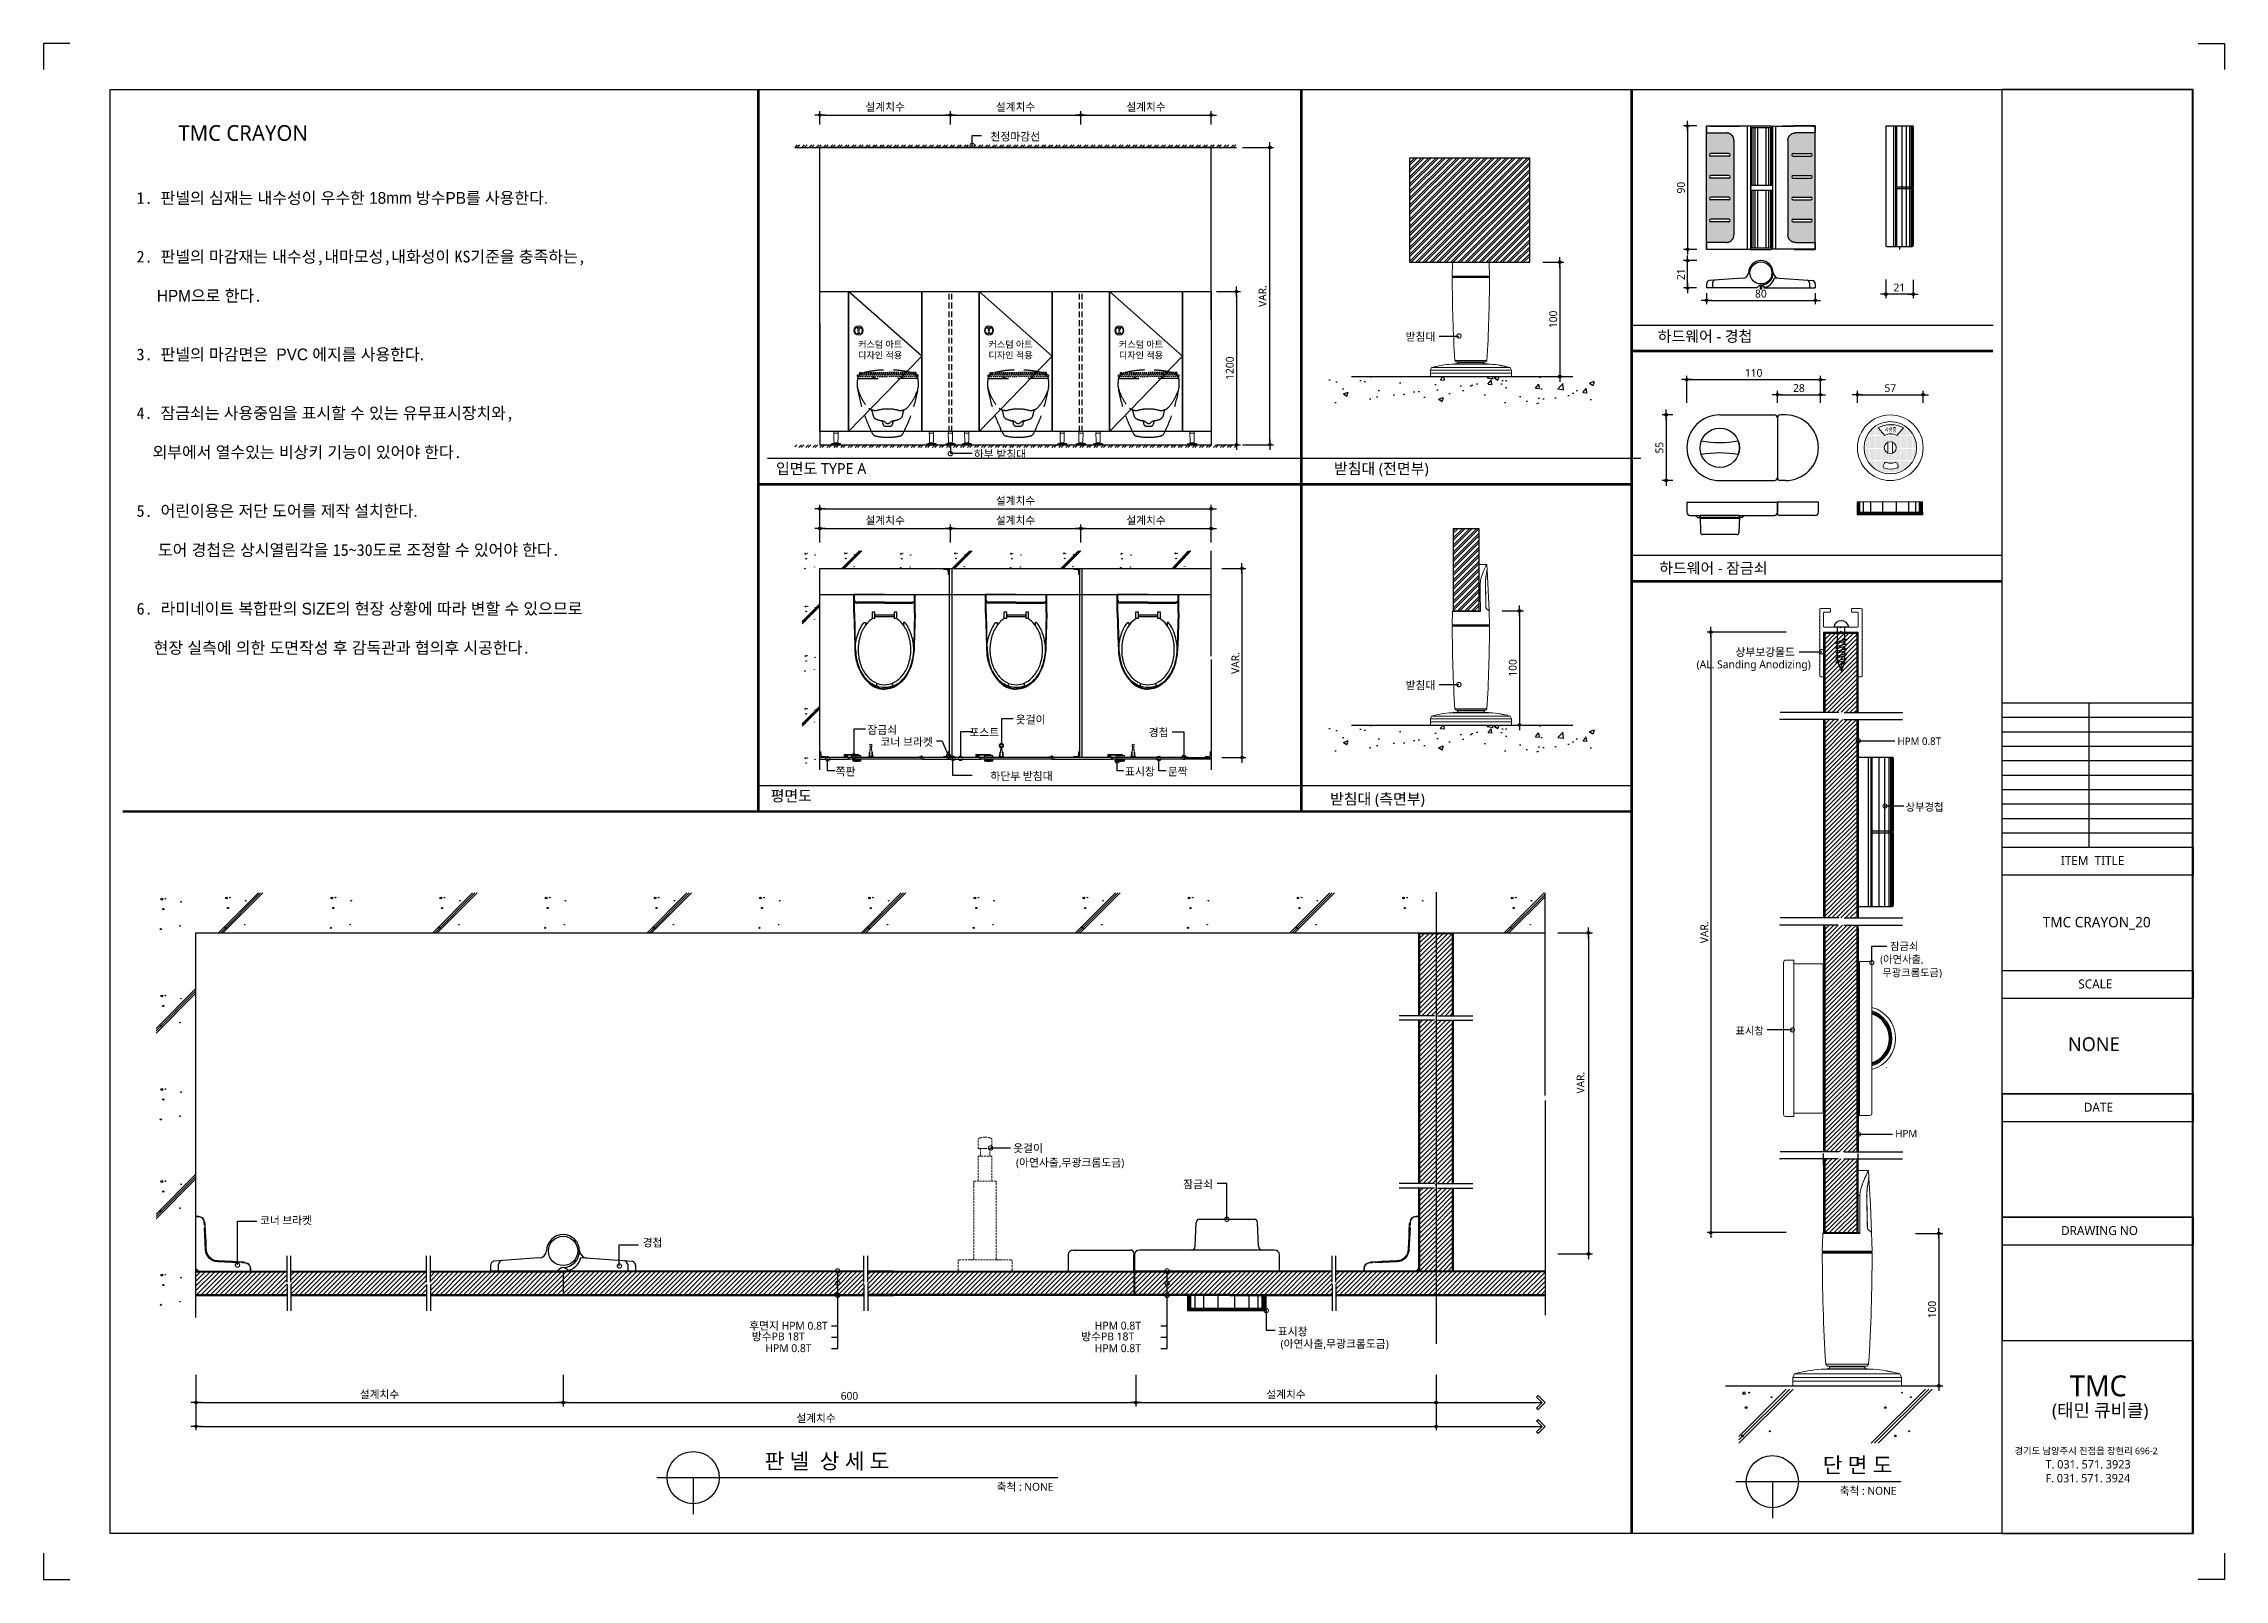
# Model space of a CAD drawing. Extents: x -256 to 8104, y -176 to 5714.
import ezdxf
from ezdxf.enums import TextEntityAlignment as Align

# ---------------------------------------------------------------- set-up
doc = ezdxf.new("R2010")
doc.units = 0
doc.header["$LTSCALE"] = 30
for name, pattern in [('CEN', [62, 60, -1, 0, -1]), ('HIDDEN', [0.375, 0.25, -0.125]), ('HIDDEN2', [4.7625, 3.175, -1.5875])]:
    doc.linetypes.add(name, pattern=pattern)
doc.layers.get('0').update_dxf_attribs({"linetype": 'CONTINUOUS'})
doc.layers.get('DEFPOINTS').update_dxf_attribs({"linetype": 'CONTINUOUS'})
for name, color, linetype in [('02---제품선', 4, 'CONTINUOUS'), ('0_toilet', 6, 'CONTINUOUS'), ('C', 2, 'CONTINUOUS'), ('curior-0Line', 252, 'CONTINUOUS'), ('DIM', 7, 'CONTINUOUS'), ('FIN', 5, 'CONTINUOUS'), ('HAT', 8, 'CONTINUOUS'), ('HID', 9, 'HIDDEN'), ('jac text', 7, 'CONTINUOUS'), ('TIT', 3, 'CONTINUOUS'), ('경첩', 4, 'CONTINUOUS'), ('기타', 1, 'CONTINUOUS'), ('문자', 3, 'CONTINUOUS'), ('부자재', 4, 'CONTINUOUS'), ('상부보강몰드', 4, 'HIDDEN2'), ('옷걸이', 4, 'CONTINUOUS'), ('잠금쇠(회전형)', 4, 'CONTINUOUS'), ('중심선', 1, 'CEN'), ('치수', 1, 'CONTINUOUS'), ('판넬', 2, 'CONTINUOUS'), ('해치', 8, 'CONTINUOUS')]:
    doc.layers.add(name, color=color, linetype=linetype)
doc.styles.add('HDW', font='gulim.ttc')
doc.styles.add('돋움', font='malgun.ttf')
doc.dimstyles.new('10', dxfattribs={"dimscale": 10, "dimtxt": 3, "dimasz": 1, "dimexe": 1.5, "dimexo": 2, "dimgap": 1, "dimtad": 1, "dimdec": 0, "dimlunit": 6, "dimtxsty": '돋움', "dimblk": 'DIMDOT', "dimcen": -1, "dimdle": 1.5, "dimclrt": 3, "dimazin": 3, "dimtfac": 1, "dimtdec": 0, "dimtix": 1, "dimtmove": 2, "dimatfit": 3, "dimldrblk": 'DIMDOT', "dimarcsym": 0})
pattern_1 = [(45, (190838.018, 274.373), (-8.55643, 8.55643), [])]
pattern_2 = [(45, (190030.479, 162.794), (-8.980256, 8.980256), [])]

# ---------------------------------------------------------------- blocks, each defined once
blk = doc.blocks.new('DIMDOT')
at = {"linetype": 'Continuous'}
blk.add_line((-2, 0), (2, 0), dxfattribs=at)
for radius in [0.5, 0.25]:
    blk.add_circle((0, 0), radius, dxfattribs=at)
blk = doc.blocks.new('*D530')
at = {"layer": 'DEFPOINTS', "color": 0}
for p in [(201075.8, 5694), (201575.8, 5750.3), (201575.8, 5694)]:
    blk.add_point(p, dxfattribs=at)
at = {"layer": 'DIM', "color": 0, "lineweight": -2, "ltscale": 10}
for p, q in [((201075.8, 5714), (201075.8, 5765.3)), ((201085.8, 5750.3), (201565.8, 5750.3)), ((201575.8, 5714), (201575.8, 5765.3))]:
    blk.add_line(p, q, dxfattribs=at)
at = {"layer": 'DIM', "color": 0, "lineweight": -2, "xscale": 10, "yscale": 10, "zscale": 10, "rotation": 180}
blk.add_blockref('DIMDOT', (201075.8, 5750.3), dxfattribs=at)
at = {"layer": 'DIM', "color": 0, "lineweight": -2, "xscale": 10, "yscale": 10, "zscale": 10}
blk.add_blockref('DIMDOT', (201575.8, 5750.3), dxfattribs=at)
at = {"layer": 'DIM', "color": 3, "insert": (201325.8, 5779.9), "char_height": 30, "attachment_point": 5, "style": '돋움'}
blk.add_mtext('설계치수', dxfattribs=at)
blk = doc.blocks.new('*D531')
at = {"layer": 'DEFPOINTS', "color": 0}
for p in [(201575.8, 5694), (202075.8, 5750.3), (202075.8, 5694)]:
    blk.add_point(p, dxfattribs=at)
at = {"layer": 'DIM', "color": 0, "lineweight": -2, "ltscale": 10}
for p, q in [((201575.8, 5714), (201575.8, 5765.3)), ((201585.8, 5750.3), (202065.8, 5750.3)), ((202075.8, 5714), (202075.8, 5765.3))]:
    blk.add_line(p, q, dxfattribs=at)
at = {"layer": 'DIM', "color": 0, "lineweight": -2, "xscale": 10, "yscale": 10, "zscale": 10, "rotation": 180}
blk.add_blockref('DIMDOT', (201575.8, 5750.3), dxfattribs=at)
at = {"layer": 'DIM', "color": 0, "lineweight": -2, "xscale": 10, "yscale": 10, "zscale": 10}
blk.add_blockref('DIMDOT', (202075.8, 5750.3), dxfattribs=at)
at = {"layer": 'DIM', "color": 3, "insert": (201825.8, 5779.9), "char_height": 30, "attachment_point": 5, "style": '돋움'}
blk.add_mtext('설계치수', dxfattribs=at)
blk = doc.blocks.new('*D532')
at = {"layer": 'DEFPOINTS', "color": 0}
for p in [(202075.8, 5694), (202575.8, 5750.3), (202575.8, 5694)]:
    blk.add_point(p, dxfattribs=at)
at = {"layer": 'DIM', "color": 0, "lineweight": -2, "ltscale": 10}
for p, q in [((202075.8, 5714), (202075.8, 5765.3)), ((202085.8, 5750.3), (202565.8, 5750.3)), ((202575.8, 5714), (202575.8, 5765.3))]:
    blk.add_line(p, q, dxfattribs=at)
at = {"layer": 'DIM', "color": 0, "lineweight": -2, "xscale": 10, "yscale": 10, "zscale": 10, "rotation": 180}
blk.add_blockref('DIMDOT', (202075.8, 5750.3), dxfattribs=at)
at = {"layer": 'DIM', "color": 0, "lineweight": -2, "xscale": 10, "yscale": 10, "zscale": 10}
blk.add_blockref('DIMDOT', (202575.8, 5750.3), dxfattribs=at)
at = {"layer": 'DIM', "color": 3, "insert": (202325.8, 5779.9), "char_height": 30, "attachment_point": 5, "style": '돋움'}
blk.add_mtext('설계치수', dxfattribs=at)
blk = doc.blocks.new('*D533')
at = {"layer": 'DEFPOINTS', "color": 0}
for p in [(202575.8, 5073.1), (202575.8, 4486.1), (202672.7, 4486.1)]:
    blk.add_point(p, dxfattribs=at)
at = {"layer": 'DIM', "color": 0, "lineweight": -2, "ltscale": 10}
for p, q in [((202595.8, 5073.1), (202687.7, 5073.1)), ((202672.7, 5063.1), (202672.7, 4496.1)), ((202595.8, 4486.1), (202687.7, 4486.1))]:
    blk.add_line(p, q, dxfattribs=at)
at = {"layer": 'DIM', "color": 0, "lineweight": -2, "xscale": 10, "yscale": 10, "zscale": 10}
for p, rotation in [((202672.7, 5073.1), 90), ((202672.7, 4486.1), 270)]:
    blk.add_blockref('DIMDOT', p, dxfattribs=dict(at, rotation=rotation))
at = {"layer": 'DIM', "color": 3, "insert": (202647.1, 4779.6), "char_height": 30, "attachment_point": 5, "rotation": 90, "style": '돋움'}
blk.add_mtext('1200', dxfattribs=at)
blk = doc.blocks.new('*D534')
at = {"layer": 'DEFPOINTS', "color": 0}
for p in [(202596.8, 4011.2), (202596.8, 3286.2), (202693.7, 3286.2)]:
    blk.add_point(p, dxfattribs=at)
at = {"layer": 'DIM', "color": 0, "lineweight": -2, "ltscale": 10}
for p, q in [((202616.8, 4011.2), (202708.7, 4011.2)), ((202693.7, 4001.2), (202693.7, 3296.2)), ((202616.8, 3286.2), (202708.7, 3286.2))]:
    blk.add_line(p, q, dxfattribs=at)
at = {"layer": 'DIM', "color": 0, "lineweight": -2, "xscale": 10, "yscale": 10, "zscale": 10}
for p, rotation in [((202693.7, 4011.2), 90), ((202693.7, 3286.2), 270)]:
    blk.add_blockref('DIMDOT', p, dxfattribs=dict(at, rotation=rotation))
at = {"layer": 'DIM', "color": 3, "insert": (202668.5, 3648.7), "char_height": 30, "attachment_point": 5, "rotation": 90, "style": '돋움'}
blk.add_mtext('VAR.', dxfattribs=at)
blk = doc.blocks.new('_DOTSMALL')
at = {"color": 0, "linetype": 'ByBlock', "const_width": 0.5}
blk.add_lwpolyline([(-0.0625, 0, 1), (0.0625, 0, 1)], format="xyb", close=True, dxfattribs=at)
blk = doc.blocks.new('A$C63EC304E')
at = {"layer": '치수', "color": 1, "xscale": 2.5, "yscale": 2.5, "zscale": 2.5, "rotation": 234.3098741996962}
blk.add_blockref('_DOTSMALL', (0.31, 0.31), dxfattribs=at)
blk = doc.blocks.new('A$C2BC9653E')
at = {"layer": '치수', "xscale": 0.3333333333333333, "yscale": 0.3333333333333333, "zscale": 0.3333333333333333}
blk.add_blockref('A$C63EC304E', (0, 0), dxfattribs=at)
blk = doc.blocks.new('A$C7FC71301')
at = {"layer": '치수', "rotation": 180}
blk.add_blockref('A$C2BC9653E', (0.21, 0.21), dxfattribs=at)
blk = doc.blocks.new('A$C4A20372B')
at = {"layer": '치수'}
blk.add_blockref('A$C7FC71301', (0, 0), dxfattribs=at)
blk = doc.blocks.new('A$C566469F5')
at = {"layer": '치수'}
blk.add_blockref('A$C4A20372B', (0, 0), dxfattribs=at)
blk = doc.blocks.new('A$C7E317CD4')
at = {"layer": '해치', "xscale": 2, "yscale": 2, "zscale": 2}
blk.add_blockref('A$C566469F5', (0, 0), dxfattribs=at)
blk = doc.blocks.new('A$C601D7F27')
at = {"layer": '치수'}
blk.add_blockref('A$C7E317CD4', (0, 0), dxfattribs=at)
blk = doc.blocks.new('A$C38802C08')
at = {"layer": '치수'}
blk.add_blockref('A$C601D7F27', (0, 0), dxfattribs=at)
blk = doc.blocks.new('*D535')
at = {"layer": 'DEFPOINTS', "color": 0}
for p in [(202575.8, 4164.8), (202075.8, 4091.6), (202575.8, 4091.6)]:
    blk.add_point(p, dxfattribs=at)
at = {"layer": 'DIM', "color": 0, "lineweight": -2, "ltscale": 10}
for p, q in [((202075.8, 4111.6), (202075.8, 4179.8)), ((202085.8, 4164.8), (202565.8, 4164.8)), ((202575.8, 4111.6), (202575.8, 4179.8))]:
    blk.add_line(p, q, dxfattribs=at)
at = {"layer": 'DIM', "color": 0, "lineweight": -2, "xscale": 10, "yscale": 10, "zscale": 10, "rotation": 180}
blk.add_blockref('DIMDOT', (202075.8, 4164.8), dxfattribs=at)
at = {"layer": 'DIM', "color": 0, "lineweight": -2, "xscale": 10, "yscale": 10, "zscale": 10}
blk.add_blockref('DIMDOT', (202575.8, 4164.8), dxfattribs=at)
at = {"layer": 'DIM', "color": 3, "insert": (202325.8, 4194.4), "char_height": 30, "attachment_point": 5, "style": '돋움'}
blk.add_mtext('설계치수', dxfattribs=at)
blk = doc.blocks.new('*D536')
at = {"layer": 'DEFPOINTS', "color": 0}
for p in [(202575.8, 4240.1), (201075.8, 4091.6), (202575.8, 4091.6)]:
    blk.add_point(p, dxfattribs=at)
at = {"layer": 'DIM', "color": 0, "lineweight": -2, "ltscale": 10}
for p, q in [((201075.8, 4111.6), (201075.8, 4255.1)), ((201085.8, 4240.1), (202565.8, 4240.1)), ((202575.8, 4111.6), (202575.8, 4255.1))]:
    blk.add_line(p, q, dxfattribs=at)
at = {"layer": 'DIM', "color": 0, "lineweight": -2, "xscale": 10, "yscale": 10, "zscale": 10, "rotation": 180}
blk.add_blockref('DIMDOT', (201075.8, 4240.1), dxfattribs=at)
at = {"layer": 'DIM', "color": 0, "lineweight": -2, "xscale": 10, "yscale": 10, "zscale": 10}
blk.add_blockref('DIMDOT', (202575.8, 4240.1), dxfattribs=at)
at = {"layer": 'DIM', "color": 3, "insert": (201825.8, 4269.8), "char_height": 30, "attachment_point": 5, "style": '돋움'}
blk.add_mtext('설계치수', dxfattribs=at)
blk = doc.blocks.new('*D537')
at = {"layer": 'DEFPOINTS', "color": 0}
for p in [(202075.8, 4164.8), (201575.8, 4091.6), (202075.8, 4091.6)]:
    blk.add_point(p, dxfattribs=at)
at = {"layer": 'DIM', "color": 0, "lineweight": -2, "ltscale": 10}
for p, q in [((201575.8, 4111.6), (201575.8, 4179.8)), ((201585.8, 4164.8), (202065.8, 4164.8)), ((202075.8, 4111.6), (202075.8, 4179.8))]:
    blk.add_line(p, q, dxfattribs=at)
at = {"layer": 'DIM', "color": 0, "lineweight": -2, "xscale": 10, "yscale": 10, "zscale": 10, "rotation": 180}
blk.add_blockref('DIMDOT', (201575.8, 4164.8), dxfattribs=at)
at = {"layer": 'DIM', "color": 0, "lineweight": -2, "xscale": 10, "yscale": 10, "zscale": 10}
blk.add_blockref('DIMDOT', (202075.8, 4164.8), dxfattribs=at)
at = {"layer": 'DIM', "color": 3, "insert": (201825.8, 4194.4), "char_height": 30, "attachment_point": 5, "style": '돋움'}
blk.add_mtext('설계치수', dxfattribs=at)
blk = doc.blocks.new('*D538')
at = {"layer": 'DEFPOINTS', "color": 0}
for p in [(201575.8, 4164.8), (201075.8, 4091.6), (201575.8, 4091.6)]:
    blk.add_point(p, dxfattribs=at)
at = {"layer": 'DIM', "color": 0, "lineweight": -2, "ltscale": 10}
for p, q in [((201075.8, 4111.6), (201075.8, 4179.8)), ((201085.8, 4164.8), (201565.8, 4164.8)), ((201575.8, 4111.6), (201575.8, 4179.8))]:
    blk.add_line(p, q, dxfattribs=at)
at = {"layer": 'DIM', "color": 0, "lineweight": -2, "xscale": 10, "yscale": 10, "zscale": 10, "rotation": 180}
blk.add_blockref('DIMDOT', (201075.8, 4164.8), dxfattribs=at)
at = {"layer": 'DIM', "color": 0, "lineweight": -2, "xscale": 10, "yscale": 10, "zscale": 10}
blk.add_blockref('DIMDOT', (201575.8, 4164.8), dxfattribs=at)
at = {"layer": 'DIM', "color": 3, "insert": (201325.8, 4194.4), "char_height": 30, "attachment_point": 5, "style": '돋움'}
blk.add_mtext('설계치수', dxfattribs=at)
blk = doc.blocks.new('*D539')
at = {"layer": 'DEFPOINTS', "color": 0}
for p in [(204911.2, 4735.7), (204399.2, 4627), (204911.2, 4627)]:
    blk.add_point(p, dxfattribs=at)
at = {"layer": 'DIM', "color": 0, "lineweight": -2, "ltscale": 10}
for p, q in [((204399.2, 4647), (204399.2, 4750.7)), ((204409.2, 4735.7), (204901.2, 4735.7)), ((204911.2, 4647), (204911.2, 4750.7))]:
    blk.add_line(p, q, dxfattribs=at)
at = {"layer": 'DIM', "color": 0, "lineweight": -2, "xscale": 10, "yscale": 10, "zscale": 10, "rotation": 180}
blk.add_blockref('DIMDOT', (204399.2, 4735.7), dxfattribs=at)
at = {"layer": 'DIM', "color": 0, "lineweight": -2, "xscale": 10, "yscale": 10, "zscale": 10}
blk.add_blockref('DIMDOT', (204911.2, 4735.7), dxfattribs=at)
at = {"layer": 'DIM', "color": 3, "insert": (204655.2, 4761.3), "char_height": 30, "attachment_point": 5, "style": '돋움'}
blk.add_mtext('110', dxfattribs=at)
blk = doc.blocks.new('*D540')
at = {"layer": 'DEFPOINTS', "color": 0}
for p in [(204746.2, 4627), (204911.2, 4677.7), (204911.2, 4627)]:
    blk.add_point(p, dxfattribs=at)
at = {"layer": 'DIM', "color": 0, "lineweight": -2, "ltscale": 10}
for p, q in [((204746.2, 4647), (204746.2, 4692.7)), ((204911.2, 4647), (204911.2, 4692.7)), ((204756.2, 4677.7), (204901.2, 4677.7))]:
    blk.add_line(p, q, dxfattribs=at)
at = {"layer": 'DIM', "color": 0, "lineweight": -2, "xscale": 10, "yscale": 10, "zscale": 10, "rotation": 180}
blk.add_blockref('DIMDOT', (204746.2, 4677.7), dxfattribs=at)
at = {"layer": 'DIM', "color": 0, "lineweight": -2, "xscale": 10, "yscale": 10, "zscale": 10}
blk.add_blockref('DIMDOT', (204911.2, 4677.7), dxfattribs=at)
at = {"layer": 'DIM', "color": 3, "insert": (204828.7, 4703.2), "char_height": 30, "attachment_point": 5, "style": '돋움'}
blk.add_mtext('28', dxfattribs=at)
blk = doc.blocks.new('*D541')
at = {"layer": 'DEFPOINTS', "color": 0}
for p in [(205053, 4627), (205305, 4677.7), (205305, 4627)]:
    blk.add_point(p, dxfattribs=at)
at = {"layer": 'DIM', "color": 0, "lineweight": -2, "ltscale": 10}
for p, q in [((205053, 4647), (205053, 4692.7)), ((205305, 4647), (205305, 4692.7)), ((205063, 4677.7), (205295, 4677.7))]:
    blk.add_line(p, q, dxfattribs=at)
at = {"layer": 'DIM', "color": 0, "lineweight": -2, "xscale": 10, "yscale": 10, "zscale": 10, "rotation": 180}
blk.add_blockref('DIMDOT', (205053, 4677.7), dxfattribs=at)
at = {"layer": 'DIM', "color": 0, "lineweight": -2, "xscale": 10, "yscale": 10, "zscale": 10}
blk.add_blockref('DIMDOT', (205305, 4677.7), dxfattribs=at)
at = {"layer": 'DIM', "color": 3, "insert": (205179, 4703), "char_height": 30, "attachment_point": 5, "style": '돋움'}
blk.add_mtext('57', dxfattribs=at)
blk = doc.blocks.new('*D542')
at = {"layer": 'DEFPOINTS', "color": 0}
for p in [(204456.9, 5708.4), (204401.9, 5235.3), (204456.9, 5235.3)]:
    blk.add_point(p, dxfattribs=at)
at = {"layer": 'DIM', "color": 0, "lineweight": -2, "ltscale": 10}
for p, q in [((204436.9, 5708.4), (204386.9, 5708.4)), ((204401.9, 5698.4), (204401.9, 5245.3)), ((204436.9, 5235.3), (204386.9, 5235.3))]:
    blk.add_line(p, q, dxfattribs=at)
at = {"layer": 'DIM', "color": 0, "lineweight": -2, "xscale": 10, "yscale": 10, "zscale": 10}
for p, rotation in [((204401.9, 5708.4), 90), ((204401.9, 5235.3), 270)]:
    blk.add_blockref('DIMDOT', p, dxfattribs=dict(at, rotation=rotation))
at = {"layer": 'DIM', "color": 3, "insert": (204376.4, 5471.8), "char_height": 30, "attachment_point": 5, "rotation": 90, "style": '돋움'}
blk.add_mtext('90', dxfattribs=at)
blk = doc.blocks.new('*D543')
at = {"layer": 'DEFPOINTS', "color": 0}
for p in [(204474.5, 5087.1), (204891.6, 5087.1), (204891.6, 5039.7)]:
    blk.add_point(p, dxfattribs=at)
at = {"layer": 'DIM', "color": 0, "lineweight": -2, "ltscale": 10}
for p, q in [((204474.5, 5067.1), (204474.5, 5024.7)), ((204484.5, 5039.7), (204881.6, 5039.7)), ((204891.6, 5067.1), (204891.6, 5024.7))]:
    blk.add_line(p, q, dxfattribs=at)
at = {"layer": 'DIM', "color": 0, "lineweight": -2, "xscale": 10, "yscale": 10, "zscale": 10, "rotation": 180}
blk.add_blockref('DIMDOT', (204474.5, 5039.7), dxfattribs=at)
at = {"layer": 'DIM', "color": 0, "lineweight": -2, "xscale": 10, "yscale": 10, "zscale": 10}
blk.add_blockref('DIMDOT', (204891.6, 5039.7), dxfattribs=at)
at = {"layer": 'DIM', "color": 3, "insert": (204683, 5065.2), "char_height": 30, "attachment_point": 5, "style": '돋움'}
blk.add_mtext('80', dxfattribs=at)
blk = doc.blocks.new('*D544')
at = {"layer": 'DEFPOINTS', "color": 0}
for p in [(204401.9, 5192.1), (204456.9, 5192.1), (204456.2, 5087.1)]:
    blk.add_point(p, dxfattribs=at)
at = {"layer": 'DIM', "color": 0, "lineweight": -2, "ltscale": 10}
for p, q in [((204436.9, 5192.1), (204386.9, 5192.1)), ((204401.9, 5097.1), (204401.9, 5182.1)), ((204436.2, 5087.1), (204386.9, 5087.1))]:
    blk.add_line(p, q, dxfattribs=at)
at = {"layer": 'DIM', "color": 0, "lineweight": -2, "xscale": 10, "yscale": 10, "zscale": 10}
for p, rotation in [((204401.9, 5192.1), 90), ((204401.9, 5087.1), 270)]:
    blk.add_blockref('DIMDOT', p, dxfattribs=dict(at, rotation=rotation))
at = {"layer": 'DIM', "color": 3, "insert": (204376.5, 5139.6), "char_height": 30, "attachment_point": 5, "rotation": 90, "style": '돋움'}
blk.add_mtext('21', dxfattribs=at)
blk = doc.blocks.new('*D545')
at = {"layer": 'DEFPOINTS', "color": 0}
for p in [(205161.4, 5139.2), (205266.4, 5138.5), (205161.4, 5063.6)]:
    blk.add_point(p, dxfattribs=at)
at = {"layer": 'DIM', "color": 0, "lineweight": -2, "ltscale": 10}
for p, q in [((205161.4, 5119.2), (205161.4, 5048.6)), ((205266.4, 5118.5), (205266.4, 5048.6)), ((205256.4, 5063.6), (205171.4, 5063.6))]:
    blk.add_line(p, q, dxfattribs=at)
at = {"layer": 'DIM', "color": 0, "lineweight": -2, "xscale": 10, "yscale": 10, "zscale": 10, "rotation": 180}
blk.add_blockref('DIMDOT', (205161.4, 5063.6), dxfattribs=at)
at = {"layer": 'DIM', "color": 0, "lineweight": -2, "xscale": 10, "yscale": 10, "zscale": 10}
blk.add_blockref('DIMDOT', (205266.4, 5063.6), dxfattribs=at)
at = {"layer": 'DIM', "color": 3, "insert": (205213.9, 5088.9), "char_height": 30, "attachment_point": 5, "style": '돋움'}
blk.add_mtext('21', dxfattribs=at)
blk = doc.blocks.new('A$C10E41893')
at = {"layer": '부자재'}
for p, q in [((6, 0), (6, 196)), ((123, 196), (6, 196)), ((123, 192), (6, 192)), ((55, 0), (55, 177)), ((61, 0), (61, 177)), ((6, 0), (6, -196)), ((55, 0), (55, -177)), ((61, 0), (61, -177)), ((123, -192), (6, -192)), ((123, -196), (6, -196))]:
    blk.add_line(p, q, dxfattribs=at)
for points in [[(123, 196, -0.012538), (123, 196), (335, 190, -0.055395), (445, 175, -0.154276), (577, 93, -0.179504), (612, 0, -0.179504)], [(123, 192, -0.012538), (123, 192), (335, 187, -0.055395), (444, 172, -0.154276), (574, 91, -0.179504), (608, 0, -0.179504)], [(157, -72, 0.089162), (200, -119, 0.085733), (270, -155, 0.075373), (359, -168, 0.075373), (447, -155, 0.085733), (517, -119, 0.106084), (567, -62, 0.126931), (583, 0, 0.126931), (567, 62, 0.106084), (517, 119, 0.085733), (447, 155, 0.075373), (359, 168, 0.075373), (270, 155, 0.085733), (200, 119, 0.089162), (157, 72)], [(572, 51), (589, 51), (589, 60, 0.021185), (583, 71, 0.106084), (528, 134, 0.085733), (453, 172, 0.075373), (359, 187, 0.075373), (265, 172, 0.085733), (189, 134, 0.007337), (184, 130), (184, 122), (205, 122)], [(123, -196, 0.012538), (123, -196), (335, -190, 0.055395), (445, -175, 0.154276), (577, -93, 0.179504), (612, 0, 0.179504)], [(123, -192, 0.012538), (123, -192), (335, -187, 0.055395), (444, -172, 0.154276), (574, -91, 0.179504), (608, 0, 0.179504)], [(589, -51, 0.090214), (598, 0, 0.090214), (589, 51, 0.106084)], [(572, -51), (589, -51), (589, -60, -0.021185), (583, -71, -0.106084), (528, -134, -0.085733), (453, -172, -0.075373), (359, -187, -0.075373), (265, -172, -0.085733), (189, -134, -0.007337), (184, -130), (184, -122), (205, -122)]]:
    blk.add_lwpolyline(points, format="xyb", dxfattribs=at)
blk.add_lwpolyline([(138, -61), (119, -61), (119, -79), (157, -79), (157, -61), (138, -61), (147, -61), (147, 61), (138, 61), (157, 61), (157, 79), (119, 79), (119, 61), (138, 61), (138, -61), (119, -61)], dxfattribs=at)
for centre, start, end in [((40, 177), 0, 90), ((46, 177), 0, 90), ((40, -177), 270, 0), ((46, -177), 270, 0)]:
    blk.add_arc(centre, 15, start, end, dxfattribs=at)
blk = doc.blocks.new('A$C460A2A32')
at = {"color": 0}
for p, q in [((3, 20), (0, 16)), ((3, 20), (9, 20)), ((4, 10), (162, 10)), ((9, 20), (162, 20)), ((13, 32), (11, 30)), ((13, 32), (162, 32)), ((13, 27), (162, 27)), ((312, 32), (162, 32)), ((312, 27), (162, 27)), ((316, 20), (162, 20)), ((321, 10), (162, 10)), ((312, 32), (313, 30)), ((322, 20), (316, 20)), ((322, 20), (324, 16))]:
    blk.add_line(p, q, dxfattribs=at)
for centre, radius, start, end in [((4, 14), 4, 150.0107, 270), ((13, 29), 2, 135, 270), ((109, 28), 26, 182.6717, 198.4118), ((109, 10), 26, 180, 202.6199), ((107, 28), 23, 183.0205, 200.9186), ((107, 10), 23, 180, 205.7715), ((69, 10), 23, 334.2285, 0), ((69, 28), 23, 339.0814, 356.9795), ((67, 10), 26, 337.3801, 0), ((67, 28), 26, 341.5882, 357.3283), ((257, 10), 26, 180, 202.6199), ((257, 28), 26, 182.6717, 198.4118), ((256, 28), 23, 183.0205, 200.9186), ((256, 10), 23, 180, 205.7715), ((217, 10), 23, 334.2285, 0), ((217, 28), 23, 339.0814, 356.9795), ((216, 28), 26, 341.5882, 357.3283), ((216, 10), 26, 337.3801, 0), ((312, 29), 2, 270, 45), ((321, 14), 4, 270, 29.9893)]:
    blk.add_arc(centre, radius, start, end, dxfattribs=at)
blk = doc.blocks.new('*D546')
at = {"layer": 'DEFPOINTS', "color": 0}
for p in [(204364.9, 4600.5), (204319.3, 4348.5), (204364.9, 4348.5)]:
    blk.add_point(p, dxfattribs=at)
at = {"layer": 'DIM', "color": 0, "lineweight": -2, "ltscale": 10}
for p, q in [((204344.9, 4600.5), (204304.3, 4600.5)), ((204319.3, 4590.5), (204319.3, 4358.5)), ((204344.9, 4348.5), (204304.3, 4348.5))]:
    blk.add_line(p, q, dxfattribs=at)
at = {"layer": 'DIM', "color": 0, "lineweight": -2, "xscale": 10, "yscale": 10, "zscale": 10}
for p, rotation in [((204319.3, 4600.5), 90), ((204319.3, 4348.5), 270)]:
    blk.add_blockref('DIMDOT', p, dxfattribs=dict(at, rotation=rotation))
at = {"layer": 'DIM', "color": 3, "insert": (204294, 4474.5), "char_height": 30, "attachment_point": 5, "rotation": 90, "style": '돋움'}
blk.add_mtext('55', dxfattribs=at)
blk = doc.blocks.new('*D547')
at = {"layer": 'DEFPOINTS', "color": 0}
for p in [(204800.2, 3767.4), (204491.5, 1464.2), (204800.2, 1464.2)]:
    blk.add_point(p, dxfattribs=at)
at = {"layer": 'DIM', "color": 0, "lineweight": -2, "ltscale": 10}
for p, q in [((204780.2, 3767.4), (204476.5, 3767.4)), ((204491.5, 3757.4), (204491.5, 1474.2)), ((204780.2, 1464.2), (204476.5, 1464.2))]:
    blk.add_line(p, q, dxfattribs=at)
at = {"layer": 'DIM', "color": 0, "lineweight": -2, "xscale": 10, "yscale": 10, "zscale": 10}
for p, rotation in [((204491.5, 3767.4), 90), ((204491.5, 1464.2), 270)]:
    blk.add_blockref('DIMDOT', p, dxfattribs=dict(at, rotation=rotation))
at = {"layer": 'DIM', "color": 3, "insert": (204466.2, 2615.8), "char_height": 30, "attachment_point": 5, "rotation": 90, "style": '돋움'}
blk.add_mtext('VAR.', dxfattribs=at)
blk = doc.blocks.new('A$C13EB2441')
for p, q in [((0.84, 7.37), (0.84, 14.11)), ((0.84, 6.74), (0.84, 0))]:
    blk.add_line(p, q)
blk = doc.blocks.new('*D548')
at = {"layer": 'DEFPOINTS', "color": 0}
for p in [(205255.9, 1461.2), (205265.1, 876.9), (205364.9, 876.9)]:
    blk.add_point(p, dxfattribs=at)
at = {"layer": 'DIM', "color": 0, "lineweight": -2, "ltscale": 10}
for p, q in [((205275.9, 1461.2), (205379.9, 1461.2)), ((205364.9, 1451.2), (205364.9, 886.9)), ((205285.1, 876.9), (205379.9, 876.9))]:
    blk.add_line(p, q, dxfattribs=at)
at = {"layer": 'DIM', "color": 0, "lineweight": -2, "xscale": 10, "yscale": 10, "zscale": 10}
for p, rotation in [((205364.9, 1461.2), 90), ((205364.9, 876.9), 270)]:
    blk.add_blockref('DIMDOT', p, dxfattribs=dict(at, rotation=rotation))
at = {"layer": 'DIM', "color": 3, "insert": (205339.3, 1169.1), "char_height": 30, "attachment_point": 5, "rotation": 90, "style": '돋움'}
blk.add_mtext('100', dxfattribs=at)
blk = doc.blocks.new('*D549')
at = {"layer": 'DEFPOINTS', "color": 0}
for p in [(203671.3, 3849.1), (203614.6, 3410.9), (203757.5, 3410.9)]:
    blk.add_point(p, dxfattribs=at)
at = {"layer": 'DIM', "color": 0, "lineweight": -2, "ltscale": 10}
for p, q in [((203691.3, 3849.1), (203772.5, 3849.1)), ((203757.5, 3839.1), (203757.5, 3420.9)), ((203634.6, 3410.9), (203772.5, 3410.9))]:
    blk.add_line(p, q, dxfattribs=at)
at = {"layer": 'DIM', "color": 0, "lineweight": -2, "xscale": 10, "yscale": 10, "zscale": 10}
for p, rotation in [((203757.5, 3849.1), 90), ((203757.5, 3410.9), 270)]:
    blk.add_blockref('DIMDOT', p, dxfattribs=dict(at, rotation=rotation))
at = {"layer": 'DIM', "color": 3, "insert": (203731.9, 3630), "char_height": 30, "attachment_point": 5, "rotation": 90, "style": '돋움'}
blk.add_mtext('100', dxfattribs=at)
blk = doc.blocks.new('*D550')
at = {"layer": 'DEFPOINTS', "color": 0}
for p in [(202675.2, 5626.1), (202800.1, 5626.1), (202675.2, 4486.1)]:
    blk.add_point(p, dxfattribs=at)
at = {"layer": 'DIM', "color": 0, "lineweight": -2, "ltscale": 10}
for p, q in [((202695.2, 5626.1), (202815.1, 5626.1)), ((202800.1, 4496.1), (202800.1, 5616.1)), ((202695.2, 4486.1), (202815.1, 4486.1))]:
    blk.add_line(p, q, dxfattribs=at)
at = {"layer": 'DIM', "color": 0, "lineweight": -2, "xscale": 10, "yscale": 10, "zscale": 10}
for p, rotation in [((202800.1, 5626.1), 90), ((202800.1, 4486.1), 270)]:
    blk.add_blockref('DIMDOT', p, dxfattribs=dict(at, rotation=rotation))
at = {"layer": 'DIM', "color": 3, "insert": (202772.8, 5056), "char_height": 30, "attachment_point": 5, "rotation": 90, "style": '돋움'}
blk.add_mtext('VAR.', dxfattribs=at)
blk = doc.blocks.new('*D551')
at = {"layer": 'DEFPOINTS', "color": 0}
for p in [(203826.4, 5185.8), (203769.7, 4747.6), (203912.6, 4747.6)]:
    blk.add_point(p, dxfattribs=at)
at = {"layer": 'DIM', "color": 0, "lineweight": -2, "ltscale": 10}
for p, q in [((203846.4, 5185.8), (203927.6, 5185.8)), ((203912.6, 5175.8), (203912.6, 4757.6)), ((203789.7, 4747.6), (203927.6, 4747.6))]:
    blk.add_line(p, q, dxfattribs=at)
at = {"layer": 'DIM', "color": 0, "lineweight": -2, "xscale": 10, "yscale": 10, "zscale": 10}
for p, rotation in [((203912.6, 5185.8), 90), ((203912.6, 4747.6), 270)]:
    blk.add_blockref('DIMDOT', p, dxfattribs=dict(at, rotation=rotation))
at = {"layer": 'DIM', "color": 3, "insert": (203887, 4966.7), "char_height": 30, "attachment_point": 5, "rotation": 90, "style": '돋움'}
blk.add_mtext('100', dxfattribs=at)
blk = doc.blocks.new('*D552')
at = {"layer": 'DEFPOINTS', "color": 0}
for p in [(198683.9, 938.3), (200091, 938.3), (200091, 812.6)]:
    blk.add_point(p, dxfattribs=at)
at = {"layer": 'DIM', "color": 0, "lineweight": -2, "ltscale": 10}
for p, q in [((198683.9, 918.3), (198683.9, 797.6)), ((200091, 918.3), (200091, 797.6)), ((198693.9, 812.6), (200081, 812.6))]:
    blk.add_line(p, q, dxfattribs=at)
at = {"layer": 'DIM', "color": 0, "lineweight": -2, "xscale": 10, "yscale": 10, "zscale": 10, "rotation": 180}
blk.add_blockref('DIMDOT', (198683.9, 812.6), dxfattribs=at)
at = {"layer": 'DIM', "color": 0, "lineweight": -2, "xscale": 10, "yscale": 10, "zscale": 10}
blk.add_blockref('DIMDOT', (200091, 812.6), dxfattribs=at)
at = {"layer": 'DIM', "color": 3, "insert": (199387.4, 842.3), "char_height": 30, "attachment_point": 5, "style": '돋움'}
blk.add_mtext('설계치수', dxfattribs=at)
blk = doc.blocks.new('*D553')
at = {"layer": 'DEFPOINTS', "color": 0}
for p in [(198683.9, 938.3), (203437.8, 938.3), (203437.8, 721.1)]:
    blk.add_point(p, dxfattribs=at)
at = {"layer": 'DIM', "color": 0, "lineweight": -2, "ltscale": 10}
for p, q in [((198683.9, 918.3), (198683.9, 706.1)), ((203437.8, 918.3), (203437.8, 706.1)), ((198693.9, 721.1), (203427.8, 721.1))]:
    blk.add_line(p, q, dxfattribs=at)
at = {"layer": 'DIM', "color": 0, "lineweight": -2, "xscale": 10, "yscale": 10, "zscale": 10, "rotation": 180}
blk.add_blockref('DIMDOT', (198683.9, 721.1), dxfattribs=at)
at = {"layer": 'DIM', "color": 0, "lineweight": -2, "xscale": 10, "yscale": 10, "zscale": 10}
blk.add_blockref('DIMDOT', (203437.8, 721.1), dxfattribs=at)
at = {"layer": 'DIM', "color": 3, "insert": (201060.8, 750.8), "char_height": 30, "attachment_point": 5, "style": '돋움'}
blk.add_mtext('설계치수', dxfattribs=at)
blk = doc.blocks.new('*D554')
at = {"layer": 'DEFPOINTS', "color": 0}
for p in [(202286.9, 938.3), (203437.8, 938.3), (203437.8, 812.6)]:
    blk.add_point(p, dxfattribs=at)
at = {"layer": 'DIM', "color": 0, "lineweight": -2, "ltscale": 10}
for p, q in [((202286.9, 918.3), (202286.9, 797.6)), ((203437.8, 918.3), (203437.8, 797.6)), ((202296.9, 812.6), (203427.8, 812.6))]:
    blk.add_line(p, q, dxfattribs=at)
at = {"layer": 'DIM', "color": 0, "lineweight": -2, "xscale": 10, "yscale": 10, "zscale": 10, "rotation": 180}
blk.add_blockref('DIMDOT', (202286.9, 812.6), dxfattribs=at)
at = {"layer": 'DIM', "color": 0, "lineweight": -2, "xscale": 10, "yscale": 10, "zscale": 10}
blk.add_blockref('DIMDOT', (203437.8, 812.6), dxfattribs=at)
at = {"layer": 'DIM', "color": 3, "insert": (202862.4, 842.3), "char_height": 30, "attachment_point": 5, "style": '돋움'}
blk.add_mtext('설계치수', dxfattribs=at)
blk = doc.blocks.new('*D555')
at = {"layer": 'DEFPOINTS', "color": 0}
for p in [(200091, 938.3), (202286.9, 938.3), (202286.9, 812.6)]:
    blk.add_point(p, dxfattribs=at)
at = {"layer": 'DIM', "color": 0, "lineweight": -2, "ltscale": 10}
for p, q in [((200091, 918.3), (200091, 797.6)), ((202286.9, 918.3), (202286.9, 797.6)), ((200101, 812.6), (202276.9, 812.6))]:
    blk.add_line(p, q, dxfattribs=at)
at = {"layer": 'DIM', "color": 0, "lineweight": -2, "xscale": 10, "yscale": 10, "zscale": 10, "rotation": 180}
blk.add_blockref('DIMDOT', (200091, 812.6), dxfattribs=at)
at = {"layer": 'DIM', "color": 0, "lineweight": -2, "xscale": 10, "yscale": 10, "zscale": 10}
blk.add_blockref('DIMDOT', (202286.9, 812.6), dxfattribs=at)
at = {"layer": 'DIM', "color": 3, "insert": (201189, 838.1), "char_height": 30, "attachment_point": 5, "style": '돋움'}
blk.add_mtext('600', dxfattribs=at)
blk = doc.blocks.new('A$C06B31977')
for p, q in [((1.26, 11.06), (1.26, 21.17)), ((1.26, 10.11), (1.26, 0))]:
    blk.add_line(p, q)
blk = doc.blocks.new('*D556')
at = {"layer": 'DEFPOINTS', "color": 0}
for p in [(203884.6, 2614), (203884.6, 1382.6), (204022.4, 1382.6)]:
    blk.add_point(p, dxfattribs=at)
at = {"layer": 'DIM', "color": 0, "lineweight": -2, "ltscale": 10}
for p, q in [((203904.6, 2614), (204037.4, 2614)), ((204022.4, 2604), (204022.4, 1392.6)), ((203904.6, 1382.6), (204037.4, 1382.6))]:
    blk.add_line(p, q, dxfattribs=at)
at = {"layer": 'DIM', "color": 0, "lineweight": -2, "xscale": 10, "yscale": 10, "zscale": 10}
for p, rotation in [((204022.4, 2614), 90), ((204022.4, 1382.6), 270)]:
    blk.add_blockref('DIMDOT', p, dxfattribs=dict(at, rotation=rotation))
at = {"layer": 'DIM', "color": 3, "insert": (203991.7, 2039.2), "char_height": 30, "attachment_point": 5, "rotation": 90, "style": '돋움'}
blk.add_mtext('VAR.', dxfattribs=at)
blk = doc.blocks.new('CRAYON_20', base_point=(198355.6, 310.1))
at = {"layer": 'HAT'}
h = blk.add_hatch(dxfattribs=at)
h.set_pattern_fill('ANSI32', color=256, scale=2, style=0)
h.set_pattern_definition([(45, (189739.715, -7.093), (-13.470384, 13.470384), []), (45, (189748.695, -7.093), (-13.470384, 13.470384), [])])
h.paths.add_polyline_path([(200979.1, 5635.9), (202672.7, 5635.9), (202672.7, 5625.9), (200979.1, 5625.9)])
h = blk.add_hatch(dxfattribs=at)
h.set_pattern_fill('ANSI32', color=256, scale=2, style=0)
h.set_pattern_definition([(45, (190034.084, 134.384), (-13.470384, 13.470384), []), (45, (190043.064, 134.384), (-13.470384, 13.470384), [])])
h.paths.add_polyline_path([(203637, 5185.8), (203797, 5185.8), (203797, 5585.1), (203336.2, 5585.1), (203336.2, 5185.8)])
h = blk.add_hatch(dxfattribs=at)
h.set_pattern_fill('ANSI32', color=256, scale=2, style=0)
h.set_pattern_definition([(45, (189739.715, 174.887), (-13.470384, 13.470384), []), (45, (189748.695, 174.887), (-13.470384, 13.470384), [])])
h.paths.add_polyline_path([(200979.1, 4475.6), (202672.7, 4475.6), (202672.7, 4485.6), (200979.1, 4485.6)])
h = blk.add_hatch(dxfattribs=at)
h.set_pattern_fill('ANSI32', color=256, scale=2, style=0)
h.set_pattern_definition([(45, (190056.944, 34.199), (-13.470384, 13.470384), []), (45, (190065.925, 34.199), (-13.470384, 13.470384), [])])
h.paths.add_polyline_path([(203503.4, 3849), (203602.9, 3849), (203602.9, 4163.4), (203503.4, 4163.4)])
at = {"layer": 'HAT', "transparency": 33554687}
h = blk.add_hatch(dxfattribs=at)
h.set_pattern_fill('ANSI31', color=256, scale=3.811219)
h.set_pattern_definition(pattern_1)
h.paths.add_polyline_path([(204981.5, 3459.7), (205002.6, 3459.7), (205051.6, 3459.7), (205051.6, 3762.7), (204927.7, 3762.7), (204927.7, 3459.7)])
at = {"layer": 'HAT'}
h = blk.add_hatch(dxfattribs=at)
h.set_pattern_fill('ANSI31', color=256, scale=3.811219, style=0)
h.set_pattern_definition(pattern_1)
edge = h.paths.add_edge_path()
edge.add_line((205051.6, 3385.6), (204995, 3385.6))
edge.add_arc((204993, 3385.6), 1.99, -54.30987, 0, ccw=False)
edge.add_arc((204993, 3385.6), 1.99, 125.69013, 305.69013, ccw=False)
edge.add_arc((204993, 3385.6), 1.99, 0, 125.69013, ccw=False)
edge.add_line((204995, 3385.6), (205051.6, 3385.6))
edge.add_line((205051.6, 3385.6), (205051.6, 3432.1))
edge.add_line((205051.6, 3432.1), (205041.8, 3432.1))
edge.add_spline(control_points=[(205039.1, 3424.6), (205040, 3427.1), (205040.9, 3429.6), (205041.8, 3432.1)], knot_values=[0, 0, 0, 0, 0.152076, 0.152076, 0.152076, 0.152076], degree=3, periodic=0)
edge.add_line((205041.8, 3432.1), (204989.7, 3432.1))
edge.add_line((204989.7, 3432.1), (204989.7, 2671.2))
edge.add_line((204989.7, 2671.2), (205043.7, 2671.2))
edge.add_spline(control_points=[(205043.7, 2671.2), (205046.7, 2679.6), (205049.6, 2687), (205051.6, 2690.6)], knot_values=[0.152076, 0.152076, 0.152076, 0.152076, 0.673721, 0.673721, 0.673721, 0.673721], degree=3, periodic=0)
edge.add_spline(control_points=[(205053.9, 2671.2), (205054.4, 2680.8), (205055.4, 2695.4), (205052.6, 2692.6), (205051.6, 2690.6)], knot_values=[0.673721, 0.673721, 0.673721, 0.673721, 1.332503, 1.60798, 1.60798, 1.60798, 1.60798], degree=3, periodic=0)
edge.add_line((205051.6, 2690.6), (205051.6, 3385.6))
h.paths.add_polyline_path([(204989.7, 3432.1), (204927.7, 3432.1), (204927.7, 2671.2), (204989.7, 2671.2)])
h = blk.add_hatch(dxfattribs=at)
h.set_pattern_fill('ANSI31', color=256, scale=3.811219, style=0)
h.set_pattern_definition(pattern_1)
h.paths.add_polyline_path([(204989.7, 2208.6), (204927.7, 2208.6), (204927.7, 1774.6), (204989.7, 1774.6), (204989.7, 1878.9, -0.567825), (204989.7, 1882.3)])
h.paths.add_polyline_path([(205051.6, 2208.6), (204989.7, 2208.6), (204989.7, 1882.3, -0.582142), (204992.7, 1880.6), (205051.6, 1880.6)])
edge = h.paths.add_edge_path()
edge.add_line((205051.6, 1880.6), (204992.7, 1880.6))
edge.add_arc((204990.7, 1880.6), 1.99, -54.30987, 0, ccw=False)
edge.add_arc((204990.7, 1880.6), 1.99, 239.17799, 305.69013, ccw=False)
edge.add_line((204989.7, 1878.9), (204989.7, 1774.6))
edge.add_line((204989.7, 1774.6), (205043.7, 1774.6))
edge.add_spline(control_points=[(205043.7, 1774.6), (205046.7, 1782.9), (205049.6, 1790.4), (205051.6, 1794)], knot_values=[0.152076, 0.152076, 0.152076, 0.152076, 0.673721, 0.673721, 0.673721, 0.673721], degree=3, periodic=0)
edge.add_line((205051.6, 1794), (205051.6, 1880.6))
h.paths.add_polyline_path([(204989.7, 2643.6), (204927.7, 2643.6), (204927.7, 2208.6), (204989.7, 2208.6)])
edge = h.paths.add_edge_path()
edge.add_line((205051.6, 2643.6), (205041.8, 2643.6))
edge.add_spline(control_points=[(205039.1, 2636.2), (205040, 2638.7), (205040.9, 2641.2), (205041.8, 2643.6)], knot_values=[0, 0, 0, 0, 0.152076, 0.152076, 0.152076, 0.152076], degree=3, periodic=0)
edge.add_line((205041.8, 2643.6), (204989.7, 2643.6))
edge.add_line((204989.7, 2643.6), (204989.7, 2208.6))
edge.add_line((204989.7, 2208.6), (205051.6, 2208.6))
edge.add_line((205051.6, 2208.6), (205051.6, 2643.6))
at = {"layer": 'HAT', "transparency": 33554687}
h = blk.add_hatch(dxfattribs=at)
h.set_pattern_fill('ANSI31', color=256, scale=3.811219, style=0)
h.set_pattern_definition(pattern_1)
h.paths.add_polyline_path([(204979.6, 1746.9), (204927.7, 1746.9), (204927.7, 1464.2), (204989.7, 1464.2), (204989.7, 1746.9)])
h.paths.add_polyline_path([(205051.6, 1746.9), (205000.7, 1746.9), (204989.7, 1746.9), (204989.7, 1464.2), (205051.6, 1464.2)])
at = {"layer": '해치'}
h = blk.add_hatch(dxfattribs=at)
h.set_pattern_fill('DOTS', color=256, scale=2.628474)
h.set_pattern_definition([(0, (201512.758, 6043.425), (2.086351, 4.172702), [0, -4.172702])])
edge = h.paths.add_edge_path()
edge.add_line((204475, 5261.8), (204475, 5261.8))
edge.add_spline(control_points=[(204475, 5261.8), (204475.2, 5261.8), (204486.8, 5261.8)], knot_values=[-0.724312, -0.724312, -0.724312, 0.724312, 0.724312, 0.724312], weights=[1, 0.748956, 1], degree=2, periodic=0)
edge.add_line((204486.8, 5261.8), (204550.7, 5261.8))
edge.add_spline(control_points=[(204550.7, 5261.8), (204579.6, 5261.8), (204579.6, 5290.7)], knot_values=[-1.570796, -1.570796, -1.570796, 0, 0, 0], weights=[1, 0.707107, 1], degree=2, periodic=0)
edge.add_line((204579.6, 5290.7), (204579.6, 5652.9))
edge.add_spline(control_points=[(204579.6, 5652.9), (204579.6, 5681.9), (204550.7, 5681.9)], knot_values=[0, 0, 0, 1.570796, 1.570796, 1.570796], weights=[1, 0.707107, 1], degree=2, periodic=0)
edge.add_line((204550.7, 5681.9), (204486.8, 5681.9))
edge.add_spline(control_points=[(204486.8, 5681.9), (204475.2, 5681.9), (204475, 5681.9)], knot_values=[-0.724312, -0.724312, -0.724312, 0.724312, 0.724312, 0.724312], weights=[1, 0.748956, 1], degree=2, periodic=0)
edge.add_line((204475, 5681.9), (204475, 5261.8))
h.paths.add_polyline_path([(204559.9, 5603.1, -0.414214), (204565.1, 5597.9, -0.414214), (204559.9, 5592.6), (204491.5, 5592.6, -0.414214), (204486.3, 5597.9, -0.414214), (204491.5, 5603.1)], flags=16)
h.paths.add_polyline_path([(204559.9, 5519.1, -0.414214), (204565.1, 5513.8, -0.414214), (204559.9, 5508.6), (204491.5, 5508.6, -0.414214), (204486.3, 5513.8, -0.414214), (204491.5, 5519.1)], flags=16)
h.paths.add_polyline_path([(204559.9, 5435.1, -0.414214), (204565.1, 5429.8, -0.414214), (204559.9, 5424.6), (204491.5, 5424.6, -0.414214), (204486.3, 5429.8, -0.414214), (204491.5, 5435.1)], flags=16)
h.paths.add_polyline_path([(204559.9, 5351.1, -0.414214), (204565.1, 5345.8, -0.414214), (204559.9, 5340.6), (204491.5, 5340.6, -0.414214), (204486.3, 5345.8, -0.414214), (204491.5, 5351.1)], flags=16)
h = blk.add_hatch(dxfattribs=at)
h.set_pattern_fill('DOTS', color=256, scale=2.628474)
h.set_pattern_definition([(0, (201038.1406, 6043.425), (2.086351, 4.1727023), [0, -4.1727023])])
edge = h.paths.add_edge_path()
edge.add_spline(control_points=[(204786.4, 5652.9), (204786.4, 5681.9), (204815.3, 5681.9)], knot_values=[0, 0, 0, 1.570796, 1.570796, 1.570796], weights=[1, 0.707107, 1], degree=2, periodic=0)
edge.add_line((204815.3, 5681.9), (204879.2, 5681.9))
edge.add_spline(control_points=[(204879.2, 5681.9), (204890.8, 5681.9), (204891, 5681.9)], knot_values=[-0.724312, -0.724312, -0.724312, 0.724312, 0.724312, 0.724312], weights=[1, 0.748956, 1], degree=2, periodic=0)
edge.add_line((204891.1, 5681.9), (204891.1, 5261.8))
edge.add_line((204891.1, 5261.8), (204891, 5261.8))
edge.add_spline(control_points=[(204891, 5261.8), (204890.8, 5261.8), (204879.2, 5261.8)], knot_values=[-0.724312, -0.724312, -0.724312, 0.724312, 0.724312, 0.724312], weights=[1, 0.748956, 1], degree=2, periodic=0)
edge.add_line((204879.2, 5261.8), (204815.3, 5261.8))
edge.add_spline(control_points=[(204815.3, 5261.8), (204786.4, 5261.8), (204786.4, 5290.7)], knot_values=[-1.570796, -1.570796, -1.570796, 0, 0, 0], weights=[1, 0.707107, 1], degree=2, periodic=0)
edge.add_line((204786.4, 5290.7), (204786.4, 5652.9))
h.paths.add_polyline_path([(204806.2, 5603.1, 0.414214), (204800.9, 5597.9, 0.414214), (204806.2, 5592.6), (204874.5, 5592.6, 0.414214), (204879.8, 5597.9, 0.414214), (204874.5, 5603.1)], flags=16)
h.paths.add_polyline_path([(204806.2, 5519.1, 0.414214), (204800.9, 5513.8, 0.414214), (204806.2, 5508.6), (204874.5, 5508.6, 0.414214), (204879.8, 5513.8, 0.414214), (204874.5, 5519.1)], flags=16)
h.paths.add_polyline_path([(204806.2, 5435.1, 0.414214), (204800.9, 5429.8, 0.414214), (204806.2, 5424.6), (204874.5, 5424.6, 0.414214), (204879.8, 5429.8, 0.414214), (204874.5, 5435.1)], flags=16)
h.paths.add_polyline_path([(204806.2, 5351.1, 0.414214), (204800.9, 5345.8, 0.414214), (204806.2, 5340.6), (204874.5, 5340.6, 0.414214), (204879.8, 5345.8, 0.414214), (204874.5, 5351.1)], flags=16)
h = blk.add_hatch(dxfattribs=at)
h.set_pattern_fill('AR-CONC', color=256, style=0)
h.set_pattern_definition([(50, (201595.11, 3210.89), (182.185, -15.939), [19.05, -209.55]), (355, (201595.11, 3210.9), (-35.243, 191.057), [15.24, -167.64]), (100.451, (201610.3, 3209.56), (146.943, 175.117), [16.19, -178.09]), (46.184, (201595.1, 3261.7), (271.079, -42.042), [28.575, -314.325]), (96.636, (201617.7, 3258.2), (237.404, 247.426), [24.285, -267.135]), (351.184, (201595.1, 3261.7), (237.405, 247.425), [22.86, -251.46]), (21, (201620.51, 3248.99), (151.615, -102.2655), [19.05, -209.55]), (326, (201620.51, 3249), (61.802, 184.188), [15.24, -167.64]), (71.4514, (201633.15, 3240.47), (213.416, 81.923), [16.19, -178.09]), (37.5, (201595.11, 3210.89), (3.0886, 84.555), [0, -165.608, 0, -170.18, 0, -168.275]), (7.5, (201595.11, 3210.89), (66.8197, 100.1806), [0, -97.028, 0, -161.798, 0, -64.135]), (327.5, (201538.47, 3210.89), (135.5906, -5.7287), [0, -63.5, 0, -198.12, 0, -262.89]), (317.5, (201513.07, 3210.89), (148.129, 25.4265), [0, -82.55, 0, -131.572, 0, -186.69])])
h.paths.add_polyline_path([(204074.7, 4644.7), (204074.7, 4747.6), (203024.5, 4747.6), (203024.5, 4644.7)])
h = blk.add_hatch(dxfattribs=at)
h.set_pattern_fill('DOTS', color=256, scale=2.628474)
h.set_pattern_definition([(0, (199484.9524, 1017.1477), (2.086351, 4.1727023), [0, -4.1727023])])
h.paths.add_polyline_path([(205279.6, 4474.5, 1), (205078.3, 4474.5, 1)])
h.paths.add_polyline_path([(205156, 4474.5, -1), (205201.9, 4474.5, -1)], flags=16)
h.paths.add_polyline_path([(205203.7, 4521.8, 0.250537), (205157.8, 4521.8), (205132, 4550.2, -0.258173), (205229.5, 4550.2)], flags=16)
h.paths.add_polyline_path([(205206.4, 4413), (205209.2, 4404.9, -0.437988), (205204.4, 4395.8, -0.127495), (205157.2, 4395.8, -0.437988), (205152.3, 4404.9), (205155.1, 4413, -0.407197), (205163.9, 4417.4, 0.156299), (205197.6, 4417.4, -0.407197)], flags=16)
h.paths.add_polyline_path([(205153.8, 4529.6), (205207.2, 4529.6), (205207.2, 4557.1), (205153.8, 4557.1)], flags=8)
h = blk.add_hatch(dxfattribs=at)
h.set_pattern_fill('AR-CONC', color=256, style=0)
h.set_pattern_definition([(50, (201595.11, 1874.19), (182.185, -15.939), [19.05, -209.55]), (355, (201595.11, 1874.19), (-35.243, 191.057), [15.24, -167.64]), (100.451, (201610.3, 1872.86), (146.943, 175.117), [16.19, -178.09]), (46.184, (201595.1, 1924.99), (271.079, -42.042), [28.575, -314.325]), (96.636, (201617.7, 1921.48), (237.404, 247.426), [24.285, -267.135]), (351.184, (201595.1, 1925), (237.405, 247.425), [22.86, -251.46]), (21, (201620.51, 1912.29), (151.615, -102.2655), [19.05, -209.55]), (326, (201620.51, 1912.29), (61.802, 184.188), [15.24, -167.64]), (71.4514, (201633.15, 1903.77), (213.416, 81.923), [16.19, -178.09]), (37.5, (201595.11, 1874.19), (3.0886, 84.555), [0, -165.608, 0, -170.18, 0, -168.275]), (7.5, (201595.11, 1874.19), (66.8197, 100.1806), [0, -97.028, 0, -161.798, 0, -64.135]), (327.5, (201538.47, 1874.19), (135.5906, -5.7287), [0, -63.5, 0, -198.12, 0, -262.89]), (317.5, (201513.07, 1874.19), (148.129, 25.4265), [0, -82.55, 0, -131.572, 0, -186.69])])
h.paths.add_polyline_path([(204074.7, 3307.9), (204074.7, 3410.9), (203024.5, 3410.9), (203024.5, 3307.9)])
h = blk.add_hatch(dxfattribs=at)
h.set_pattern_fill('ANSI31', color=256, scale=4, style=0)
h.set_pattern_definition([(45, (-72872.601, -55833.817), (-8.9802561, 8.9802561), [])])
edge = h.paths.add_edge_path()
edge.add_line((203437.8, 2610.6), (203375.4, 2610.6))
edge.add_line((203375.4, 2610.6), (203374.5, 2609.7))
edge.add_line((203374.5, 2609.7), (203374.5, 2509.3))
edge.add_line((203374.5, 2509.3), (203417.3, 2509.3))
edge.add_line((203417.3, 2509.3), (203417.3, 2467.8))
edge.add_line((203417.3, 2467.8), (203374.5, 2467.8))
edge.add_line((203374.5, 2467.8), (203374.5, 2296.1))
edge.add_line((203374.5, 2296.1), (203431, 2296.1))
edge.add_spline(control_points=[(203431, 2296.1), (203433.8, 2303.7), (203439.8, 2319.1), (203436, 2288.2), (203437.5, 2285.7), (203437.8, 2285.6)], knot_values=[0.456227, 0.456227, 0.456227, 0.456227, 2.847595, 6.178025, 6.737145, 6.737145, 6.737145, 6.737145], degree=3, periodic=0)
edge.add_spline(control_points=[(203437.5, 2285.9), (203437.6, 2288.9), (203437.6, 2291.6), (203437, 2292), (203437, 2292)], knot_values=[0.891967, 0.891967, 0.891967, 0.891967, 1.280656, 1.337888, 1.337888, 1.337888, 1.337888], degree=3, periodic=0)
edge.add_line((203437.8, 2285.6), (203437.8, 2610.6))
edge = h.paths.add_edge_path()
edge.add_line((203501.1, 2610.6), (203437.8, 2610.6))
edge.add_line((203437.8, 2610.6), (203437.8, 2285.6))
edge.add_spline(control_points=[(203437.8, 2285.6), (203438.9, 2285.4), (203441.2, 2289.8), (203443.8, 2296.1)], knot_values=[6.737145, 6.737145, 6.737145, 6.737145, 8.913909, 8.913909, 8.913909, 8.913909], degree=3, periodic=0)
edge.add_spline(control_points=[(203443.8, 2296.1), (203445.9, 2300.9), (203448.2, 2306.9), (203450.5, 2312.8)], knot_values=[8.913909, 8.913909, 8.913909, 8.913909, 10.573873, 10.573873, 10.573873, 10.573873], degree=3, periodic=0)
edge.add_line((203443.8, 2296.1), (203501.1, 2296.1))
edge.add_line((203501.1, 2296.1), (203501.1, 2467.8))
edge.add_line((203501.1, 2467.8), (203458.3, 2467.8))
edge.add_line((203458.3, 2467.8), (203458.3, 2509.3))
edge.add_line((203458.3, 2509.3), (203501.1, 2509.3))
edge.add_line((203501.1, 2509.3), (203501.1, 2610.6))
h.paths.add_polyline_path([(203501.1, 2509.3), (203458.3, 2509.3), (203458.3, 2467.8), (203501.1, 2467.8)], flags=16)
h.paths.add_polyline_path([(203417.3, 2509.3), (203374.5, 2509.3), (203374.5, 2467.8), (203417.3, 2467.8)], flags=16)
h = blk.add_hatch(dxfattribs=at)
h.set_pattern_fill('ANSI31', color=256, scale=4, style=0)
h.set_pattern_definition([(45, (203437.803, 1965.632), (-8.98026, 8.98026), [])])
h.paths.add_polyline_path([(203501.1, 2279), (203374.5, 2279), (203374.5, 1652.3), (203501.1, 1652.3)])
at = {"layer": '해치', "transparency": 33554687}
h = blk.add_hatch(dxfattribs=at)
h.set_pattern_fill('ANSI31', color=256, scale=4)
h.set_pattern_definition(pattern_2)
edge = h.paths.add_edge_path()
edge.add_spline(control_points=[(203437.8, 1624.7), (203437.5, 1624.8), (203436.4, 1626.5), (203437.3, 1636.4), (203437.5, 1642)], knot_values=[1.337888, 1.337888, 1.337888, 1.337888, 1.524261, 2.245715, 2.245715, 2.245715, 2.245715], degree=3, periodic=0)
edge.add_spline(control_points=[(203437.8, 1641.8), (203437.5, 1641.9), (203436, 1644.4), (203439.8, 1675.3), (203433.8, 1659.9), (203431, 1652.3)], knot_values=[0.152076, 0.152076, 0.152076, 0.152076, 0.338449, 1.448592, 2.245715, 2.245715, 2.245715, 2.245715], degree=3, periodic=0)
edge.add_spline(control_points=[(203437.5, 1642), (203437.6, 1645.1), (203437.6, 1647.8), (203437, 1648.2), (203437, 1648.2)], knot_values=[0.891967, 0.891967, 0.891967, 0.891967, 1.280656, 1.337888, 1.337888, 1.337888, 1.337888], degree=3, periodic=0)
edge.add_spline(control_points=[(203437, 1648.2), (203436, 1648.3), (203433.6, 1642.3), (203431, 1635.2)], knot_values=[0.152076, 0.152076, 0.152076, 0.152076, 0.891967, 0.891967, 0.891967, 0.891967], degree=3, periodic=0)
edge.add_spline(control_points=[(203429.4, 1630.7), (203430, 1632.2), (203430.5, 1633.7), (203431, 1635.2)], knot_values=[0, 0, 0, 0, 0.152076, 0.152076, 0.152076, 0.152076], degree=3, periodic=0)
edge.add_line((203431, 1635.2), (203374.5, 1635.2))
edge.add_line((203374.5, 1635.2), (203374.5, 1462.7))
edge.add_line((203374.5, 1462.7), (203419.2, 1462.7))
edge.add_line((203419.2, 1462.7), (203419.2, 1421.2))
edge.add_line((203419.2, 1421.2), (203374.5, 1421.2))
edge.add_line((203374.5, 1421.2), (203374.5, 1316.9))
edge.add_line((203374.5, 1316.9), (203437.8, 1316.9))
edge.add_line((203437.8, 1316.9), (203437.8, 1624.7))
h.paths.add_polyline_path([(203501.1, 1462.7), (203456.4, 1462.7), (203456.4, 1421.2), (203501.1, 1421.2)])
h.paths.add_polyline_path([(203419.2, 1462.7), (203374.5, 1462.7), (203374.5, 1421.2), (203419.2, 1421.2)], flags=16)
h = blk.add_hatch(dxfattribs=at)
h.set_pattern_fill('ANSI31', color=256, scale=4)
h.set_pattern_definition(pattern_2)
h.paths.add_polyline_path([(203501.1, 1574.2), (203437.8, 1574.2), (203437.8, 1316.9), (203501.1, 1316.9), (203501.1, 1421.2), (203456.4, 1421.2), (203456.4, 1462.7), (203501.1, 1462.7)])
edge = h.paths.add_edge_path()
edge.add_line((203501.1, 1635.2), (203443.8, 1635.2))
edge.add_spline(control_points=[(203443.8, 1635.2), (203441.2, 1628.9), (203438.9, 1624.5), (203437.8, 1624.7)], knot_values=[2.245715, 2.245715, 2.245715, 2.245715, 2.971303, 2.971303, 2.971303, 2.971303], degree=3, periodic=0)
edge.add_line((203437.8, 1624.7), (203437.8, 1574.2))
edge.add_line((203437.8, 1574.2), (203501.1, 1574.2))
edge.add_line((203501.1, 1574.2), (203501.1, 1635.2))
h = blk.add_hatch(dxfattribs=at)
h.set_pattern_fill('ANSI31', color=256, scale=4, style=0)
h.set_pattern_definition(pattern_2)
h.paths.add_polyline_path([(199032.9, 1265.3), (199032.9, 1274.8), (199032.9, 1313.6), (198683.9, 1313.6), (198683.9, 1226.9), (199032.9, 1226.9)])
h.paths.add_polyline_path([(199047.6, 1265.3), (199047.6, 1274.8), (199047.6, 1313.6), (199568, 1313.6), (199568, 1265.3), (199568, 1226.9), (199047.6, 1226.9)])
at = {"layer": '해치'}
h = blk.add_hatch(dxfattribs=at)
h.set_pattern_fill('ANSI31', color=256, scale=4)
h.set_pattern_definition(pattern_2)
h.paths.add_polyline_path([(200091, 1226.9), (200091, 1313.6), (199582.6, 1313.6), (199582.6, 1226.9)])
at = {"layer": '해치', "transparency": 33554687}
h = blk.add_hatch(dxfattribs=at)
h.set_pattern_fill('ANSI31', color=256, scale=4)
h.set_pattern_definition(pattern_2)
h.paths.add_polyline_path([(200091, 1313.6), (200091, 1226.9), (201143.9, 1226.9), (201143.9, 1268.2, -0.610943), (201142.3, 1271.5, -0.241509), (201143.9, 1272.4), (201143.9, 1313.6)])
h = blk.add_hatch(dxfattribs=at)
h.set_pattern_fill('ANSI31', color=256, scale=4)
h.set_pattern_definition(pattern_2)
h.paths.add_polyline_path([(201244.7, 1313.6), (201143.9, 1313.6), (201143.9, 1272.4, -0.610943), (201145.6, 1269.1, -0.241509), (201143.9, 1268.2), (201143.9, 1226.9), (201244.7, 1226.9)])
h = blk.add_hatch(dxfattribs=at)
h.set_pattern_fill('ANSI31', color=256, scale=4)
h.set_pattern_definition(pattern_2)
h.paths.add_polyline_path([(202278.9, 1226.9), (202278.9, 1313.6), (201358.9, 1313.6), (201259.3, 1313.6), (201259.3, 1274.8), (201259.3, 1265.3), (201259.3, 1226.9), (201358.9, 1226.9)])
h = blk.add_hatch(dxfattribs=at)
h.set_pattern_fill('ANSI31', color=256, scale=4, style=0)
h.set_pattern_definition(pattern_2)
h.paths.add_polyline_path([(203053.9, 1265.3), (203053.9, 1274.8), (203053.9, 1313.6), (203437.8, 1313.6), (203437.8, 1226.9), (203053.9, 1226.9)])
edge = h.paths.add_edge_path()
edge.add_line((203039.3, 1265.3), (203039.3, 1274.8))
edge.add_line((203039.3, 1274.8), (203039.3, 1313.6))
edge.add_line((203039.3, 1313.6), (202406.8, 1313.6))
edge.add_line((202406.8, 1313.6), (202406.8, 1272.4))
edge.add_arc((202406.8, 1270.3), 2.08, -35.69013, 90, ccw=False)
edge.add_arc((202406.8, 1270.3), 2.08, 270, 324.30987, ccw=False)
edge.add_line((202406.8, 1268.2), (202406.8, 1226.9))
edge.add_line((202406.8, 1226.9), (203039.3, 1226.9))
edge.add_line((203039.3, 1226.9), (203039.3, 1265.3))
h.paths.add_polyline_path([(202281.9, 1313.6), (202281.9, 1226.9), (202406.8, 1226.9), (202406.8, 1268.2, -0.610943), (202405.1, 1271.5, -0.241509), (202406.8, 1272.4), (202406.8, 1313.6)])
h.paths.add_polyline_path([(203855.5, 1313.6), (203437.8, 1313.6), (203437.8, 1226.9), (203855.5, 1226.9)])
at = {"color": 2}
for p, q in [((198099.7, 6024.4), (198099.7, 5924.4)), ((198099.7, 6024.4), (198099.7, 5924.4)), ((198099.7, 6024.4), (198099.7, 5924.4)), ((198199.7, 6024.4), (198099.7, 6024.4)), ((198099.7, 6024.4), (198099.7, 5924.4)), ((206359.7, 6024.4), (206459.7, 6024.4)), ((206359.7, 6024.4), (206459.7, 6024.4)), ((206359.7, 6024.4), (206459.7, 6024.4)), ((206459.7, 6024.4), (206459.7, 5924.4)), ((206459.7, 6024.4), (206459.7, 5924.4)), ((206459.7, 6024.4), (206459.7, 5924.4)), ((200979.1, 5625.9), (202672.7, 5625.9)), ((205213.9, 5246.8), (205213.9, 5235.3)), ((203113.9, 4747.6), (203961.5, 4747.6)), ((203113.9, 3410.9), (203961.5, 3410.9)), ((200091, 1316.9), (200091, 1223.6)), ((202278.9, 1313.6), (202278.9, 1226.9)), ((202281.9, 1313.6), (202281.9, 1226.9)), ((198099.7, 234.4), (198099.7, 134.4)), ((198099.7, 234.4), (198099.7, 134.4)), ((198099.7, 234.4), (198099.7, 134.4)), ((198099.7, 234.4), (198099.7, 134.4)), ((206459.7, 234.4), (206459.7, 134.4)), ((206459.7, 234.4), (206459.7, 134.4)), ((206459.7, 234.4), (206459.7, 134.4)), ((198099.7, 134.4), (198199.7, 134.4)), ((206459.7, 134.4), (206359.7, 134.4)), ((206459.7, 134.4), (206359.7, 134.4)), ((206459.7, 134.4), (206359.7, 134.4))]:
    blk.add_line(p, q, dxfattribs=at)
for p, q in [((201075.8, 4964.8), (201075.8, 5625.9)), ((202575.8, 4964.8), (202575.8, 5625.9)), ((201075.8, 4951), (201075.8, 4486.1)), ((202575.8, 4951), (202575.8, 4486.1)), ((201075.8, 4486.1), (202575.8, 4486.1)), ((202575.8, 3675.3), (202575.8, 4078.9)), ((201075.8, 3239.5), (201075.8, 4011.2)), ((201075.8, 4011.2), (202575.8, 4011.2)), ((201075.8, 3911.2), (202575.8, 3911.2)), ((202575.8, 3662), (202575.8, 3239.5)), ((203855.5, 1990.3), (203855.5, 2767.1)), ((198683.9, 2614), (203855.5, 2614)), ((198683.9, 1139), (198683.9, 2614)), ((203431.2, 2296.1), (203296.4, 2296.1)), ((203443.8, 2296.1), (203578.6, 2296.1)), ((203855.5, 1971.3), (203855.5, 1148)), ((203431.2, 1652.3), (203296.4, 1652.3)), ((203443.8, 1652.3), (203578.6, 1652.3)), ((204546.7, 876.9), (205379.7, 876.9))]:
    blk.add_line(p, q)
at = {"color": 8}
for p, q in [((204187.5, 4944.9), (205572.8, 4944.9)), ((200874.4, 4434.3), (204222.2, 4434.3)), ((204187.5, 4062.2), (205607.2, 4062.2)), ((200839.7, 3179.4), (202802.3, 3179.4)), ((202802.3, 3179.4), (204187.5, 3179.4))]:
    blk.add_line(p, q, dxfattribs=at)
at = {"color": 4}
for p, q in [((201564.5, 4009.1), (201554.8, 4009.7)), ((201564.5, 4009.1), (201565.2, 4009.1)), ((201568.6, 4005.3), (201569.1, 3995.2)), ((202064.5, 4009.1), (202054.8, 4009.7)), ((202064.5, 4009.1), (202065.2, 4009.1)), ((202068.6, 4005.3), (202069.1, 3995.2))]:
    blk.add_line(p, q, dxfattribs=at)
at = {"color": 8, "const_width": 10}
for points in [[(200839.7, 3079.4), (200839.7, 5848.5)], [(202920.7, 3079.4), (202920.7, 5848.5)], [(204187.5, 310.2), (204187.5, 5848.5)], [(204187.5, 4844.9), (205572.8, 4844.9)], [(200839.7, 4334.3), (204187.5, 4334.3)], [(204187.5, 3962.2), (205607.2, 3962.2)], [(198403, 3079.4), (204187.5, 3079.4)]]:
    blk.add_lwpolyline(points, dxfattribs=at)
at = {"color": 2}
for points in [[(198354.9, 5848.5), (205607.2, 5848.5), (205607.2, 310.2), (198354.9, 310.2)], [(198354.9, 5848.5), (205607.2, 5848.5), (205607.2, 310.2), (198354.9, 310.2)], [(198354.9, 5848.5), (206336.8, 5848.5), (206336.8, 310.2), (198354.9, 310.2)]]:
    blk.add_lwpolyline(points, close=True, dxfattribs=at)
at = {"color": 4}
for centre, radius, start, end in [((201554.9, 4011.3), 1.61, 184.02269, 266.84997), ((201565, 4005.5), 3.66, 356.64811, 86.2207), ((201570.8, 3995.4), 1.65, 186.1664, 269.59836), ((202054.8, 4011.3), 1.61, 184.02269, 266.84997), ((202064.9, 4005.5), 3.66, 356.64811, 86.2207), ((202070.7, 3995.4), 1.65, 186.1664, 269.59836)]:
    blk.add_arc(centre, radius, start, end, dxfattribs=at)
at = {"layer": '02---제품선'}
for p, q in [((204525.2, 4600.5), (204734.6, 4600.5)), ((204777.2, 4600.5), (204757.9, 4600.5)), ((204746.2, 4588.9), (204746.2, 4360.1)), ((204746.2, 4588.9), (204746.2, 4360.1)), ((204525.2, 4348.5), (204734.6, 4348.5)), ((204777.2, 4348.5), (204757.9, 4348.5)), ((204399.2, 4265.5), (204746.2, 4265.5)), ((204399.2, 4265.5), (204399.2, 4226.7)), ((204746.2, 4265.5), (204746.2, 4226.7)), ((204903.2, 4265.5), (204746.2, 4265.5)), ((204746.2, 4222.9), (204746.2, 4265.5)), ((204903.2, 4226.7), (204903.2, 4265.5)), ((204410.9, 4215.1), (204432.2, 4215.1)), ((204432.2, 4215.1), (204618.3, 4215.1)), ((204440, 4207.4), (204432.2, 4215.1)), ((204440, 4207.4), (204447.7, 4207.4)), ((204447.7, 4207.4), (204602.8, 4207.4)), ((204449.6, 4207.4), (204449.6, 4211.2)), ((204449.6, 4209.3), (204451.7, 4148.9)), ((204597, 4215.1), (204453.5, 4215.1)), ((204597, 4203.5), (204453.5, 4203.5)), ((204600.9, 4209.3), (204598.8, 4148.9)), ((204600.8, 4207.4), (204600.8, 4211.2)), ((204610.5, 4207.4), (204602.8, 4207.4)), ((204610.5, 4207.4), (204618.3, 4215.1)), ((204618.3, 4215.1), (204734.6, 4215.1)), ((204891.6, 4215.1), (204754, 4215.1)), ((204591.1, 4141.4), (204459.4, 4141.4)), ((202530.2, 1515.4), (202740.8, 1515.4)), ((202514.6, 1412.1), (202517.8, 1503.5)), ((202756.4, 1412.1), (202753.2, 1503.5)), ((202027.7, 1379), (202027.7, 1316.9)), ((202046.3, 1397.6), (202266.5, 1397.6)), ((202278.9, 1385.2), (202278.9, 1316.9)), ((202278.9, 1316.9), (202278.9, 1379)), ((202281.9, 1379), (202281.9, 1316.9)), ((202486.6, 1397.6), (202300.5, 1397.6)), ((202499.6, 1397.6), (202486.6, 1397.6)), ((202771.4, 1397.6), (202499.6, 1397.6)), ((202818.5, 1397.6), (202771.4, 1397.6)), ((202837.1, 1316.9), (202837.1, 1379)), ((202027.7, 1316.9), (202278.9, 1316.9)), ((202837.1, 1316.9), (202281.9, 1316.9))]:
    blk.add_line(p, q, dxfattribs=at)
blk.add_circle((204525.2, 4474.5), 75.6, dxfattribs=at)
blk.add_circle((204525.2, 4474.5), 75.6, dxfattribs=at)
for centre, radius, start, end in [((204525.2, 4474.5), 126, 90, 180), ((204734.6, 4588.9), 11.6, 0, 90), ((204757.9, 4588.9), 11.6, 90, 180), ((204777.2, 4474.5), 126, 0, 90), ((204525.2, 4474.5), 126, 180, 270), ((204525.2, 4911.3), 416.6, 260.2031, 279.7969), ((204525.2, 4037.7), 416.6, 80.2031, 99.7969), ((204525.2, 4474.5), 75.6, 340.75123, 19.24877), ((204777.2, 4474.5), 126, 270, 0), ((204734.6, 4360.1), 11.6, 270, 0), ((204757.9, 4360.1), 11.6, 180, 270), ((204410.9, 4226.7), 11.6, 180, 270), ((204453.5, 4211.2), 3.88, 90, 180), ((204453.5, 4207.4), 3.88, 180, 270), ((204597, 4211.2), 3.88, 0, 90), ((204597, 4207.4), 3.88, 270, 0), ((204734.6, 4226.7), 11.6, 270, 0), ((204754, 4222.9), 7.75, 180, 270), ((204891.6, 4226.7), 11.6, 270, 0), ((204459.4, 4149.2), 7.75, 182, 270), ((204591.1, 4149.2), 7.75, 270, 358), ((202530.2, 1503), 12.4, 90, 178), ((202740.8, 1503), 12.4, 2, 90), ((202046.3, 1379), 18.6, 90, 180), ((202266.5, 1385.2), 12.4, 0, 90), ((202300.5, 1379), 18.6, 90, 180), ((202499.6, 1412.6), 15, 270, 358), ((202771.4, 1412.6), 15, 182, 270), ((202818.5, 1379), 18.6, 0, 90)]:
    blk.add_arc(centre, radius, start, end, dxfattribs=at)
at = {"layer": '0_toilet'}
for p, q in [((201570.8, 4011.2), (201570.8, 3286.2)), ((201580.8, 4011.2), (201580.8, 3286.2)), ((202070.7, 4011.2), (202070.7, 3286.2)), ((202080.8, 3286.2), (202080.8, 4011.2)), ((201184.7, 3286.2), (201075.8, 3286.2)), ((201075.8, 3280.2), (201187.7, 3280.2)), ((201184.7, 3283.2), (201184.7, 3286.2)), ((201184.7, 3283.2), (201188.4, 3283.2)), ((201464.3, 3286.2), (201185.4, 3286.2)), ((201185.4, 3283.2), (201185.4, 3286.2)), ((201187.7, 3280.2), (201187.7, 3283.2)), ((201188.4, 3280.2), (201188.4, 3283.2)), ((201464.3, 3280.2), (201188.4, 3280.2)), ((201464.3, 3280.2), (201464.3, 3286.2)), ((201689.7, 3286.2), (201465.8, 3286.2)), ((201465.8, 3280.2), (201465.8, 3286.2)), ((201465.8, 3280.2), (201692.7, 3280.2)), ((201689.7, 3283.2), (201689.7, 3286.2)), ((201689.7, 3283.2), (201693.5, 3283.2)), ((201964.3, 3286.2), (201690.5, 3286.2)), ((201690.5, 3283.2), (201690.5, 3286.2)), ((201692.7, 3280.2), (201692.7, 3283.2)), ((201693.5, 3280.2), (201693.5, 3283.2)), ((201964.3, 3280.2), (201693.5, 3280.2)), ((201964.3, 3280.2), (201964.3, 3286.2)), ((202194.8, 3286.2), (201965.8, 3286.2)), ((201965.8, 3280.2), (201965.8, 3286.2)), ((201965.8, 3280.2), (202197.8, 3280.2)), ((202194.8, 3283.2), (202194.8, 3286.2)), ((202194.8, 3283.2), (202198.5, 3283.2)), ((202474.4, 3286.2), (202195.5, 3286.2)), ((202195.5, 3283.2), (202195.5, 3286.2)), ((202197.8, 3280.2), (202197.8, 3283.2)), ((202198.5, 3280.2), (202198.5, 3283.2)), ((202474.4, 3280.2), (202198.5, 3280.2)), ((202474.4, 3280.2), (202474.4, 3286.2)), ((202475.9, 3286.2), (202575.8, 3286.2)), ((202475.9, 3280.2), (202475.9, 3286.2)), ((202575.8, 3280.2), (202475.9, 3280.2))]:
    blk.add_line(p, q, dxfattribs=at)
at = {"layer": 'C'}
for p, q in [((204927.7, 3762.7), (204927.7, 3459.7)), ((204927.7, 3762.7), (205051.6, 3762.7)), ((204927.7, 3762.7), (205051.6, 3762.7)), ((204927.7, 3762.7), (205051.6, 3762.7)), ((205051.6, 3459.7), (205051.6, 3762.7)), ((204927.7, 3432.1), (204927.7, 2671.2)), ((205051.6, 2671.2), (205051.6, 3432.1)), ((204927.7, 2643.6), (204927.7, 1774.6)), ((205051.6, 1774.6), (205051.6, 2643.6)), ((204927.7, 1746.9), (204927.7, 1464.2)), ((205051.6, 1464.2), (205051.6, 1746.9)), ((198683.9, 1313.6), (199032.9, 1313.6)), ((199047.6, 1313.6), (199568, 1313.6)), ((199582.6, 1313.6), (200091, 1313.6)), ((201244.7, 1313.6), (200091, 1313.6)), ((201259.3, 1313.6), (202278.9, 1313.6)), ((201358.9, 1313.6), (201259.3, 1313.6)), ((202281.9, 1313.6), (202649, 1313.6)), ((203039.3, 1313.6), (202649, 1313.6)), ((203855.5, 1313.6), (203053.9, 1313.6)), ((198683.9, 1226.9), (199032.9, 1226.9)), ((199047.6, 1226.9), (199568, 1226.9)), ((199582.6, 1226.9), (200107.2, 1226.9)), ((200091, 1226.9), (201244.7, 1226.9)), ((202278.9, 1226.9), (201259.3, 1226.9)), ((201259.3, 1226.9), (201358.9, 1226.9)), ((202649, 1226.9), (202281.9, 1226.9)), ((202649, 1226.9), (203039.3, 1226.9)), ((203053.9, 1226.9), (203855.5, 1226.9))]:
    blk.add_line(p, q, dxfattribs=at)
at = {"layer": 'curior-0Line'}
for p, q in [((205607.2, 5848.5), (205607.2, 311)), ((205607.6, 3496.1), (206339.7, 3496.1)), ((205607.6, 3440.7), (206339.7, 3440.7)), ((205939.8, 3496.1), (205939.8, 2942.3)), ((205607.6, 3385.3), (206339.7, 3385.3)), ((205607.6, 3330), (206339.7, 3330)), ((205607.6, 3274.6), (206339.7, 3274.6)), ((205607.6, 3219.2), (206339.7, 3219.2)), ((205607.6, 3163.8), (206339.7, 3163.8)), ((205607.6, 3108.5), (206339.7, 3108.5)), ((205607.6, 3053.1), (206339.7, 3053.1)), ((205607.6, 2997.7), (206339.7, 2997.7)), ((205607.6, 2942.3), (206339.7, 2942.3))]:
    blk.add_line(p, q, dxfattribs=at)
for points in [[(206339.7, 5848.5), (205607.2, 5848.5), (205607.2, 310.2), (206339.7, 310.2)], [(205607.6, 2942.3), (206339.7, 2942.3), (206339.7, 2834.6), (205607.6, 2834.6)], [(205607.6, 2469.4), (206339.7, 2469.4), (206339.7, 2361.7), (205607.6, 2361.7)], [(205607.6, 1523.6), (206339.7, 1523.6), (206339.7, 1996.5), (205607.6, 1996.5)], [(205607.6, 1996.5), (206339.7, 1996.5), (206339.7, 1888.8), (205607.6, 1888.8)], [(205607.6, 1050.7), (206339.7, 1050.7), (206339.7, 1523.6), (205607.6, 1523.6)], [(205607.6, 1523.6), (206339.7, 1523.6), (206339.7, 1415.9), (205607.6, 1415.9)], [(206339.7, 311), (205607.9, 311), (205607.9, 1050.7), (206339.7, 1050.7)]]:
    blk.add_lwpolyline(points, close=True, dxfattribs=at)
at = {"layer": 'DIM', "ltscale": 10}
for p, q in [((203823, 833.7), (203828.7, 839.4)), ((203855.5, 812.6), (203828.7, 839.4)), ((203437.8, 812.6), (203844.1, 812.6)), ((203844.1, 812.6), (203823, 833.7)), ((203844.1, 812.6), (203823, 791.5)), ((203823, 791.5), (203828.7, 785.8)), ((203855.5, 812.6), (203828.7, 785.8)), ((203437.8, 721.1), (203844.1, 721.1)), ((203823, 742.2), (203828.7, 747.9)), ((203844.1, 721.1), (203823, 742.2)), ((203844.1, 721.1), (203823, 700.1)), ((203823, 700.1), (203828.7, 694.4)), ((203855.5, 721.1), (203828.7, 747.9)), ((203855.5, 721.1), (203828.7, 694.4))]:
    blk.add_line(p, q, dxfattribs=at)
at = {"layer": 'FIN', "linetype": 'Continuous', "lineweight": 15}
for p, q in [((203499.9, 5132.4), (203642.3, 5132.4)), ((203642.4, 5127.3), (203499.9, 5127.3)), ((203726.3, 4771.3), (203415.9, 4771.3)), ((203420.8, 4781.8), (203721.5, 4781.8)), ((203645.4, 4794.8), (203496.8, 4794.8)), ((203498.7, 4795), (203643.5, 4795)), ((203509.8, 4809.5), (203632.5, 4809.5)), ((203726.3, 4760.4), (203415.9, 4760.4)), ((203415.9, 4760.4), (203726.3, 4760.4)), ((203428.6, 4746.6), (203428.6, 4747.6)), ((203428.7, 4746.6), (203428.6, 4746.6)), ((203428.7, 4746.6), (203428.7, 4747.6)), ((203439.4, 4746.6), (203428.7, 4746.6)), ((203439.4, 4746.6), (203439.4, 4747.6)), ((203439.5, 4746.6), (203439.4, 4746.6)), ((203439.5, 4746.6), (203439.5, 4747.6)), ((203588.9, 4746.6), (203588.9, 4747.6)), ((203594, 4746.6), (203588.9, 4746.6)), ((203594, 4746.6), (203594, 4747.6)), ((203601.1, 4746.6), (203601.1, 4747.6)), ((203601.2, 4746.6), (203601.2, 4747.6)), ((203601.4, 4746.6), (203601.4, 4747.6)), ((203601.9, 4746.6), (203601.9, 4747.6)), ((203604.1, 4746.6), (203601.9, 4746.6)), ((203604.1, 4746.6), (203604.1, 4747.6)), ((203604.9, 4746.6), (203604.1, 4746.6)), ((203604.9, 4746.6), (203604.9, 4747.6)), ((203605.6, 4746.6), (203604.9, 4746.6)), ((203605.6, 4746.6), (203605.6, 4747.6)), ((203605.9, 4746.6), (203605.6, 4746.6)), ((203605.9, 4746.6), (203605.9, 4747.6)), ((203606, 4746.6), (203605.9, 4746.6)), ((203606.1, 4746.6), (203606.1, 4747.6)), ((203607.7, 4746.6), (203607.7, 4747.6)), ((203609.6, 4746.6), (203609.6, 4747.6)), ((203609.6, 4746.6), (203609.6, 4747.6)), ((203610.3, 4746.6), (203609.7, 4746.6)), ((203610.3, 4746.6), (203610.3, 4747.6)), ((203610.7, 4746.6), (203610.3, 4746.6)), ((203610.7, 4746.6), (203610.7, 4747.6)), ((203611.4, 4746.6), (203610.7, 4746.6)), ((203611.4, 4746.6), (203611.4, 4747.6)), ((203700.7, 4746.6), (203700.7, 4747.6)), ((203702.5, 4746.6), (203702.5, 4747.6)), ((203706.3, 4746.6), (203706.3, 4747.6)), ((203710.2, 4746.6), (203710.2, 4747.6)), ((203712, 4746.6), (203712, 4747.6)), ((201145.3, 4529.7), (201128.9, 4529.7)), ((201129, 4530.3), (201145.3, 4530.3)), ((201495.1, 4530.3), (201511.4, 4530.3)), ((201511.4, 4529.7), (201495.1, 4529.7)), ((201584.3, 4529.7), (201567.9, 4529.7)), ((201568, 4530.3), (201584.3, 4530.3)), ((201630.4, 4530.3), (201646.7, 4530.3)), ((201646.8, 4529.7), (201630.4, 4529.7)), ((202012.5, 4529.7), (201996.1, 4529.7)), ((201996.2, 4530.3), (202012.5, 4530.3)), ((202067.9, 4530.3), (202084.3, 4530.3)), ((202084.3, 4529.7), (202067.9, 4529.7)), ((202134, 4530.3), (202150.4, 4530.3)), ((202150.4, 4529.7), (202134, 4529.7)), ((202494.2, 4530.3), (202510.6, 4530.3)), ((202510.6, 4529.7), (202494.2, 4529.7)), ((201154.9, 4488.8), (201119.3, 4488.8)), ((201154.9, 4487.6), (201119.3, 4487.6)), ((201119.3, 4487.6), (201154.9, 4487.6)), ((201119.9, 4490), (201154.4, 4490)), ((201120.8, 4486), (201120.8, 4486.1)), ((201120.8, 4486), (201120.8, 4486.1)), ((201122, 4486), (201120.8, 4486)), ((201120.8, 4486), (201120.8, 4486)), ((201122, 4486), (201122, 4486.1)), ((201122, 4486), (201122, 4486.1)), ((201122, 4486), (201122, 4486)), ((201145.7, 4491.5), (201128.6, 4491.5)), ((201128.8, 4491.5), (201145.4, 4491.5)), ((201130.1, 4493.2), (201144.2, 4493.2)), ((201139.2, 4486), (201139.2, 4486.1)), ((201139.8, 4486), (201139.2, 4486)), ((201139.8, 4486), (201139.8, 4486.1)), ((201140.6, 4486), (201140.6, 4486.1)), ((201140.6, 4486), (201140.6, 4486.1)), ((201140.6, 4486), (201140.6, 4486.1)), ((201140.7, 4486), (201140.7, 4486.1)), ((201140.9, 4486), (201140.7, 4486)), ((201140.9, 4486), (201140.9, 4486.1)), ((201141, 4486), (201140.9, 4486)), ((201141, 4486), (201141, 4486.1)), ((201141.1, 4486), (201141, 4486)), ((201141.1, 4486), (201141.1, 4486.1)), ((201141.1, 4486), (201141.1, 4486.1)), ((201141.1, 4486), (201141.1, 4486.1)), ((201141.1, 4486), (201141.1, 4486)), ((201141.1, 4486), (201141.1, 4486)), ((201141.3, 4486), (201141.3, 4486.1)), ((201141.5, 4486), (201141.5, 4486.1)), ((201141.5, 4486), (201141.5, 4486.1)), ((201141.6, 4486), (201141.6, 4486.1)), ((201141.7, 4486), (201141.6, 4486)), ((201141.6, 4486), (201141.6, 4486)), ((201141.7, 4486), (201141.7, 4486.1)), ((201141.8, 4486), (201141.7, 4486)), ((201141.8, 4486), (201141.8, 4486.1)), ((201152, 4486), (201152, 4486.1)), ((201152.2, 4486), (201152.2, 4486.1)), ((201152.7, 4486), (201152.7, 4486.1)), ((201153.1, 4486), (201153.1, 4486.1)), ((201153.3, 4486), (201153.3, 4486.1)), ((201521.1, 4488.8), (201485.4, 4488.8)), ((201521.1, 4487.6), (201485.4, 4487.6)), ((201485.4, 4487.6), (201521.1, 4487.6)), ((201486, 4490), (201520.5, 4490)), ((201486.9, 4486), (201486.9, 4486.1)), ((201486.9, 4486), (201486.9, 4486.1)), ((201488.1, 4486), (201486.9, 4486)), ((201486.9, 4486), (201486.9, 4486)), ((201488.1, 4486), (201488.1, 4486.1)), ((201488.1, 4486), (201488.1, 4486.1)), ((201488.1, 4486), (201488.1, 4486)), ((201511.8, 4491.5), (201494.7, 4491.5)), ((201494.9, 4491.5), (201511.6, 4491.5)), ((201496.2, 4493.2), (201510.3, 4493.2)), ((201505.3, 4486), (201505.3, 4486.1)), ((201505.9, 4486), (201505.3, 4486)), ((201505.9, 4486), (201505.9, 4486.1)), ((201506.7, 4486), (201506.7, 4486.1)), ((201506.7, 4486), (201506.7, 4486.1)), ((201506.7, 4486), (201506.7, 4486.1)), ((201506.8, 4486), (201506.8, 4486.1)), ((201507, 4486), (201506.8, 4486)), ((201507, 4486), (201507, 4486.1)), ((201507.1, 4486), (201507, 4486)), ((201507.1, 4486), (201507.1, 4486.1)), ((201507.2, 4486), (201507.1, 4486)), ((201507.2, 4486), (201507.2, 4486.1)), ((201507.2, 4486), (201507.2, 4486.1)), ((201507.2, 4486), (201507.2, 4486)), ((201507.3, 4486), (201507.2, 4486)), ((201507.3, 4486), (201507.3, 4486.1)), ((201507.4, 4486), (201507.4, 4486.1)), ((201507.7, 4486), (201507.7, 4486.1)), ((201507.7, 4486), (201507.7, 4486.1)), ((201507.8, 4486), (201507.7, 4486)), ((201507.8, 4486), (201507.8, 4486.1)), ((201507.8, 4486), (201507.8, 4486.1)), ((201507.8, 4486), (201507.8, 4486)), ((201507.9, 4486), (201507.8, 4486)), ((201507.9, 4486), (201507.9, 4486.1)), ((201518.1, 4486), (201518.1, 4486.1)), ((201518.3, 4486), (201518.3, 4486.1)), ((201518.8, 4486), (201518.8, 4486.1)), ((201519.2, 4486), (201519.2, 4486.1)), ((201519.4, 4486), (201519.4, 4486.1)), ((201593.9, 4488.8), (201558.3, 4488.8)), ((201593.9, 4487.6), (201558.3, 4487.6)), ((201558.3, 4487.6), (201593.9, 4487.6)), ((201558.9, 4490), (201593.4, 4490)), ((201559.8, 4486), (201559.8, 4486.1)), ((201559.8, 4486), (201559.8, 4486.1)), ((201561, 4486), (201559.8, 4486)), ((201559.8, 4486), (201559.8, 4486)), ((201561, 4486), (201561, 4486.1)), ((201561, 4486), (201561, 4486.1)), ((201561, 4486), (201561, 4486)), ((201584.7, 4491.5), (201567.6, 4491.5)), ((201567.8, 4491.5), (201584.4, 4491.5)), ((201569.1, 4493.2), (201583.2, 4493.2)), ((201578.2, 4486), (201578.2, 4486.1)), ((201578.8, 4486), (201578.2, 4486)), ((201578.8, 4486), (201578.8, 4486.1)), ((201579.6, 4486), (201579.6, 4486.1)), ((201579.6, 4486), (201579.6, 4486.1)), ((201579.6, 4486), (201579.6, 4486.1)), ((201579.7, 4486), (201579.7, 4486.1)), ((201579.9, 4486), (201579.7, 4486)), ((201579.9, 4486), (201579.9, 4486.1)), ((201580, 4486), (201579.9, 4486)), ((201580, 4486), (201580, 4486.1)), ((201580.1, 4486), (201580, 4486)), ((201580.1, 4486), (201580.1, 4486.1)), ((201580.1, 4486), (201580.1, 4486.1)), ((201580.1, 4486), (201580.1, 4486.1)), ((201580.1, 4486), (201580.1, 4486)), ((201580.1, 4486), (201580.1, 4486)), ((201580.3, 4486), (201580.3, 4486.1)), ((201580.5, 4486), (201580.5, 4486.1)), ((201580.5, 4486), (201580.5, 4486.1)), ((201580.6, 4486), (201580.6, 4486.1)), ((201580.7, 4486), (201580.6, 4486)), ((201580.6, 4486), (201580.6, 4486)), ((201580.7, 4486), (201580.7, 4486.1)), ((201580.7, 4486), (201580.7, 4486.1)), ((201580.7, 4486), (201580.7, 4486)), ((201591, 4486), (201591, 4486.1)), ((201591.2, 4486), (201591.2, 4486.1)), ((201591.6, 4486), (201591.6, 4486.1)), ((201592.1, 4486), (201592.1, 4486.1)), ((201592.3, 4486), (201592.3, 4486.1)), ((201656.4, 4488.8), (201620.8, 4488.8)), ((201656.4, 4487.6), (201620.8, 4487.6)), ((201620.8, 4487.6), (201656.4, 4487.6)), ((201621.3, 4490), (201655.8, 4490)), ((201622.2, 4486), (201622.2, 4486.1)), ((201622.2, 4486), (201622.2, 4486.1)), ((201623.5, 4486), (201622.2, 4486)), ((201622.2, 4486), (201622.2, 4486)), ((201623.5, 4486), (201623.5, 4486.1)), ((201623.5, 4486), (201623.5, 4486.1)), ((201623.5, 4486), (201623.5, 4486)), ((201647.1, 4491.5), (201630, 4491.5)), ((201630.3, 4491.5), (201646.9, 4491.5)), ((201631.5, 4493.2), (201645.6, 4493.2)), ((201640.6, 4486), (201640.6, 4486.1)), ((201641.2, 4486), (201640.6, 4486)), ((201641.2, 4486), (201641.2, 4486.1)), ((201642, 4486), (201642, 4486.1)), ((201642, 4486), (201642, 4486.1)), ((201642, 4486), (201642, 4486.1)), ((201642.1, 4486), (201642.1, 4486.1)), ((201642.4, 4486), (201642.1, 4486)), ((201642.4, 4486), (201642.4, 4486.1)), ((201642.5, 4486), (201642.4, 4486)), ((201642.5, 4486), (201642.5, 4486.1)), ((201642.5, 4486), (201642.5, 4486.1)), ((201642.5, 4486), (201642.5, 4486)), ((201642.6, 4486), (201642.5, 4486)), ((201642.6, 4486), (201642.6, 4486.1)), ((201642.6, 4486), (201642.6, 4486.1)), ((201642.6, 4486), (201642.6, 4486)), ((201642.8, 4486), (201642.8, 4486.1)), ((201643, 4486), (201643, 4486.1)), ((201643, 4486), (201643, 4486.1)), ((201643.1, 4486), (201643, 4486)), ((201643.1, 4486), (201643.1, 4486.1)), ((201643.1, 4486), (201643.1, 4486.1)), ((201643.1, 4486), (201643.1, 4486)), ((201643.2, 4486), (201643.1, 4486)), ((201643.2, 4486), (201643.2, 4486.1)), ((201653.5, 4486), (201653.5, 4486.1)), ((201653.7, 4486), (201653.7, 4486.1)), ((201654.1, 4486), (201654.1, 4486.1)), ((201654.5, 4486), (201654.5, 4486.1)), ((201654.7, 4486), (201654.7, 4486.1)), ((202022.1, 4488.8), (201986.5, 4488.8)), ((202022.1, 4487.6), (201986.5, 4487.6)), ((201986.5, 4487.6), (202022.1, 4487.6)), ((201987.1, 4490), (202021.6, 4490)), ((201988, 4486), (201988, 4486.1)), ((201988, 4486), (201988, 4486.1)), ((201989.2, 4486), (201988, 4486)), ((201988, 4486), (201988, 4486)), ((201989.2, 4486), (201989.2, 4486.1)), ((201989.2, 4486), (201989.2, 4486.1)), ((201989.2, 4486), (201989.2, 4486)), ((202012.9, 4491.5), (201995.8, 4491.5)), ((201996, 4491.5), (202012.6, 4491.5)), ((201997.3, 4493.2), (202011.4, 4493.2)), ((202006.4, 4486), (202006.4, 4486.1)), ((202007, 4486), (202006.4, 4486)), ((202007, 4486), (202007, 4486.1)), ((202007.8, 4486), (202007.8, 4486.1)), ((202007.8, 4486), (202007.8, 4486.1)), ((202007.8, 4486), (202007.8, 4486.1)), ((202007.9, 4486), (202007.9, 4486.1)), ((202008.1, 4486), (202007.9, 4486)), ((202008.1, 4486), (202008.1, 4486.1)), ((202008.2, 4486), (202008.1, 4486)), ((202008.2, 4486), (202008.2, 4486.1)), ((202008.3, 4486), (202008.2, 4486)), ((202008.3, 4486), (202008.3, 4486.1)), ((202008.3, 4486), (202008.3, 4486.1)), ((202008.3, 4486), (202008.3, 4486.1)), ((202008.3, 4486), (202008.3, 4486)), ((202008.3, 4486), (202008.3, 4486)), ((202008.5, 4486), (202008.5, 4486.1)), ((202008.7, 4486), (202008.7, 4486.1)), ((202008.7, 4486), (202008.7, 4486.1)), ((202008.8, 4486), (202008.8, 4486.1)), ((202008.9, 4486), (202008.8, 4486)), ((202008.8, 4486), (202008.8, 4486)), ((202008.9, 4486), (202008.9, 4486.1)), ((202009, 4486), (202008.9, 4486)), ((202009, 4486), (202009, 4486.1)), ((202019.2, 4486), (202019.2, 4486.1)), ((202019.4, 4486), (202019.4, 4486.1)), ((202019.9, 4486), (202019.9, 4486.1)), ((202020.3, 4486), (202020.3, 4486.1)), ((202020.5, 4486), (202020.5, 4486.1)), ((202093.9, 4488.8), (202058.3, 4488.8)), ((202093.9, 4487.6), (202058.3, 4487.6)), ((202058.3, 4487.6), (202093.9, 4487.6)), ((202058.9, 4490), (202093.4, 4490)), ((202059.8, 4486), (202059.8, 4486.1)), ((202059.8, 4486), (202059.8, 4486.1)), ((202061, 4486), (202059.8, 4486)), ((202059.8, 4486), (202059.8, 4486)), ((202061, 4486), (202061, 4486.1)), ((202061, 4486), (202061, 4486.1)), ((202061, 4486), (202061, 4486)), ((202084.7, 4491.5), (202067.6, 4491.5)), ((202067.8, 4491.5), (202084.4, 4491.5)), ((202069.1, 4493.2), (202083.2, 4493.2)), ((202078.2, 4486), (202078.2, 4486.1)), ((202078.8, 4486), (202078.2, 4486)), ((202078.8, 4486), (202078.8, 4486.1)), ((202079.6, 4486), (202079.6, 4486.1)), ((202079.6, 4486), (202079.6, 4486.1)), ((202079.6, 4486), (202079.6, 4486.1)), ((202079.7, 4486), (202079.7, 4486.1)), ((202079.9, 4486), (202079.7, 4486)), ((202079.9, 4486), (202079.9, 4486.1)), ((202080, 4486), (202079.9, 4486)), ((202080, 4486), (202080, 4486.1)), ((202080.1, 4486), (202080, 4486)), ((202080.1, 4486), (202080.1, 4486.1)), ((202080.1, 4486), (202080.1, 4486.1)), ((202080.1, 4486), (202080.1, 4486.1)), ((202080.1, 4486), (202080.1, 4486)), ((202080.1, 4486), (202080.1, 4486)), ((202080.3, 4486), (202080.3, 4486.1)), ((202080.5, 4486), (202080.5, 4486.1)), ((202080.5, 4486), (202080.5, 4486.1)), ((202080.6, 4486), (202080.5, 4486)), ((202080.6, 4486), (202080.6, 4486.1)), ((202080.7, 4486), (202080.6, 4486)), ((202080.7, 4486), (202080.7, 4486.1)), ((202080.7, 4486), (202080.7, 4486.1)), ((202080.7, 4486), (202080.7, 4486)), ((202091, 4486), (202091, 4486.1)), ((202091.2, 4486), (202091.2, 4486.1)), ((202091.6, 4486), (202091.6, 4486.1)), ((202092.1, 4486), (202092.1, 4486.1)), ((202092.3, 4486), (202092.3, 4486.1)), ((202160, 4488.8), (202124.4, 4488.8)), ((202160, 4487.6), (202124.4, 4487.6)), ((202124.4, 4487.6), (202160, 4487.6)), ((202125, 4490), (202159.5, 4490)), ((202125.8, 4486), (202125.8, 4486.1)), ((202125.9, 4486), (202125.8, 4486)), ((202125.9, 4486), (202125.9, 4486.1)), ((202127.1, 4486), (202125.9, 4486)), ((202127.1, 4486), (202127.1, 4486.1)), ((202127.1, 4486), (202127.1, 4486.1)), ((202127.1, 4486), (202127.1, 4486)), ((202150.7, 4491.5), (202133.7, 4491.5)), ((202133.9, 4491.5), (202150.5, 4491.5)), ((202135.2, 4493.2), (202149.3, 4493.2)), ((202144.3, 4486), (202144.3, 4486.1)), ((202144.8, 4486), (202144.3, 4486)), ((202144.8, 4486), (202144.8, 4486.1)), ((202145.7, 4486), (202145.7, 4486.1)), ((202145.7, 4486), (202145.7, 4486.1)), ((202145.7, 4486), (202145.7, 4486.1)), ((202145.7, 4486), (202145.7, 4486.1)), ((202146, 4486), (202145.7, 4486)), ((202146, 4486), (202146, 4486.1)), ((202146.1, 4486), (202146, 4486)), ((202146.1, 4486), (202146.1, 4486.1)), ((202146.2, 4486), (202146.1, 4486)), ((202146.2, 4486), (202146.2, 4486.1)), ((202146.2, 4486), (202146.2, 4486.1)), ((202146.2, 4486), (202146.2, 4486.1)), ((202146.2, 4486), (202146.2, 4486)), ((202146.2, 4486), (202146.2, 4486)), ((202146.4, 4486), (202146.4, 4486.1)), ((202146.6, 4486), (202146.6, 4486.1)), ((202146.6, 4486), (202146.6, 4486.1)), ((202146.7, 4486), (202146.6, 4486)), ((202146.7, 4486), (202146.7, 4486.1)), ((202146.7, 4486), (202146.7, 4486.1)), ((202146.7, 4486), (202146.7, 4486)), ((202146.8, 4486), (202146.7, 4486)), ((202146.8, 4486), (202146.8, 4486.1)), ((202157.1, 4486), (202157.1, 4486.1)), ((202157.3, 4486), (202157.3, 4486.1)), ((202157.7, 4486), (202157.7, 4486.1)), ((202158.2, 4486), (202158.2, 4486.1)), ((202158.4, 4486), (202158.4, 4486.1)), ((202520.2, 4488.8), (202484.6, 4488.8)), ((202520.2, 4487.6), (202484.6, 4487.6)), ((202484.6, 4487.6), (202520.2, 4487.6)), ((202485.1, 4490), (202519.7, 4490)), ((202486, 4486), (202486, 4486.1)), ((202486, 4486), (202486, 4486.1)), ((202487.3, 4486), (202486, 4486)), ((202486, 4486), (202486, 4486)), ((202487.3, 4486), (202487.3, 4486.1)), ((202487.3, 4486), (202487.3, 4486.1)), ((202487.3, 4486), (202487.3, 4486)), ((202510.9, 4491.5), (202493.9, 4491.5)), ((202494.1, 4491.5), (202510.7, 4491.5)), ((202495.4, 4493.2), (202509.4, 4493.2)), ((202504.4, 4486), (202504.4, 4486.1)), ((202505, 4486), (202504.4, 4486)), ((202505, 4486), (202505, 4486.1)), ((202505.8, 4486), (202505.8, 4486.1)), ((202505.9, 4486), (202505.9, 4486.1)), ((202505.9, 4486), (202505.9, 4486.1)), ((202505.9, 4486), (202505.9, 4486.1)), ((202506.2, 4486), (202505.9, 4486)), ((202506.2, 4486), (202506.2, 4486.1)), ((202506.3, 4486), (202506.2, 4486)), ((202506.3, 4486), (202506.3, 4486.1)), ((202506.4, 4486), (202506.3, 4486)), ((202506.4, 4486), (202506.4, 4486.1)), ((202506.4, 4486), (202506.4, 4486.1)), ((202506.4, 4486), (202506.4, 4486.1)), ((202506.4, 4486), (202506.4, 4486)), ((202506.4, 4486), (202506.4, 4486)), ((202506.6, 4486), (202506.6, 4486.1)), ((202506.8, 4486), (202506.8, 4486.1)), ((202506.8, 4486), (202506.8, 4486.1)), ((202506.9, 4486), (202506.8, 4486)), ((202506.9, 4486), (202506.9, 4486.1)), ((202506.9, 4486), (202506.9, 4486.1)), ((202506.9, 4486), (202506.9, 4486)), ((202507, 4486), (202506.9, 4486)), ((202507, 4486), (202507, 4486.1)), ((202517.3, 4486), (202517.3, 4486.1)), ((202517.5, 4486), (202517.5, 4486.1)), ((202517.9, 4486), (202517.9, 4486.1)), ((202518.4, 4486), (202518.4, 4486.1)), ((202518.6, 4486), (202518.6, 4486.1)), ((203607.1, 3955.5), (203602.9, 3955.5)), ((203626.8, 3953.5), (203627.1, 3953.5)), ((203607.5, 3846.9), (203501.1, 3846.9)), ((203627.4, 3928.1), (203627.8, 3928.1)), ((203628.5, 3877.2), (203628.8, 3877.2)), ((203628.6, 3862.4), (203629.1, 3862.4)), ((203628.8, 3862.2), (203629.1, 3862.2)), ((203630.8, 3858.1), (203630.3, 3858.1)), ((203640.5, 3849.6), (203641, 3849.6)), ((203499.9, 3795.6), (203642.3, 3795.6)), ((203642.4, 3790.6), (203499.9, 3790.6)), ((203726.3, 3434.6), (203415.9, 3434.6)), ((203420.8, 3445.1), (203721.5, 3445.1)), ((203645.4, 3458.1), (203496.8, 3458.1)), ((203498.7, 3458.3), (203643.5, 3458.3)), ((203509.8, 3472.8), (203632.5, 3472.8)), ((203726.3, 3423.7), (203415.9, 3423.7)), ((203415.9, 3423.7), (203726.3, 3423.7)), ((203428.6, 3409.9), (203428.6, 3410.9)), ((203428.7, 3409.9), (203428.6, 3409.9)), ((203428.7, 3409.9), (203428.7, 3410.9)), ((203439.4, 3409.9), (203428.7, 3409.9)), ((203439.4, 3409.9), (203439.4, 3410.9)), ((203439.5, 3409.9), (203439.4, 3409.9)), ((203439.5, 3409.9), (203439.5, 3410.9)), ((203588.9, 3409.9), (203588.9, 3410.9)), ((203594, 3409.9), (203588.9, 3409.9)), ((203594, 3409.9), (203594, 3410.9)), ((203601.1, 3409.9), (203601.1, 3410.9)), ((203601.2, 3409.9), (203601.2, 3410.9)), ((203601.4, 3409.9), (203601.4, 3410.9)), ((203601.9, 3409.9), (203601.9, 3410.9)), ((203604.1, 3409.9), (203601.9, 3409.9)), ((203604.1, 3409.9), (203604.1, 3410.9)), ((203604.9, 3409.9), (203604.1, 3409.9)), ((203604.9, 3409.9), (203604.9, 3410.9)), ((203605.6, 3409.9), (203604.9, 3409.9)), ((203605.6, 3409.9), (203605.6, 3410.9)), ((203605.9, 3409.9), (203605.6, 3409.9)), ((203605.9, 3409.9), (203605.9, 3410.9)), ((203606, 3409.9), (203605.9, 3409.9)), ((203606.1, 3409.9), (203606.1, 3410.9)), ((203607.7, 3409.9), (203607.7, 3410.9)), ((203609.6, 3409.9), (203609.6, 3410.9)), ((203609.6, 3409.9), (203609.6, 3410.9)), ((203610.3, 3409.9), (203609.7, 3409.9)), ((203610.3, 3409.9), (203610.3, 3410.9)), ((203610.7, 3409.9), (203610.3, 3409.9)), ((203610.7, 3409.9), (203610.7, 3410.9)), ((203611.4, 3409.9), (203610.7, 3409.9)), ((203611.4, 3409.9), (203611.4, 3410.9)), ((203700.7, 3409.9), (203700.7, 3410.9)), ((203702.5, 3409.9), (203702.5, 3410.9)), ((203706.3, 3409.9), (203706.3, 3410.9)), ((203710.2, 3409.9), (203710.2, 3410.9)), ((203712, 3409.9), (203712, 3410.9)), ((205062, 1606.8), (205056.3, 1606.8)), ((205088.4, 1604.2), (205088.8, 1604.2)), ((205089.2, 1570.1), (205089.6, 1570.1)), ((205062.5, 1461.2), (204919.8, 1461.2)), ((205090.6, 1501.9), (205091.1, 1501.9)), ((205090.8, 1482.1), (205091.4, 1482.1)), ((205091, 1481.8), (205091.4, 1481.8)), ((205093.8, 1476.3), (205093.1, 1476.3)), ((205106.7, 1464.8), (205107.4, 1464.8)), ((205109.2, 1385.8), (204918.2, 1385.8)), ((204918.3, 1392.6), (205109.2, 1392.6)), ((204812.2, 922.7), (205215.2, 922.7)), ((205113.3, 940.2), (204914.1, 940.2)), ((204916.7, 940.4), (205110.8, 940.4)), ((204931.5, 959.8), (205096, 959.8)), ((205221.8, 908.6), (204805.7, 908.6)), ((205221.8, 894), (204805.7, 894)), ((204805.7, 894), (205221.8, 894)), ((204822.7, 875.5), (204822.7, 876.9)), ((204822.8, 875.5), (204822.7, 875.5)), ((204822.8, 875.5), (204822.8, 876.9)), ((204837.2, 875.5), (204822.8, 875.5)), ((204837.2, 875.5), (204837.2, 876.9)), ((204837.3, 875.5), (204837.2, 875.5)), ((204837.3, 875.5), (204837.3, 876.9)), ((205037.6, 875.5), (205037.6, 876.9)), ((205044.4, 875.5), (205037.6, 875.5)), ((205044.4, 875.5), (205044.4, 876.9)), ((205053.9, 875.5), (205053.9, 876.9)), ((205054, 875.5), (205054, 876.9)), ((205054.3, 875.5), (205054.3, 876.9)), ((205055, 875.5), (205055, 876.9)), ((205057.9, 875.5), (205055, 875.5)), ((205057.9, 875.5), (205057.9, 876.9)), ((205059, 875.5), (205057.9, 875.5)), ((205059, 875.5), (205059, 876.9)), ((205059.9, 875.5), (205059, 875.5)), ((205059.9, 875.5), (205059.9, 876.9)), ((205060.3, 875.5), (205059.9, 875.5)), ((205060.3, 875.5), (205060.3, 876.9)), ((205060.5, 875.5), (205060.3, 875.5)), ((205060.7, 875.5), (205060.7, 876.9)), ((205062.7, 875.5), (205062.7, 876.9)), ((205065.3, 875.5), (205065.3, 876.9)), ((205065.3, 875.5), (205065.3, 876.9)), ((205066.3, 875.5), (205065.4, 875.5)), ((205066.3, 875.5), (205066.3, 876.9)), ((205066.7, 875.5), (205066.3, 875.5)), ((205066.7, 875.5), (205066.7, 876.9)), ((205067.7, 875.5), (205066.7, 875.5)), ((205067.7, 875.5), (205067.7, 876.9)), ((205187.5, 875.5), (205187.5, 876.9)), ((205189.8, 875.5), (205189.8, 876.9)), ((205195, 875.5), (205195, 876.9)), ((205200.1, 875.5), (205200.1, 876.9)), ((205202.5, 875.5), (205202.5, 876.9))]:
    blk.add_line(p, q, dxfattribs=at)
at = {"layer": 'FIN', "color": 4, "linetype": 'Continuous', "lineweight": 15}
for p, q in [((203502.4, 5129.8), (203639.8, 5129.8)), ((203642.3, 5132.4), (203641.1, 5180.9)), ((203420.8, 4781.8), (203415.9, 4771.3)), ((203415.9, 4771.3), (203415.9, 4760.4)), ((203509.8, 4809.5), (203515.2, 4804.1)), ((203627.1, 4804.1), (203515.2, 4804.1)), ((203522.8, 4801.8), (203517.7, 4795.9)), ((203624.6, 4795.9), (203517.7, 4795.9)), ((203522.8, 4804.1), (203522.8, 4801.8)), ((203522.8, 4801.8), (203619.5, 4801.8)), ((203619.5, 4801.8), (203619.5, 4804.1)), ((203624.6, 4795.9), (203619.5, 4801.8)), ((203627.1, 4804.1), (203632.5, 4809.5)), ((203726.3, 4771.3), (203721.5, 4781.8)), ((203726.3, 4760.4), (203726.3, 4771.3)), ((203415.9, 4760.4), (203415.9, 4747.6)), ((203415.9, 4747.6), (203726.3, 4747.6)), ((203726.3, 4747.6), (203726.3, 4760.4)), ((201129.1, 4535.8), (201129.1, 4535.8)), ((201129.2, 4536.1), (201145.1, 4536.1)), ((201129.2, 4530), (201145, 4530)), ((201145.3, 4530.3), (201145.2, 4535.9)), ((201495.2, 4535.8), (201495.2, 4535.8)), ((201495.3, 4536.1), (201511.2, 4536.1)), ((201495.4, 4530), (201511.1, 4530)), ((201511.4, 4530.3), (201511.3, 4535.9)), ((201568.1, 4535.8), (201568.1, 4535.8)), ((201568.2, 4536.1), (201584.1, 4536.1)), ((201568.2, 4530), (201584, 4530)), ((201584.3, 4530.3), (201584.2, 4535.9)), ((201630.5, 4535.8), (201630.5, 4535.8)), ((201630.6, 4536.1), (201646.5, 4536.1)), ((201630.7, 4530), (201646.5, 4530)), ((201646.7, 4530.3), (201646.6, 4535.9)), ((201996.3, 4535.8), (201996.3, 4535.8)), ((201996.4, 4536.1), (202012.3, 4536.1)), ((201996.4, 4530), (202012.2, 4530)), ((202012.5, 4530.3), (202012.4, 4535.9)), ((202068.1, 4536.1), (202084.1, 4536.1)), ((202068.1, 4535.8), (202068.1, 4535.8)), ((202068.2, 4530), (202084, 4530)), ((202084.3, 4530.3), (202084.2, 4535.9)), ((202134.2, 4536.1), (202150.2, 4536.1)), ((202134.2, 4535.8), (202134.2, 4535.8)), ((202134.3, 4530), (202150.1, 4530)), ((202150.4, 4530.3), (202150.2, 4535.9)), ((202494.4, 4536.1), (202510.4, 4536.1)), ((202494.4, 4535.8), (202494.4, 4535.8)), ((202494.5, 4530), (202510.3, 4530)), ((202510.6, 4530.3), (202510.4, 4535.9)), ((201119.9, 4490), (201119.3, 4488.8)), ((201119.3, 4488.8), (201119.3, 4487.6)), ((201119.3, 4487.6), (201119.3, 4486.1)), ((201119.3, 4486.1), (201154.9, 4486.1)), ((201130.1, 4493.2), (201130.7, 4492.6)), ((201143.6, 4492.6), (201130.7, 4492.6)), ((201131.6, 4492.3), (201131, 4491.7)), ((201143.3, 4491.7), (201131, 4491.7)), ((201131.6, 4492.6), (201131.6, 4492.3)), ((201131.6, 4492.3), (201142.7, 4492.3)), ((201142.7, 4492.3), (201142.7, 4492.6)), ((201143.3, 4491.7), (201142.7, 4492.3)), ((201143.6, 4492.6), (201144.2, 4493.2)), ((201154.9, 4488.8), (201154.4, 4490)), ((201154.9, 4487.6), (201154.9, 4488.8)), ((201154.9, 4486.1), (201154.9, 4487.6)), ((201486, 4490), (201485.4, 4488.8)), ((201485.4, 4488.8), (201485.4, 4487.6)), ((201485.4, 4487.6), (201485.4, 4486.1)), ((201485.4, 4486.1), (201521.1, 4486.1)), ((201496.2, 4493.2), (201496.8, 4492.6)), ((201509.7, 4492.6), (201496.8, 4492.6)), ((201497.7, 4492.3), (201497.1, 4491.7)), ((201509.4, 4491.7), (201497.1, 4491.7)), ((201497.7, 4492.6), (201497.7, 4492.3)), ((201497.7, 4492.3), (201508.8, 4492.3)), ((201508.8, 4492.3), (201508.8, 4492.6)), ((201509.4, 4491.7), (201508.8, 4492.3)), ((201509.7, 4492.6), (201510.3, 4493.2)), ((201521.1, 4488.8), (201520.5, 4490)), ((201521.1, 4487.6), (201521.1, 4488.8)), ((201521.1, 4486.1), (201521.1, 4487.6)), ((201558.9, 4490), (201558.3, 4488.8)), ((201558.3, 4488.8), (201558.3, 4487.6)), ((201558.3, 4487.6), (201558.3, 4486.1)), ((201558.3, 4486.1), (201593.9, 4486.1)), ((201569.1, 4493.2), (201569.7, 4492.6)), ((201582.6, 4492.6), (201569.7, 4492.6)), ((201570.6, 4492.3), (201570, 4491.7)), ((201582.3, 4491.7), (201570, 4491.7)), ((201570.6, 4492.6), (201570.6, 4492.3)), ((201570.6, 4492.3), (201581.7, 4492.3)), ((201581.7, 4492.3), (201581.7, 4492.6)), ((201582.3, 4491.7), (201581.7, 4492.3)), ((201582.6, 4492.6), (201583.2, 4493.2)), ((201593.9, 4488.8), (201593.4, 4490)), ((201593.9, 4487.6), (201593.9, 4488.8)), ((201593.9, 4486.1), (201593.9, 4487.6)), ((201621.3, 4490), (201620.8, 4488.8)), ((201620.8, 4488.8), (201620.8, 4487.6)), ((201620.8, 4487.6), (201620.8, 4486.1)), ((201620.8, 4486.1), (201656.4, 4486.1)), ((201631.5, 4493.2), (201632.1, 4492.6)), ((201645, 4492.6), (201632.1, 4492.6)), ((201633, 4492.3), (201632.4, 4491.7)), ((201644.7, 4491.7), (201632.4, 4491.7)), ((201633, 4492.6), (201633, 4492.3)), ((201633, 4492.3), (201644.1, 4492.3)), ((201644.1, 4492.3), (201644.1, 4492.6)), ((201644.7, 4491.7), (201644.1, 4492.3)), ((201645, 4492.6), (201645.6, 4493.2)), ((201656.4, 4488.8), (201655.8, 4490)), ((201656.4, 4487.6), (201656.4, 4488.8)), ((201656.4, 4486.1), (201656.4, 4487.6)), ((201987.1, 4490), (201986.5, 4488.8)), ((201986.5, 4488.8), (201986.5, 4487.6)), ((201986.5, 4487.6), (201986.5, 4486.1)), ((201986.5, 4486.1), (202022.1, 4486.1)), ((201997.3, 4493.2), (201997.9, 4492.6)), ((202010.8, 4492.6), (201997.9, 4492.6)), ((201998.8, 4492.3), (201998.2, 4491.7)), ((202010.5, 4491.7), (201998.2, 4491.7)), ((201998.8, 4492.6), (201998.8, 4492.3)), ((201998.8, 4492.3), (202009.9, 4492.3)), ((202009.9, 4492.3), (202009.9, 4492.6)), ((202010.5, 4491.7), (202009.9, 4492.3)), ((202010.8, 4492.6), (202011.4, 4493.2)), ((202022.1, 4488.8), (202021.6, 4490)), ((202022.1, 4487.6), (202022.1, 4488.8)), ((202022.1, 4486.1), (202022.1, 4487.6)), ((202058.9, 4490), (202058.3, 4488.8)), ((202058.3, 4488.8), (202058.3, 4487.6)), ((202058.3, 4487.6), (202058.3, 4486.1)), ((202058.3, 4486.1), (202093.9, 4486.1)), ((202069.1, 4493.2), (202069.7, 4492.6)), ((202082.5, 4492.6), (202069.7, 4492.6)), ((202070.6, 4492.3), (202070, 4491.7)), ((202082.3, 4491.7), (202070, 4491.7)), ((202070.6, 4492.6), (202070.6, 4492.3)), ((202070.6, 4492.3), (202081.7, 4492.3)), ((202081.7, 4492.3), (202081.7, 4492.6)), ((202082.3, 4491.7), (202081.7, 4492.3)), ((202082.5, 4492.6), (202083.2, 4493.2)), ((202093.9, 4488.8), (202093.4, 4490)), ((202093.9, 4487.6), (202093.9, 4488.8)), ((202093.9, 4486.1), (202093.9, 4487.6)), ((202125, 4490), (202124.4, 4488.8)), ((202124.4, 4488.8), (202124.4, 4487.6)), ((202124.4, 4487.6), (202124.4, 4486.1)), ((202124.4, 4486.1), (202160, 4486.1)), ((202135.2, 4493.2), (202135.8, 4492.6)), ((202148.6, 4492.6), (202135.8, 4492.6)), ((202136.7, 4492.3), (202136.1, 4491.7)), ((202148.3, 4491.7), (202136.1, 4491.7)), ((202136.7, 4492.6), (202136.7, 4492.3)), ((202136.7, 4492.3), (202147.8, 4492.3)), ((202147.8, 4492.3), (202147.8, 4492.6)), ((202148.3, 4491.7), (202147.8, 4492.3)), ((202148.6, 4492.6), (202149.3, 4493.2)), ((202160, 4488.8), (202159.5, 4490)), ((202160, 4487.6), (202160, 4488.8)), ((202160, 4486.1), (202160, 4487.6)), ((202485.1, 4490), (202484.6, 4488.8)), ((202484.6, 4488.8), (202484.6, 4487.6)), ((202484.6, 4487.6), (202484.6, 4486.1)), ((202484.6, 4486.1), (202520.2, 4486.1)), ((202495.4, 4493.2), (202496, 4492.6)), ((202508.8, 4492.6), (202496, 4492.6)), ((202496.9, 4492.3), (202496.3, 4491.7)), ((202508.5, 4491.7), (202496.3, 4491.7)), ((202496.9, 4492.6), (202496.9, 4492.3)), ((202496.9, 4492.3), (202508, 4492.3)), ((202508, 4492.3), (202508, 4492.6)), ((202508.5, 4491.7), (202508, 4492.3)), ((202508.8, 4492.6), (202509.4, 4493.2)), ((202520.2, 4488.8), (202519.7, 4490)), ((202520.2, 4487.6), (202520.2, 4488.8)), ((202520.2, 4486.1), (202520.2, 4487.6)), ((203632.2, 4027.1), (203602.9, 4027.1)), ((203602.9, 4027.1), (203602.9, 3955.5)), ((203633.3, 4006.7), (203632.2, 4027.1)), ((203503.4, 3849), (203501.1, 3846.9)), ((203503.4, 3849), (203602.9, 3849)), ((203642.3, 3795.7), (203641, 3849.1)), ((203502.4, 3793.1), (203639.8, 3793.1)), ((203420.8, 3445.1), (203415.9, 3434.6)), ((203415.9, 3434.6), (203415.9, 3423.7)), ((203509.8, 3472.8), (203515.2, 3467.4)), ((203627.1, 3467.4), (203515.2, 3467.4)), ((203522.8, 3465.1), (203517.7, 3459.2)), ((203624.6, 3459.2), (203517.7, 3459.2)), ((203522.8, 3467.4), (203522.8, 3465.1)), ((203522.8, 3465.1), (203619.5, 3465.1)), ((203619.5, 3465.1), (203619.5, 3467.4)), ((203624.6, 3459.2), (203619.5, 3465.1)), ((203627.1, 3467.4), (203632.5, 3472.8)), ((203726.3, 3434.6), (203721.5, 3445.1)), ((203726.3, 3423.7), (203726.3, 3434.6)), ((203415.9, 3423.7), (203415.9, 3410.9)), ((203415.9, 3410.9), (203726.3, 3410.9)), ((203726.3, 3410.9), (203726.3, 3423.7)), ((205095.6, 1702.9), (205056.3, 1702.9)), ((205056.3, 1702.9), (205056.3, 1606.8)), ((205097.1, 1675.5), (205095.6, 1702.9)), ((204923, 1464.2), (204919.8, 1461.2)), ((204923, 1464.2), (205056.3, 1464.2)), ((205109.1, 1392.6), (205107.4, 1464.3)), ((204921.6, 1389.1), (205105.8, 1389.1)), ((204812.2, 922.7), (204805.7, 908.6)), ((204931.5, 959.8), (204938.7, 952.6)), ((205088.8, 952.6), (204938.7, 952.6)), ((204948.9, 949.6), (204942.1, 941.7)), ((205085.4, 941.7), (204942.1, 941.7)), ((204948.9, 952.6), (204948.9, 949.6)), ((204948.9, 949.6), (205078.5, 949.6)), ((205078.5, 949.6), (205078.5, 952.6)), ((205085.4, 941.7), (205078.5, 949.6)), ((205088.8, 952.6), (205096, 959.8)), ((205221.8, 908.6), (205215.2, 922.7)), ((204805.7, 908.6), (204805.7, 894)), ((204805.7, 894), (204805.7, 876.9)), ((204805.7, 876.9), (205221.8, 876.9)), ((205221.8, 894), (205221.8, 908.6)), ((205221.8, 876.9), (205221.8, 894))]:
    blk.add_line(p, q, dxfattribs=at)
at = {"layer": 'FIN', "color": 4, "linetype": 'Continuous', "lineweight": 15, "flags": 128}
for points in [[(203636.1, 5185.8), (203506, 5185.8, 0.411572), (203501, 5180.8), (203501, 5180.8), (203499.9, 5132.4)], [(201145.2, 4535.9, 0.118135), (201145.1, 4536.1, 0.118135)], [(201511.3, 4535.9, 0.118135), (201511.2, 4536.1, 0.118135)], [(201584.2, 4535.9, 0.118135), (201584.1, 4536.1, 0.118135)], [(201646.6, 4535.9, 0.118135), (201646.5, 4536.1, 0.118135)], [(202012.4, 4535.9, 0.118135), (202012.3, 4536.1, 0.118135)], [(202084.2, 4535.9, 0.118135), (202084.1, 4536.1, 0.118135)], [(202150.2, 4535.9, 0.118135), (202150.2, 4536.1, 0.118135)], [(202510.4, 4535.9, 0.118135), (202510.4, 4536.1, 0.118135)]]:
    blk.add_lwpolyline(points, format="xyb", dxfattribs=at)
at = {"layer": 'FIN', "color": 4, "linetype": 'Continuous', "lineweight": 15}
for points in [[(201129.2, 4536.1, 0.124037), (201129.1, 4535.8, -0.001096), (201129.1, 4535.8), (201129, 4530.3)], [(201495.3, 4536.1, 0.124037), (201495.2, 4535.8, -0.001096), (201495.2, 4535.8), (201495.1, 4530.3)], [(201568.2, 4536.1, 0.124037), (201568.1, 4535.8, -0.001096), (201568.1, 4535.8), (201568, 4530.3)], [(201630.6, 4536.1, 0.124037), (201630.5, 4535.8, -0.001096), (201630.5, 4535.8), (201630.4, 4530.3)], [(201996.4, 4536.1, 0.124037), (201996.3, 4535.8, -0.001096), (201996.3, 4535.8), (201996.2, 4530.3)], [(202068.1, 4536.1, 0.124037), (202068.1, 4535.8, -0.001096), (202068.1, 4535.8), (202068, 4530.3)], [(202134.2, 4536.1, 0.124037), (202134.2, 4535.8, -0.001096), (202134.2, 4535.8), (202134, 4530.3)], [(202494.4, 4536.1, 0.124037), (202494.4, 4535.8, -0.001096), (202494.4, 4535.8), (202494.2, 4530.3)]]:
    blk.add_lwpolyline(points, format="xyb", dxfattribs=at)
at = {"layer": 'FIN', "color": 4, "linetype": 'Continuous', "lineweight": 15, "flags": 128}
for points in [[(203641.1, 3849.6), (203637.8, 3927.9), (203633.4, 4006.2)], [(203501.1, 3846.9), (203501, 3845.1), (203499.9, 3795.6)], [(205107.5, 1464.9), (205103.1, 1569.9), (205097.2, 1674.8)], [(204919.8, 1461.2), (204919.8, 1458.9), (204918.3, 1392.6)]]:
    blk.add_lwpolyline(points, dxfattribs=at)
at = {"layer": 'FIN', "color": 4, "linetype": 'Continuous', "lineweight": 15}
for centre, radius, start, end in [((203636.1, 5180.8), 5, 1.38762, 90.03489), ((203502.5, 5132.3), 2.54, 179.24153, 270), ((203502.4, 5127.2), 2.54, 90, 179.35787), ((208541, 5124.8), 5041.1, 179.97182, 183.58587), ((198815.2, 5118), 4827.1, 356.33536, 0.10965), ((203639.8, 5132.3), 2.54, 270, 0.75847), ((203639.8, 5127.2), 2.54, 0.64213, 90), ((203522.8, 4414.1), 381.6, 93.89912, 105.50062), ((203498.9, 4793.5), 1.53, 94.7479, 116.6788), ((203522.8, 4505.5), 290.5, 91.01155, 94.7479), ((203619.5, 4505.5), 290.5, 85.2521, 88.98845), ((203643.4, 4793.5), 1.53, 63.3212, 85.2521), ((203619.5, 4414.1), 381.6, 80.58313, 86.10088), ((203619.5, 4414.1), 381.6, 74.49938, 78.12698), ((201129.2, 4529.7), 0.292, 90, 179.35787), ((201129.2, 4530.3), 0.292, 179.24153, 270), ((201707.6, 4529.4), 578.7, 179.97182, 183.58587), ((200591.2, 4528.6), 554.1, 356.33536, 0.10965), ((201145, 4530.3), 0.292, 270, 0.75847), ((201145, 4529.7), 0.292, 0.64213, 90), ((201495.4, 4530.3), 0.292, 179.24153, 270), ((201495.4, 4529.7), 0.292, 90, 179.35787), ((202073.8, 4529.4), 578.7, 179.97182, 183.58587), ((200957.3, 4528.6), 554.1, 356.33536, 0.10965), ((201511.1, 4530.3), 0.292, 270, 0.75847), ((201511.1, 4529.7), 0.292, 0.64213, 90), ((201568.2, 4529.7), 0.292, 90, 179.35787), ((201568.2, 4530.3), 0.292, 179.24153, 270), ((202146.6, 4529.4), 578.7, 179.97182, 183.58587), ((201030.2, 4528.6), 554.1, 356.33536, 0.10965), ((201584, 4530.3), 0.292, 270, 0.75847), ((201584, 4529.7), 0.292, 0.64213, 90), ((201630.7, 4530.3), 0.292, 179.24153, 270), ((201630.7, 4529.7), 0.292, 90, 179.35787), ((202209.1, 4529.4), 578.7, 179.97182, 183.58587), ((201092.6, 4528.6), 554.1, 356.33536, 0.10965), ((201646.5, 4530.3), 0.292, 270, 0.75847), ((201646.5, 4529.7), 0.292, 0.64213, 90), ((201996.4, 4529.7), 0.292, 90, 179.35787), ((201996.4, 4530.3), 0.292, 179.24153, 270), ((202574.8, 4529.4), 578.7, 179.97182, 183.58587), ((201458.4, 4528.6), 554.1, 356.33536, 0.10965), ((202012.2, 4530.3), 0.292, 270, 0.75847), ((202012.2, 4529.7), 0.292, 0.64213, 90), ((202068.2, 4530.3), 0.292, 179.24153, 270), ((202068.2, 4529.7), 0.292, 90, 179.35787), ((202646.6, 4529.4), 578.7, 179.97182, 183.58587), ((201530.2, 4528.6), 554.1, 356.33536, 0.10965), ((202084, 4530.3), 0.292, 270, 0.75847), ((202084, 4529.7), 0.292, 0.64213, 90), ((202134.3, 4530.3), 0.292, 179.24153, 270), ((202134.3, 4529.7), 0.292, 90, 179.35787), ((202712.7, 4529.4), 578.7, 179.97182, 183.58587), ((201596.3, 4528.6), 554.1, 356.33536, 0.10965), ((202150.1, 4530.3), 0.292, 270, 0.75847), ((202150.1, 4529.7), 0.292, 0.64213, 90), ((202494.5, 4530.3), 0.292, 179.24153, 270), ((202494.5, 4529.7), 0.292, 90, 179.35787), ((203072.9, 4529.4), 578.7, 179.97182, 183.58587), ((201956.5, 4528.6), 554.1, 356.33536, 0.10965), ((202510.3, 4530.3), 0.292, 270, 0.75847), ((202510.3, 4529.7), 0.292, 0.64213, 90), ((201131.6, 4447.8), 43.8, 93.89912, 105.50062), ((201131.6, 4458.3), 33.3, 91.01155, 94.7479), ((201128.8, 4491.4), 0.175, 94.7479, 116.6788), ((201142.7, 4458.3), 33.3, 85.2521, 88.98845), ((201145.4, 4491.4), 0.175, 63.3212, 85.2521), ((201142.7, 4447.8), 43.8, 80.58313, 86.10088), ((201142.7, 4447.8), 43.8, 74.49938, 78.12698), ((201497.7, 4447.8), 43.8, 93.89912, 105.50062), ((201497.7, 4458.3), 33.3, 91.01155, 94.7479), ((201495, 4491.4), 0.175, 94.7479, 116.6788), ((201508.8, 4458.3), 33.3, 85.2521, 88.98845), ((201511.5, 4491.4), 0.175, 63.3212, 85.2521), ((201508.8, 4447.8), 43.8, 80.58313, 86.10088), ((201508.8, 4447.8), 43.8, 74.49938, 78.12698), ((201570.6, 4447.8), 43.8, 93.89912, 105.50062), ((201570.6, 4458.3), 33.3, 91.01155, 94.7479), ((201567.8, 4491.4), 0.175, 94.7479, 116.6788), ((201581.7, 4458.3), 33.3, 85.2521, 88.98845), ((201584.4, 4491.4), 0.175, 63.3212, 85.2521), ((201581.7, 4447.8), 43.8, 80.58313, 86.10088), ((201581.7, 4447.8), 43.8, 74.49938, 78.12698), ((201633, 4447.8), 43.8, 93.89912, 105.50062), ((201630.3, 4491.4), 0.175, 94.7479, 116.6788), ((201633, 4458.3), 33.3, 91.01155, 94.7479), ((201644.1, 4458.3), 33.3, 85.2521, 88.98845), ((201646.9, 4491.4), 0.175, 63.3212, 85.2521), ((201644.1, 4447.8), 43.8, 80.58313, 86.10088), ((201644.1, 4447.8), 43.8, 74.49938, 78.12698), ((201998.8, 4447.8), 43.8, 93.89912, 105.50062), ((201998.8, 4458.3), 33.3, 91.01155, 94.7479), ((201996, 4491.4), 0.175, 94.7479, 116.6788), ((202009.9, 4458.3), 33.3, 85.2521, 88.98845), ((202012.6, 4491.4), 0.175, 63.3212, 85.2521), ((202009.9, 4447.8), 43.8, 80.58313, 86.10088), ((202009.9, 4447.8), 43.8, 74.49938, 78.12698), ((202070.6, 4447.8), 43.8, 93.89912, 105.50062), ((202067.8, 4491.4), 0.175, 94.7479, 116.6788), ((202070.6, 4458.3), 33.3, 91.01155, 94.7479), ((202081.7, 4458.3), 33.3, 85.2521, 88.98845), ((202084.4, 4491.4), 0.175, 63.3212, 85.2521), ((202081.7, 4447.8), 43.8, 80.58313, 86.10088), ((202081.7, 4447.8), 43.8, 74.49938, 78.12698), ((202136.7, 4447.8), 43.8, 93.89912, 105.50062), ((202133.9, 4491.4), 0.175, 94.7479, 116.6788), ((202136.7, 4458.3), 33.3, 91.01155, 94.7479), ((202147.8, 4458.3), 33.3, 85.2521, 88.98845), ((202150.5, 4491.4), 0.175, 63.3212, 85.2521), ((202147.8, 4447.8), 43.8, 80.58313, 86.10088), ((202147.8, 4447.8), 43.8, 74.49938, 78.12698), ((202496.9, 4447.8), 43.8, 93.89912, 105.50062), ((202494.1, 4491.4), 0.175, 94.7479, 116.6788), ((202496.9, 4458.3), 33.3, 91.01155, 94.7479), ((202508, 4458.3), 33.3, 85.2521, 88.98845), ((202510.7, 4491.4), 0.175, 63.3212, 85.2521), ((202508, 4447.8), 43.8, 80.58313, 86.10088), ((202508, 4447.8), 43.8, 74.49938, 78.12698), ((203502.5, 3795.6), 2.54, 179.24153, 270), ((203502.4, 3790.5), 2.54, 90, 179.35787), ((208541, 3788.1), 5041.1, 179.97182, 183.58587), ((198815.2, 3781.3), 4827.1, 356.33536, 0.10965), ((203639.8, 3795.6), 2.54, 270, 0.75847), ((203639.8, 3790.5), 2.54, 0.64213, 90), ((203522.8, 3077.4), 381.6, 93.89912, 105.50062), ((203498.9, 3456.8), 1.53, 94.7479, 116.6788), ((203522.8, 3168.8), 290.5, 91.01155, 94.7479), ((203619.5, 3168.8), 290.5, 85.2521, 88.98845), ((203643.4, 3456.8), 1.53, 63.3212, 85.2521), ((203619.5, 3077.4), 381.6, 80.58313, 86.10088), ((203619.5, 3077.4), 381.6, 74.49938, 78.12698), ((204921.6, 1385.7), 3.41, 90, 179.35787), ((204921.7, 1392.5), 3.41, 179.24153, 270), ((211675.5, 1382.4), 6757.2, 179.97182, 183.58587), ((198638.8, 1373.4), 6470.4, 356.33536, 0.10965), ((205105.8, 1392.5), 3.41, 270, 0.75847), ((205105.8, 1385.7), 3.41, 0.64213, 90), ((204948.9, 429.8), 511.5, 93.89912, 105.50062), ((204916.9, 938.3), 2.05, 94.7479, 116.6788), ((204948.9, 552.4), 389.3, 91.01155, 94.7479), ((205078.5, 552.4), 389.3, 85.2521, 88.98845), ((205110.6, 938.3), 2.05, 63.3212, 85.2521), ((205078.5, 429.8), 511.5, 80.58313, 86.10088), ((205078.5, 429.8), 511.5, 74.49938, 78.12698)]:
    blk.add_arc(centre, radius, start, end, dxfattribs=at)
for points, knots in [([(203681.9, 4790.6), (203681.9, 4790.6), (203681.9, 4790.6), (203682, 4790.6), (203682.2, 4790.5), (203682.3, 4790.5)], [0, 0, 0, 0, 0.110152, 0.664814, 1, 1, 1, 1]), ([(203682.3, 4790.5), (203682.5, 4790.5), (203682.9, 4790.4), (203683.7, 4790.3), (203684.5, 4790.1), (203685.3, 4790), (203685.7, 4789.9), (203685.8, 4789.9)], [0, 0, 0, 0, 0.2159727, 0.4318558, 0.6498983, 0.8698049, 1, 1, 1, 1]), ([(203688.8, 4789.2), (203688.2, 4789.3), (203687.2, 4789.5), (203686.2, 4789.7), (203685.8, 4789.8)], [0, 0, 0, 0, 0.585266, 1, 1, 1, 1]), ([(203685.8, 4789.8), (203685.8, 4789.8), (203685.8, 4789.7), (203685.8, 4789.6), (203685.8, 4789.5)], [0, 0, 0, 0, 0.495973, 1, 1, 1, 1]), ([(203685.8, 4789.5), (203686.2, 4789.4), (203687.2, 4789.3), (203688.2, 4789.1), (203688.8, 4789)], [0, 0, 0, 0, 0.405872, 1, 1, 1, 1]), ([(203701, 4786.7), (203698.9, 4787.1), (203694.8, 4788), (203690.7, 4788.8), (203688.8, 4789.2)], [0, 0, 0, 0, 0.528575, 1, 1, 1, 1]), ([(203688.8, 4789), (203688.8, 4789), (203688.8, 4789), (203688.8, 4789.1), (203688.8, 4789.1)], [0, 0, 0, 0, 0.517301, 1, 1, 1, 1]), ([(203688.8, 4789.1), (203690.7, 4788.7), (203694.8, 4787.9), (203698.9, 4787), (203701, 4786.6)], [0, 0, 0, 0, 0.470682, 1, 1, 1, 1]), ([(203701, 4786.6), (203701, 4786.6), (203701, 4786.6), (203701, 4786.7), (203701, 4786.7)], [0, 0, 0, 0, 0.529757, 1, 1, 1, 1]), ([(201149.8, 4491), (201149.8, 4491), (201149.8, 4491), (201149.9, 4491), (201149.9, 4491), (201149.9, 4491)], [0, 0, 0, 0, 0.110152, 0.664814, 1, 1, 1, 1]), ([(201149.9, 4491), (201149.9, 4491), (201150, 4491), (201150, 4491), (201150.1, 4491), (201150.2, 4491), (201150.3, 4491), (201150.3, 4491)], [0, 0, 0, 0, 0.2159727, 0.4318558, 0.6498983, 0.8698049, 1, 1, 1, 1]), ([(201150.6, 4490.9), (201150.6, 4490.9), (201150.5, 4490.9), (201150.3, 4490.9), (201150.3, 4491)], [0, 0, 0, 0, 0.585266, 1, 1, 1, 1]), ([(201150.3, 4491), (201150.3, 4490.9), (201150.3, 4490.9), (201150.3, 4490.9), (201150.3, 4490.9)], [0, 0, 0, 0, 0.495973, 1, 1, 1, 1]), ([(201150.3, 4490.9), (201150.3, 4490.9), (201150.5, 4490.9), (201150.6, 4490.9), (201150.6, 4490.9)], [0, 0, 0, 0, 0.405872, 1, 1, 1, 1]), ([(201150.6, 4490.9), (201150.6, 4490.9), (201150.6, 4490.9), (201150.6, 4490.9), (201150.6, 4490.9)], [0, 0, 0, 0, 0.517301, 1, 1, 1, 1]), ([(201150.6, 4490.9), (201150.9, 4490.8), (201151.3, 4490.7), (201151.8, 4490.6), (201152, 4490.6)], [0, 0, 0, 0, 0.470682, 1, 1, 1, 1]), ([(201152, 4490.6), (201151.8, 4490.6), (201151.3, 4490.7), (201150.9, 4490.8), (201150.6, 4490.9)], [0, 0, 0, 0, 0.528575, 1, 1, 1, 1]), ([(201152, 4490.6), (201152, 4490.6), (201152, 4490.6), (201152, 4490.6), (201152, 4490.6)], [0, 0, 0, 0, 0.529757, 1, 1, 1, 1]), ([(201516, 4491), (201516, 4491), (201516.1, 4491), (201516.2, 4491), (201516.3, 4491), (201516.4, 4491), (201516.4, 4491), (201516.4, 4491)], [0, 0, 0, 0, 0.2159727, 0.4318558, 0.6498983, 0.8698049, 1, 1, 1, 1]), ([(201516, 4491), (201516, 4491), (201516, 4491), (201516, 4491), (201516, 4491), (201516, 4491)], [0, 0, 0, 0, 0.110152, 0.664814, 1, 1, 1, 1]), ([(201516.8, 4490.9), (201516.7, 4490.9), (201516.6, 4490.9), (201516.5, 4490.9), (201516.4, 4491)], [0, 0, 0, 0, 0.585266, 1, 1, 1, 1]), ([(201516.4, 4491), (201516.4, 4490.9), (201516.4, 4490.9), (201516.4, 4490.9), (201516.4, 4490.9)], [0, 0, 0, 0, 0.495973, 1, 1, 1, 1]), ([(201516.4, 4490.9), (201516.5, 4490.9), (201516.6, 4490.9), (201516.7, 4490.9), (201516.8, 4490.9)], [0, 0, 0, 0, 0.405872, 1, 1, 1, 1]), ([(201516.8, 4490.9), (201516.8, 4490.9), (201516.8, 4490.9), (201516.8, 4490.9), (201516.8, 4490.9)], [0, 0, 0, 0, 0.517301, 1, 1, 1, 1]), ([(201516.8, 4490.9), (201517, 4490.8), (201517.5, 4490.7), (201517.9, 4490.6), (201518.2, 4490.6)], [0, 0, 0, 0, 0.470682, 1, 1, 1, 1]), ([(201518.2, 4490.6), (201517.9, 4490.6), (201517.5, 4490.7), (201517, 4490.8), (201516.8, 4490.9)], [0, 0, 0, 0, 0.528575, 1, 1, 1, 1]), ([(201518.2, 4490.6), (201518.2, 4490.6), (201518.2, 4490.6), (201518.2, 4490.6), (201518.2, 4490.6)], [0, 0, 0, 0, 0.529757, 1, 1, 1, 1]), ([(201588.8, 4491), (201588.8, 4491), (201588.8, 4491), (201588.9, 4491), (201588.9, 4491), (201588.9, 4491)], [0, 0, 0, 0, 0.110152, 0.664814, 1, 1, 1, 1]), ([(201588.9, 4491), (201588.9, 4491), (201589, 4491), (201589, 4491), (201589.1, 4491), (201589.2, 4491), (201589.3, 4491), (201589.3, 4491)], [0, 0, 0, 0, 0.2159727, 0.4318558, 0.6498983, 0.8698049, 1, 1, 1, 1]), ([(201589.6, 4490.9), (201589.6, 4490.9), (201589.5, 4490.9), (201589.3, 4490.9), (201589.3, 4491)], [0, 0, 0, 0, 0.585266, 1, 1, 1, 1]), ([(201589.3, 4491), (201589.3, 4490.9), (201589.3, 4490.9), (201589.3, 4490.9), (201589.3, 4490.9)], [0, 0, 0, 0, 0.495973, 1, 1, 1, 1]), ([(201589.3, 4490.9), (201589.3, 4490.9), (201589.5, 4490.9), (201589.6, 4490.9), (201589.6, 4490.9)], [0, 0, 0, 0, 0.405872, 1, 1, 1, 1]), ([(201589.6, 4490.9), (201589.6, 4490.9), (201589.6, 4490.9), (201589.6, 4490.9), (201589.6, 4490.9)], [0, 0, 0, 0, 0.517301, 1, 1, 1, 1]), ([(201589.6, 4490.9), (201589.9, 4490.8), (201590.3, 4490.7), (201590.8, 4490.6), (201591, 4490.6)], [0, 0, 0, 0, 0.470682, 1, 1, 1, 1]), ([(201591, 4490.6), (201590.8, 4490.6), (201590.3, 4490.7), (201589.9, 4490.8), (201589.6, 4490.9)], [0, 0, 0, 0, 0.528575, 1, 1, 1, 1]), ([(201591, 4490.6), (201591, 4490.6), (201591, 4490.6), (201591, 4490.6), (201591, 4490.6)], [0, 0, 0, 0, 0.529757, 1, 1, 1, 1]), ([(201651.3, 4491), (201651.4, 4491), (201651.4, 4491), (201651.5, 4491), (201651.6, 4491), (201651.7, 4491), (201651.7, 4491), (201651.7, 4491)], [0, 0, 0, 0, 0.2159727, 0.4318558, 0.6498983, 0.8698049, 1, 1, 1, 1]), ([(201651.3, 4491), (201651.3, 4491), (201651.3, 4491), (201651.3, 4491), (201651.3, 4491), (201651.3, 4491)], [0, 0, 0, 0, 0.110152, 0.664814, 1, 1, 1, 1]), ([(201652.1, 4490.9), (201652, 4490.9), (201651.9, 4490.9), (201651.8, 4490.9), (201651.7, 4491)], [0, 0, 0, 0, 0.585266, 1, 1, 1, 1]), ([(201651.7, 4491), (201651.7, 4490.9), (201651.7, 4490.9), (201651.7, 4490.9), (201651.7, 4490.9)], [0, 0, 0, 0, 0.495973, 1, 1, 1, 1]), ([(201651.7, 4490.9), (201651.8, 4490.9), (201651.9, 4490.9), (201652, 4490.9), (201652.1, 4490.9)], [0, 0, 0, 0, 0.405872, 1, 1, 1, 1]), ([(201652.1, 4490.9), (201652.1, 4490.9), (201652.1, 4490.9), (201652.1, 4490.9), (201652.1, 4490.9)], [0, 0, 0, 0, 0.517301, 1, 1, 1, 1]), ([(201652.1, 4490.9), (201652.3, 4490.8), (201652.8, 4490.7), (201653.2, 4490.6), (201653.5, 4490.6)], [0, 0, 0, 0, 0.470682, 1, 1, 1, 1]), ([(201653.5, 4490.6), (201653.2, 4490.6), (201652.8, 4490.7), (201652.3, 4490.8), (201652.1, 4490.9)], [0, 0, 0, 0, 0.528575, 1, 1, 1, 1]), ([(201653.5, 4490.6), (201653.5, 4490.6), (201653.5, 4490.6), (201653.5, 4490.6), (201653.5, 4490.6)], [0, 0, 0, 0, 0.529757, 1, 1, 1, 1]), ([(202017, 4491), (202017, 4491), (202017, 4491), (202017.1, 4491), (202017.1, 4491), (202017.1, 4491)], [0, 0, 0, 0, 0.110152, 0.664814, 1, 1, 1, 1]), ([(202017.1, 4491), (202017.1, 4491), (202017.2, 4491), (202017.2, 4491), (202017.3, 4491), (202017.4, 4491), (202017.5, 4491), (202017.5, 4491)], [0, 0, 0, 0, 0.2159727, 0.4318558, 0.6498983, 0.8698049, 1, 1, 1, 1]), ([(202017.8, 4490.9), (202017.8, 4490.9), (202017.7, 4490.9), (202017.5, 4490.9), (202017.5, 4491)], [0, 0, 0, 0, 0.585266, 1, 1, 1, 1]), ([(202017.5, 4491), (202017.5, 4490.9), (202017.5, 4490.9), (202017.5, 4490.9), (202017.5, 4490.9)], [0, 0, 0, 0, 0.495973, 1, 1, 1, 1]), ([(202017.5, 4490.9), (202017.5, 4490.9), (202017.7, 4490.9), (202017.8, 4490.9), (202017.8, 4490.9)], [0, 0, 0, 0, 0.405872, 1, 1, 1, 1]), ([(202017.8, 4490.9), (202017.8, 4490.9), (202017.8, 4490.9), (202017.8, 4490.9), (202017.8, 4490.9)], [0, 0, 0, 0, 0.517301, 1, 1, 1, 1]), ([(202017.8, 4490.9), (202018.1, 4490.8), (202018.5, 4490.7), (202019, 4490.6), (202019.2, 4490.6)], [0, 0, 0, 0, 0.470682, 1, 1, 1, 1]), ([(202019.2, 4490.6), (202019, 4490.6), (202018.5, 4490.7), (202018.1, 4490.8), (202017.8, 4490.9)], [0, 0, 0, 0, 0.528575, 1, 1, 1, 1]), ([(202019.2, 4490.6), (202019.2, 4490.6), (202019.2, 4490.6), (202019.2, 4490.6), (202019.2, 4490.6)], [0, 0, 0, 0, 0.529757, 1, 1, 1, 1]), ([(202088.8, 4491), (202088.8, 4491), (202088.8, 4491), (202088.9, 4491), (202088.9, 4491), (202088.9, 4491)], [0, 0, 0, 0, 0.110152, 0.664814, 1, 1, 1, 1]), ([(202088.9, 4491), (202088.9, 4491), (202089, 4491), (202089, 4491), (202089.1, 4491), (202089.2, 4491), (202089.3, 4491), (202089.3, 4491)], [0, 0, 0, 0, 0.2159727, 0.4318558, 0.6498983, 0.8698049, 1, 1, 1, 1]), ([(202089.6, 4490.9), (202089.6, 4490.9), (202089.4, 4490.9), (202089.3, 4490.9), (202089.3, 4491)], [0, 0, 0, 0, 0.585266, 1, 1, 1, 1]), ([(202089.3, 4491), (202089.3, 4490.9), (202089.3, 4490.9), (202089.3, 4490.9), (202089.3, 4490.9)], [0, 0, 0, 0, 0.495973, 1, 1, 1, 1]), ([(202089.3, 4490.9), (202089.3, 4490.9), (202089.4, 4490.9), (202089.6, 4490.9), (202089.6, 4490.9)], [0, 0, 0, 0, 0.405872, 1, 1, 1, 1]), ([(202089.6, 4490.9), (202089.6, 4490.9), (202089.6, 4490.9), (202089.6, 4490.9), (202089.6, 4490.9)], [0, 0, 0, 0, 0.517301, 1, 1, 1, 1]), ([(202089.6, 4490.9), (202089.9, 4490.8), (202090.3, 4490.7), (202090.8, 4490.6), (202091, 4490.6)], [0, 0, 0, 0, 0.470682, 1, 1, 1, 1]), ([(202091, 4490.6), (202090.8, 4490.6), (202090.3, 4490.7), (202089.9, 4490.8), (202089.6, 4490.9)], [0, 0, 0, 0, 0.528575, 1, 1, 1, 1]), ([(202091, 4490.6), (202091, 4490.6), (202091, 4490.6), (202091, 4490.6), (202091, 4490.6)], [0, 0, 0, 0, 0.529757, 1, 1, 1, 1]), ([(202154.9, 4491), (202154.9, 4491), (202154.9, 4491), (202154.9, 4491), (202155, 4491), (202155, 4491)], [0, 0, 0, 0, 0.110152, 0.664814, 1, 1, 1, 1]), ([(202155, 4491), (202155, 4491), (202155, 4491), (202155.1, 4491), (202155.2, 4491), (202155.3, 4491), (202155.4, 4491), (202155.4, 4491)], [0, 0, 0, 0, 0.2159727, 0.4318558, 0.6498983, 0.8698049, 1, 1, 1, 1]), ([(202155.7, 4490.9), (202155.7, 4490.9), (202155.5, 4490.9), (202155.4, 4490.9), (202155.4, 4491)], [0, 0, 0, 0, 0.585266, 1, 1, 1, 1]), ([(202155.4, 4491), (202155.4, 4490.9), (202155.4, 4490.9), (202155.4, 4490.9), (202155.4, 4490.9)], [0, 0, 0, 0, 0.495973, 1, 1, 1, 1]), ([(202155.4, 4490.9), (202155.4, 4490.9), (202155.5, 4490.9), (202155.7, 4490.9), (202155.7, 4490.9)], [0, 0, 0, 0, 0.405872, 1, 1, 1, 1]), ([(202155.7, 4490.9), (202155.7, 4490.9), (202155.7, 4490.9), (202155.7, 4490.9), (202155.7, 4490.9)], [0, 0, 0, 0, 0.517301, 1, 1, 1, 1]), ([(202155.7, 4490.9), (202155.9, 4490.8), (202156.4, 4490.7), (202156.9, 4490.6), (202157.1, 4490.6)], [0, 0, 0, 0, 0.470682, 1, 1, 1, 1]), ([(202157.1, 4490.6), (202156.9, 4490.6), (202156.4, 4490.7), (202155.9, 4490.8), (202155.7, 4490.9)], [0, 0, 0, 0, 0.528575, 1, 1, 1, 1]), ([(202157.1, 4490.6), (202157.1, 4490.6), (202157.1, 4490.6), (202157.1, 4490.6), (202157.1, 4490.6)], [0, 0, 0, 0, 0.529757, 1, 1, 1, 1]), ([(202515.1, 4491), (202515.1, 4491), (202515.1, 4491), (202515.1, 4491), (202515.2, 4491), (202515.2, 4491)], [0, 0, 0, 0, 0.110152, 0.664814, 1, 1, 1, 1]), ([(202515.2, 4491), (202515.2, 4491), (202515.2, 4491), (202515.3, 4491), (202515.4, 4491), (202515.5, 4491), (202515.6, 4491), (202515.6, 4491)], [0, 0, 0, 0, 0.2159727, 0.4318558, 0.6498983, 0.8698049, 1, 1, 1, 1]), ([(202515.9, 4490.9), (202515.8, 4490.9), (202515.7, 4490.9), (202515.6, 4490.9), (202515.6, 4491)], [0, 0, 0, 0, 0.585266, 1, 1, 1, 1]), ([(202515.6, 4491), (202515.6, 4490.9), (202515.6, 4490.9), (202515.6, 4490.9), (202515.6, 4490.9)], [0, 0, 0, 0, 0.495973, 1, 1, 1, 1]), ([(202515.6, 4490.9), (202515.6, 4490.9), (202515.7, 4490.9), (202515.8, 4490.9), (202515.9, 4490.9)], [0, 0, 0, 0, 0.405872, 1, 1, 1, 1]), ([(202515.9, 4490.9), (202515.9, 4490.9), (202515.9, 4490.9), (202515.9, 4490.9), (202515.9, 4490.9)], [0, 0, 0, 0, 0.517301, 1, 1, 1, 1]), ([(202515.9, 4490.9), (202516.1, 4490.8), (202516.6, 4490.7), (202517.1, 4490.6), (202517.3, 4490.6)], [0, 0, 0, 0, 0.470682, 1, 1, 1, 1]), ([(202517.3, 4490.6), (202517.1, 4490.6), (202516.6, 4490.7), (202516.1, 4490.8), (202515.9, 4490.9)], [0, 0, 0, 0, 0.528575, 1, 1, 1, 1]), ([(202517.3, 4490.6), (202517.3, 4490.6), (202517.3, 4490.6), (202517.3, 4490.6), (202517.3, 4490.6)], [0, 0, 0, 0, 0.529757, 1, 1, 1, 1]), ([(203602.9, 3955.5), (203602.9, 3949.2), (203602.9, 3937.1), (203602.9, 3919.4), (203602.9, 3901.7), (203602.9, 3884.1), (203602.9, 3866.4), (203602.9, 3854.7), (203602.9, 3849)], [0, 0, 0, 0, 0.175429, 0.342116, 0.500062, 0.672632, 0.839276, 1, 1, 1, 1]), ([(203681.9, 3453.9), (203681.9, 3453.9), (203681.9, 3453.9), (203682, 3453.9), (203682.2, 3453.8), (203682.3, 3453.8)], [0, 0, 0, 0, 0.110152, 0.664814, 1, 1, 1, 1]), ([(203682.3, 3453.8), (203682.5, 3453.8), (203682.9, 3453.7), (203683.7, 3453.6), (203684.5, 3453.4), (203685.3, 3453.3), (203685.7, 3453.2), (203685.8, 3453.2)], [0, 0, 0, 0, 0.2159727, 0.4318558, 0.6498983, 0.8698049, 1, 1, 1, 1]), ([(203688.8, 3452.5), (203688.2, 3452.6), (203687.2, 3452.8), (203686.2, 3453), (203685.8, 3453.1)], [0, 0, 0, 0, 0.585266, 1, 1, 1, 1]), ([(203685.8, 3453.1), (203685.8, 3453.1), (203685.8, 3453), (203685.8, 3452.9), (203685.8, 3452.8)], [0, 0, 0, 0, 0.495973, 1, 1, 1, 1]), ([(203685.8, 3452.8), (203686.2, 3452.7), (203687.2, 3452.5), (203688.2, 3452.4), (203688.8, 3452.2)], [0, 0, 0, 0, 0.405872, 1, 1, 1, 1]), ([(203701, 3450), (203698.9, 3450.4), (203694.8, 3451.3), (203690.7, 3452.1), (203688.8, 3452.5)], [0, 0, 0, 0, 0.528575, 1, 1, 1, 1]), ([(203688.8, 3452.2), (203688.8, 3452.3), (203688.8, 3452.3), (203688.8, 3452.3), (203688.8, 3452.4)], [0, 0, 0, 0, 0.517301, 1, 1, 1, 1]), ([(203688.8, 3452.4), (203690.7, 3452), (203694.8, 3451.2), (203698.9, 3450.3), (203701, 3449.9)], [0, 0, 0, 0, 0.470682, 1, 1, 1, 1]), ([(203701, 3449.9), (203701, 3449.9), (203701, 3449.9), (203701, 3450), (203701, 3450)], [0, 0, 0, 0, 0.529757, 1, 1, 1, 1]), ([(205056.3, 1606.8), (205056.3, 1598.5), (205056.3, 1582.2), (205056.3, 1558.4), (205056.3, 1534.8), (205056.3, 1511.2), (205056.3, 1487.4), (205056.3, 1471.8), (205056.3, 1464.2)], [0, 0, 0, 0, 0.175429, 0.342116, 0.500062, 0.672632, 0.839276, 1, 1, 1, 1]), ([(205162.2, 934.5), (205162.2, 934.5), (205162.2, 934.5), (205162.4, 934.4), (205162.7, 934.4), (205162.8, 934.4)], [0, 0, 0, 0, 0.110152, 0.664814, 1, 1, 1, 1]), ([(205162.8, 934.4), (205163, 934.3), (205163.5, 934.2), (205164.6, 934.1), (205165.7, 933.9), (205166.8, 933.7), (205167.3, 933.6), (205167.5, 933.6)], [0, 0, 0, 0, 0.2159727, 0.4318558, 0.6498983, 0.8698049, 1, 1, 1, 1]), ([(205171.5, 932.7), (205170.7, 932.8), (205169.3, 933.1), (205168, 933.3), (205167.4, 933.4)], [0, 0, 0, 0, 0.585266, 1, 1, 1, 1]), ([(205167.4, 933.4), (205167.4, 933.4), (205167.4, 933.3), (205167.4, 933.1), (205167.4, 933)], [0, 0, 0, 0, 0.495973, 1, 1, 1, 1]), ([(205167.4, 933), (205168, 932.9), (205169.3, 932.7), (205170.7, 932.4), (205171.5, 932.3)], [0, 0, 0, 0, 0.405872, 1, 1, 1, 1]), ([(205187.9, 929.2), (205185, 929.9), (205179.5, 931), (205174.1, 932.1), (205171.5, 932.6)], [0, 0, 0, 0, 0.528575, 1, 1, 1, 1]), ([(205171.5, 932.3), (205171.5, 932.3), (205171.5, 932.4), (205171.5, 932.4), (205171.5, 932.4)], [0, 0, 0, 0, 0.517301, 1, 1, 1, 1]), ([(205171.5, 932.4), (205174.1, 931.9), (205179.5, 930.9), (205185, 929.7), (205187.9, 929.1)], [0, 0, 0, 0, 0.470682, 1, 1, 1, 1]), ([(205187.9, 929.1), (205187.9, 929.1), (205187.9, 929.2), (205187.9, 929.2), (205187.9, 929.2)], [0, 0, 0, 0, 0.529757, 1, 1, 1, 1])]:
    blk.add_open_spline(points, degree=3, knots=knots, dxfattribs=at)
for points in [[(203682.3, 4790.5), (203682, 4790.6)], [(203685.8, 4789.8), (203689, 4789.2)], [(203688.8, 4789.3), (203689, 4789.3)], [(201149.9, 4491), (201149.9, 4491)], [(201150.3, 4491), (201150.7, 4490.9)], [(201150.6, 4490.9), (201150.7, 4490.9)], [(201516, 4491), (201516, 4491)], [(201516.4, 4491), (201516.8, 4490.9)], [(201516.8, 4490.9), (201516.8, 4490.9)], [(201588.9, 4491), (201588.9, 4491)], [(201589.3, 4491), (201589.7, 4490.9)], [(201589.6, 4490.9), (201589.7, 4490.9)], [(201651.3, 4491), (201651.3, 4491)], [(201651.7, 4491), (201652.1, 4490.9)], [(201652.1, 4490.9), (201652.1, 4490.9)], [(202017.1, 4491), (202017.1, 4491)], [(202017.5, 4491), (202017.9, 4490.9)], [(202017.8, 4490.9), (202017.9, 4490.9)], [(202088.9, 4491), (202088.9, 4491)], [(202089.3, 4491), (202089.7, 4490.9)], [(202089.6, 4490.9), (202089.7, 4490.9)], [(202155, 4491), (202154.9, 4491)], [(202155.4, 4491), (202155.7, 4490.9)], [(202155.7, 4490.9), (202155.7, 4490.9)], [(202515.2, 4491), (202515.1, 4491)], [(202515.6, 4491), (202515.9, 4490.9)], [(202515.9, 4490.9), (202515.9, 4490.9)], [(203682.3, 3453.8), (203682, 3453.9)], [(203685.8, 3453.1), (203689, 3452.5)], [(203688.8, 3452.6), (203689, 3452.6)], [(205162.8, 934.4), (205162.3, 934.4)], [(205167.4, 933.5), (205171.7, 932.7)], [(205171.5, 932.8), (205171.8, 932.7)]]:
    blk.add_open_spline(points, degree=1, dxfattribs=at)
at = {"layer": 'FIN', "linetype": 'Continuous', "lineweight": 15}
for points, knots in [([(203601.4, 4746.6), (203601.3, 4746.6), (203601.2, 4746.6), (203601.2, 4746.6), (203601.2, 4746.6)], [0, 0, 0, 0, 0.557964, 1, 1, 1, 1]), ([(203601.9, 4746.6), (203601.8, 4746.6), (203601.6, 4746.6), (203601.4, 4746.6), (203601.4, 4746.6)], [0, 0, 0, 0, 0.561741, 1, 1, 1, 1]), ([(203607.7, 4746.6), (203607.4, 4746.6), (203606.8, 4746.6), (203606.4, 4746.6), (203606.1, 4746.6)], [0, 0, 0, 0, 0.560188, 1, 1, 1, 1]), ([(203609.6, 4746.6), (203609.2, 4746.6), (203608.6, 4746.6), (203608, 4746.6), (203607.7, 4746.6)], [0, 0, 0, 0, 0.559958, 1, 1, 1, 1]), ([(203702.5, 4746.6), (203701.9, 4746.6), (203700.9, 4746.6), (203700.8, 4746.6), (203700.7, 4746.6)], [0, 0, 0, 0, 0.558554, 1, 1, 1, 1]), ([(203704, 4746.6), (203703.4, 4746.6), (203702.5, 4746.6), (203701.8, 4746.6), (203701.5, 4746.6)], [0, 0, 0, 0, 0.558511, 1, 1, 1, 1]), ([(203706.3, 4746.6), (203705.6, 4746.6), (203704.2, 4746.6), (203703, 4746.6), (203702.5, 4746.6)], [0, 0, 0, 0, 0.559859, 1, 1, 1, 1]), ([(203710.2, 4746.6), (203709.5, 4746.6), (203708.3, 4746.6), (203707, 4746.6), (203706.3, 4746.6)], [0, 0, 0, 0, 0.558977, 1, 1, 1, 1]), ([(203712, 4746.6), (203711.9, 4746.6), (203711.7, 4746.6), (203710.7, 4746.6), (203710.2, 4746.6)], [0, 0, 0, 0, 0.559094, 1, 1, 1, 1]), ([(201140.7, 4486), (201140.7, 4486), (201140.6, 4486), (201140.6, 4486), (201140.6, 4486)], [0, 0, 0, 0, 0.561741, 1, 1, 1, 1]), ([(201140.6, 4486), (201140.6, 4486), (201140.6, 4486), (201140.6, 4486), (201140.6, 4486)], [0, 0, 0, 0, 0.557964, 1, 1, 1, 1]), ([(201141.3, 4486), (201141.3, 4486), (201141.2, 4486), (201141.2, 4486), (201141.1, 4486)], [0, 0, 0, 0, 0.560188, 1, 1, 1, 1]), ([(201141.5, 4486), (201141.5, 4486), (201141.4, 4486), (201141.4, 4486), (201141.3, 4486)], [0, 0, 0, 0, 0.559958, 1, 1, 1, 1]), ([(201152.2, 4486), (201152.1, 4486), (201152, 4486), (201152, 4486), (201152, 4486)], [0, 0, 0, 0, 0.558554, 1, 1, 1, 1]), ([(201152.4, 4486), (201152.3, 4486), (201152.2, 4486), (201152.1, 4486), (201152.1, 4486)], [0, 0, 0, 0, 0.558511, 1, 1, 1, 1]), ([(201152.7, 4486), (201152.6, 4486), (201152.4, 4486), (201152.3, 4486), (201152.2, 4486)], [0, 0, 0, 0, 0.559859, 1, 1, 1, 1]), ([(201153.1, 4486), (201153, 4486), (201152.9, 4486), (201152.7, 4486), (201152.7, 4486)], [0, 0, 0, 0, 0.558977, 1, 1, 1, 1]), ([(201153.3, 4486), (201153.3, 4486), (201153.3, 4486), (201153.1, 4486), (201153.1, 4486)], [0, 0, 0, 0, 0.559094, 1, 1, 1, 1]), ([(201506.8, 4486), (201506.8, 4486), (201506.8, 4486), (201506.7, 4486), (201506.7, 4486)], [0, 0, 0, 0, 0.561741, 1, 1, 1, 1]), ([(201506.7, 4486), (201506.7, 4486), (201506.7, 4486), (201506.7, 4486), (201506.7, 4486)], [0, 0, 0, 0, 0.557964, 1, 1, 1, 1]), ([(201507.4, 4486), (201507.4, 4486), (201507.4, 4486), (201507.3, 4486), (201507.3, 4486)], [0, 0, 0, 0, 0.560188, 1, 1, 1, 1]), ([(201507.7, 4486), (201507.6, 4486), (201507.6, 4486), (201507.5, 4486), (201507.4, 4486)], [0, 0, 0, 0, 0.559958, 1, 1, 1, 1]), ([(201518.3, 4486), (201518.3, 4486), (201518.2, 4486), (201518.1, 4486), (201518.1, 4486)], [0, 0, 0, 0, 0.558554, 1, 1, 1, 1]), ([(201518.5, 4486), (201518.4, 4486), (201518.3, 4486), (201518.3, 4486), (201518.2, 4486)], [0, 0, 0, 0, 0.558511, 1, 1, 1, 1]), ([(201518.8, 4486), (201518.7, 4486), (201518.5, 4486), (201518.4, 4486), (201518.3, 4486)], [0, 0, 0, 0, 0.559859, 1, 1, 1, 1]), ([(201519.2, 4486), (201519.1, 4486), (201519, 4486), (201518.8, 4486), (201518.8, 4486)], [0, 0, 0, 0, 0.558977, 1, 1, 1, 1]), ([(201519.4, 4486), (201519.4, 4486), (201519.4, 4486), (201519.3, 4486), (201519.2, 4486)], [0, 0, 0, 0, 0.559094, 1, 1, 1, 1]), ([(201579.7, 4486), (201579.6, 4486), (201579.6, 4486), (201579.6, 4486), (201579.6, 4486)], [0, 0, 0, 0, 0.561741, 1, 1, 1, 1]), ([(201579.6, 4486), (201579.6, 4486), (201579.6, 4486), (201579.6, 4486), (201579.6, 4486)], [0, 0, 0, 0, 0.557964, 1, 1, 1, 1]), ([(201580.3, 4486), (201580.3, 4486), (201580.2, 4486), (201580.2, 4486), (201580.1, 4486)], [0, 0, 0, 0, 0.560188, 1, 1, 1, 1]), ([(201580.5, 4486), (201580.5, 4486), (201580.4, 4486), (201580.4, 4486), (201580.3, 4486)], [0, 0, 0, 0, 0.559958, 1, 1, 1, 1]), ([(201591.2, 4486), (201591.1, 4486), (201591, 4486), (201591, 4486), (201591, 4486)], [0, 0, 0, 0, 0.558554, 1, 1, 1, 1]), ([(201591.4, 4486), (201591.3, 4486), (201591.2, 4486), (201591.1, 4486), (201591.1, 4486)], [0, 0, 0, 0, 0.558511, 1, 1, 1, 1]), ([(201591.6, 4486), (201591.6, 4486), (201591.4, 4486), (201591.3, 4486), (201591.2, 4486)], [0, 0, 0, 0, 0.559859, 1, 1, 1, 1]), ([(201592.1, 4486), (201592, 4486), (201591.9, 4486), (201591.7, 4486), (201591.6, 4486)], [0, 0, 0, 0, 0.558977, 1, 1, 1, 1]), ([(201592.3, 4486), (201592.3, 4486), (201592.3, 4486), (201592.1, 4486), (201592.1, 4486)], [0, 0, 0, 0, 0.559094, 1, 1, 1, 1]), ([(201642.1, 4486), (201642.1, 4486), (201642.1, 4486), (201642.1, 4486), (201642, 4486)], [0, 0, 0, 0, 0.561741, 1, 1, 1, 1]), ([(201642, 4486), (201642, 4486), (201642, 4486), (201642, 4486), (201642, 4486)], [0, 0, 0, 0, 0.557964, 1, 1, 1, 1]), ([(201642.8, 4486), (201642.7, 4486), (201642.7, 4486), (201642.6, 4486), (201642.6, 4486)], [0, 0, 0, 0, 0.560188, 1, 1, 1, 1]), ([(201643, 4486), (201642.9, 4486), (201642.9, 4486), (201642.8, 4486), (201642.8, 4486)], [0, 0, 0, 0, 0.559958, 1, 1, 1, 1]), ([(201653.7, 4486), (201653.6, 4486), (201653.5, 4486), (201653.5, 4486), (201653.5, 4486)], [0, 0, 0, 0, 0.558554, 1, 1, 1, 1]), ([(201653.8, 4486), (201653.8, 4486), (201653.7, 4486), (201653.6, 4486), (201653.5, 4486)], [0, 0, 0, 0, 0.558511, 1, 1, 1, 1]), ([(201654.1, 4486), (201654, 4486), (201653.8, 4486), (201653.7, 4486), (201653.7, 4486)], [0, 0, 0, 0, 0.559859, 1, 1, 1, 1]), ([(201654.5, 4486), (201654.5, 4486), (201654.3, 4486), (201654.2, 4486), (201654.1, 4486)], [0, 0, 0, 0, 0.558977, 1, 1, 1, 1]), ([(201654.7, 4486), (201654.7, 4486), (201654.7, 4486), (201654.6, 4486), (201654.5, 4486)], [0, 0, 0, 0, 0.559094, 1, 1, 1, 1]), ([(202007.9, 4486), (202007.8, 4486), (202007.8, 4486), (202007.8, 4486), (202007.8, 4486)], [0, 0, 0, 0, 0.561741, 1, 1, 1, 1]), ([(202007.8, 4486), (202007.8, 4486), (202007.8, 4486), (202007.8, 4486), (202007.8, 4486)], [0, 0, 0, 0, 0.557964, 1, 1, 1, 1]), ([(202008.5, 4486), (202008.5, 4486), (202008.4, 4486), (202008.4, 4486), (202008.3, 4486)], [0, 0, 0, 0, 0.560188, 1, 1, 1, 1]), ([(202008.7, 4486), (202008.7, 4486), (202008.6, 4486), (202008.6, 4486), (202008.5, 4486)], [0, 0, 0, 0, 0.559958, 1, 1, 1, 1]), ([(202019.4, 4486), (202019.3, 4486), (202019.2, 4486), (202019.2, 4486), (202019.2, 4486)], [0, 0, 0, 0, 0.558554, 1, 1, 1, 1]), ([(202019.6, 4486), (202019.5, 4486), (202019.4, 4486), (202019.3, 4486), (202019.3, 4486)], [0, 0, 0, 0, 0.558511, 1, 1, 1, 1]), ([(202019.9, 4486), (202019.8, 4486), (202019.6, 4486), (202019.5, 4486), (202019.4, 4486)], [0, 0, 0, 0, 0.559859, 1, 1, 1, 1]), ([(202020.3, 4486), (202020.2, 4486), (202020.1, 4486), (202019.9, 4486), (202019.9, 4486)], [0, 0, 0, 0, 0.558977, 1, 1, 1, 1]), ([(202020.5, 4486), (202020.5, 4486), (202020.5, 4486), (202020.3, 4486), (202020.3, 4486)], [0, 0, 0, 0, 0.559094, 1, 1, 1, 1]), ([(202079.7, 4486), (202079.6, 4486), (202079.6, 4486), (202079.6, 4486), (202079.6, 4486)], [0, 0, 0, 0, 0.561741, 1, 1, 1, 1]), ([(202079.6, 4486), (202079.6, 4486), (202079.6, 4486), (202079.6, 4486), (202079.6, 4486)], [0, 0, 0, 0, 0.557964, 1, 1, 1, 1]), ([(202080.3, 4486), (202080.3, 4486), (202080.2, 4486), (202080.2, 4486), (202080.1, 4486)], [0, 0, 0, 0, 0.560188, 1, 1, 1, 1]), ([(202080.5, 4486), (202080.5, 4486), (202080.4, 4486), (202080.4, 4486), (202080.3, 4486)], [0, 0, 0, 0, 0.559958, 1, 1, 1, 1]), ([(202091.2, 4486), (202091.1, 4486), (202091, 4486), (202091, 4486), (202091, 4486)], [0, 0, 0, 0, 0.558554, 1, 1, 1, 1]), ([(202091.4, 4486), (202091.3, 4486), (202091.2, 4486), (202091.1, 4486), (202091.1, 4486)], [0, 0, 0, 0, 0.558511, 1, 1, 1, 1]), ([(202091.6, 4486), (202091.6, 4486), (202091.4, 4486), (202091.3, 4486), (202091.2, 4486)], [0, 0, 0, 0, 0.559859, 1, 1, 1, 1]), ([(202092.1, 4486), (202092, 4486), (202091.9, 4486), (202091.7, 4486), (202091.6, 4486)], [0, 0, 0, 0, 0.558977, 1, 1, 1, 1]), ([(202092.3, 4486), (202092.3, 4486), (202092.3, 4486), (202092.1, 4486), (202092.1, 4486)], [0, 0, 0, 0, 0.559094, 1, 1, 1, 1]), ([(202145.7, 4486), (202145.7, 4486), (202145.7, 4486), (202145.7, 4486), (202145.7, 4486)], [0, 0, 0, 0, 0.561741, 1, 1, 1, 1]), ([(202145.7, 4486), (202145.7, 4486), (202145.7, 4486), (202145.7, 4486), (202145.7, 4486)], [0, 0, 0, 0, 0.557964, 1, 1, 1, 1]), ([(202146.4, 4486), (202146.4, 4486), (202146.3, 4486), (202146.3, 4486), (202146.2, 4486)], [0, 0, 0, 0, 0.560188, 1, 1, 1, 1]), ([(202146.6, 4486), (202146.6, 4486), (202146.5, 4486), (202146.4, 4486), (202146.4, 4486)], [0, 0, 0, 0, 0.559958, 1, 1, 1, 1]), ([(202157.3, 4486), (202157.2, 4486), (202157.1, 4486), (202157.1, 4486), (202157.1, 4486)], [0, 0, 0, 0, 0.558554, 1, 1, 1, 1]), ([(202157.5, 4486), (202157.4, 4486), (202157.3, 4486), (202157.2, 4486), (202157.2, 4486)], [0, 0, 0, 0, 0.558511, 1, 1, 1, 1]), ([(202157.7, 4486), (202157.6, 4486), (202157.5, 4486), (202157.4, 4486), (202157.3, 4486)], [0, 0, 0, 0, 0.559859, 1, 1, 1, 1]), ([(202158.2, 4486), (202158.1, 4486), (202158, 4486), (202157.8, 4486), (202157.7, 4486)], [0, 0, 0, 0, 0.558977, 1, 1, 1, 1]), ([(202158.4, 4486), (202158.4, 4486), (202158.3, 4486), (202158.2, 4486), (202158.2, 4486)], [0, 0, 0, 0, 0.559094, 1, 1, 1, 1]), ([(202505.9, 4486), (202505.9, 4486), (202505.9, 4486), (202505.9, 4486), (202505.9, 4486)], [0, 0, 0, 0, 0.561741, 1, 1, 1, 1]), ([(202505.9, 4486), (202505.9, 4486), (202505.9, 4486), (202505.9, 4486), (202505.9, 4486)], [0, 0, 0, 0, 0.557964, 1, 1, 1, 1]), ([(202506.6, 4486), (202506.6, 4486), (202506.5, 4486), (202506.4, 4486), (202506.4, 4486)], [0, 0, 0, 0, 0.560188, 1, 1, 1, 1]), ([(202506.8, 4486), (202506.8, 4486), (202506.7, 4486), (202506.6, 4486), (202506.6, 4486)], [0, 0, 0, 0, 0.559958, 1, 1, 1, 1]), ([(202517.5, 4486), (202517.4, 4486), (202517.3, 4486), (202517.3, 4486), (202517.3, 4486)], [0, 0, 0, 0, 0.558554, 1, 1, 1, 1]), ([(202517.7, 4486), (202517.6, 4486), (202517.5, 4486), (202517.4, 4486), (202517.4, 4486)], [0, 0, 0, 0, 0.558511, 1, 1, 1, 1]), ([(202517.9, 4486), (202517.8, 4486), (202517.7, 4486), (202517.5, 4486), (202517.5, 4486)], [0, 0, 0, 0, 0.559859, 1, 1, 1, 1]), ([(202518.4, 4486), (202518.3, 4486), (202518.2, 4486), (202518, 4486), (202517.9, 4486)], [0, 0, 0, 0, 0.558977, 1, 1, 1, 1]), ([(202518.6, 4486), (202518.6, 4486), (202518.5, 4486), (202518.4, 4486), (202518.4, 4486)], [0, 0, 0, 0, 0.559094, 1, 1, 1, 1]), ([(203607.1, 3955.5), (203607.4, 3957.9), (203607.9, 3962.7), (203609.3, 3969.9), (203611.1, 3976.9), (203613.3, 3983.9), (203615.7, 3990.7), (203618.4, 3997.4), (203621.1, 4003.9), (203623.8, 4009.9), (203626.4, 4015.3), (203628.5, 4019.8), (203630.2, 4023.3), (203631.4, 4025.6), (203632.1, 4026.9), (203632.1, 4027.1), (203632.2, 4027.1)], [0, 0, 0, 0, 0.0728557, 0.145726, 0.2204904, 0.2952636, 0.3731809, 0.4510923, 0.5310454, 0.610964, 0.6872809, 0.764789, 0.8294418, 0.895744, 0.9479363, 1, 1, 1, 1]), ([(203607.5, 3846.9), (203607.5, 3847.6), (203607.5, 3866.1), (203607.3, 3902.3), (203607.2, 3937.7), (203607.1, 3955.5)], [0, 0, 0, 0, 0.020119, 0.51001, 1, 1, 1, 1]), ([(203633.4, 4006.7), (203633.4, 4006.7), (203633.4, 4006.9), (203633.2, 4006), (203632.9, 4004.1), (203632.4, 4001.4), (203631.7, 3997.4), (203630.8, 3992.3), (203629.9, 3987), (203628.8, 3979.8), (203627.8, 3971.4), (203627, 3961.9), (203626.9, 3956.3), (203626.8, 3953.5)], [0, 0, 0, 0, 0.009684, 0.084411, 0.139342, 0.19575, 0.292674, 0.392034, 0.480465, 0.568929, 0.750269, 0.874667, 1, 1, 1, 1]), ([(203626.8, 3953.5), (203627.1, 3943.3), (203627.6, 3922.4), (203628.2, 3892), (203628.6, 3871.9), (203628.7, 3862.4)], [0, 0, 0, 0, 0.338608, 0.686805, 1, 1, 1, 1]), ([(203633.4, 4006.2), (203633.4, 4006.1), (203633.4, 4005.9), (203633.1, 4004.4), (203632.7, 4002.3), (203632.2, 3999), (203631.4, 3994.8), (203630.7, 3990.4), (203629.7, 3984.3), (203628.5, 3975.8), (203627.5, 3965), (203627.2, 3957.3), (203627.1, 3953.5)], [0, 0, 0, 0, 0.065081, 0.114014, 0.164283, 0.248685, 0.335215, 0.413903, 0.492623, 0.653874, 0.825661, 1, 1, 1, 1]), ([(203627.1, 3953.5), (203627.2, 3949.3), (203627.4, 3942.9), (203627.6, 3934.4), (203627.7, 3930.2), (203627.8, 3928.1)], [0, 0, 0, 0, 0.499998, 0.749999, 1, 1, 1, 1]), ([(203627.8, 3928.1), (203627.9, 3923.8), (203628.1, 3915.3), (203628.4, 3898.4), (203628.7, 3885.7), (203628.8, 3877.2)], [0, 0, 0, 0, 0.250195, 0.500389, 1, 1, 1, 1]), ([(203630.7, 3857.7), (203630.4, 3858), (203629.7, 3858.7), (203629, 3860.2), (203628.8, 3861.5), (203628.7, 3862.2), (203628.7, 3862.4)], [0, 0, 0, 0, 0.3337457, 0.6692692, 0.9101086, 1, 1, 1, 1]), ([(203629.1, 3862.2), (203629.1, 3861.7), (203629.2, 3860.8), (203629.7, 3859.6), (203630.2, 3858.7), (203630.7, 3858.3), (203630.8, 3858.1)], [0, 0, 0, 0, 0.257997, 0.515126, 0.793816, 1, 1, 1, 1]), ([(203630.7, 3857.7), (203632, 3856.6), (203634.6, 3854.5), (203637.8, 3851.8), (203639.8, 3850.1), (203640.8, 3849.3), (203641.2, 3849), (203641, 3849.1), (203641, 3849.1)], [0, 0, 0, 0, 0.2109513, 0.4254062, 0.683951, 0.8181289, 0.9522979, 1, 1, 1, 1]), ([(203630.8, 3858.1), (203632.3, 3856.9), (203635.4, 3854.4), (203638.6, 3851.7), (203640.7, 3849.9), (203640.9, 3849.7), (203641, 3849.6)], [0, 0, 0, 0, 0.25138, 0.508909, 0.760628, 1, 1, 1, 1]), ([(203601.4, 3409.9), (203601.3, 3409.9), (203601.2, 3409.9), (203601.2, 3409.9), (203601.2, 3409.9)], [0, 0, 0, 0, 0.557964, 1, 1, 1, 1]), ([(203601.9, 3409.9), (203601.8, 3409.9), (203601.6, 3409.9), (203601.4, 3409.9), (203601.4, 3409.9)], [0, 0, 0, 0, 0.561741, 1, 1, 1, 1]), ([(203607.7, 3409.9), (203607.4, 3409.9), (203606.8, 3409.9), (203606.4, 3409.9), (203606.1, 3409.9)], [0, 0, 0, 0, 0.560188, 1, 1, 1, 1]), ([(203609.6, 3409.9), (203609.2, 3409.9), (203608.6, 3409.9), (203608, 3409.9), (203607.7, 3409.9)], [0, 0, 0, 0, 0.559958, 1, 1, 1, 1]), ([(203702.5, 3409.9), (203701.9, 3409.9), (203700.9, 3409.9), (203700.8, 3409.9), (203700.7, 3409.9)], [0, 0, 0, 0, 0.558554, 1, 1, 1, 1]), ([(203704, 3409.9), (203703.4, 3409.9), (203702.5, 3409.9), (203701.8, 3409.9), (203701.5, 3409.9)], [0, 0, 0, 0, 0.558511, 1, 1, 1, 1]), ([(203706.3, 3409.9), (203705.6, 3409.9), (203704.2, 3409.9), (203703, 3409.9), (203702.5, 3409.9)], [0, 0, 0, 0, 0.559859, 1, 1, 1, 1]), ([(203710.2, 3409.9), (203709.5, 3409.9), (203708.3, 3409.9), (203707, 3409.9), (203706.3, 3409.9)], [0, 0, 0, 0, 0.558977, 1, 1, 1, 1]), ([(203712, 3409.9), (203711.9, 3409.9), (203711.7, 3409.9), (203710.7, 3409.9), (203710.2, 3409.9)], [0, 0, 0, 0, 0.559094, 1, 1, 1, 1]), ([(205062, 1606.8), (205062.3, 1610), (205063, 1616.5), (205064.9, 1626.1), (205067.4, 1635.5), (205070.3, 1644.9), (205073.5, 1654.1), (205077.1, 1663), (205080.7, 1671.7), (205084.3, 1679.7), (205087.7, 1687), (205090.6, 1693), (205093, 1697.7), (205094.5, 1700.8), (205095.4, 1702.6), (205095.5, 1702.8), (205095.6, 1702.9)], [0, 0, 0, 0, 0.0728557, 0.145726, 0.2204904, 0.2952636, 0.3731809, 0.4510923, 0.5310454, 0.610964, 0.6872809, 0.764789, 0.8294418, 0.895744, 0.9479363, 1, 1, 1, 1]), ([(205097.2, 1675.5), (205097.2, 1675.5), (205097.2, 1675.7), (205097, 1674.5), (205096.6, 1672), (205095.9, 1668.4), (205094.9, 1663), (205093.7, 1656.2), (205092.5, 1649), (205091, 1639.4), (205089.7, 1628.1), (205088.7, 1615.5), (205088.5, 1608), (205088.4, 1604.2)], [0, 0, 0, 0, 0.009684, 0.084411, 0.139342, 0.19575, 0.292674, 0.392034, 0.480465, 0.568929, 0.750269, 0.874667, 1, 1, 1, 1]), ([(205097.2, 1674.8), (205097.2, 1674.7), (205097.1, 1674.4), (205096.8, 1672.4), (205096.3, 1669.5), (205095.5, 1665.2), (205094.5, 1659.6), (205093.5, 1653.6), (205092.2, 1645.4), (205090.7, 1634.1), (205089.3, 1619.6), (205088.9, 1609.3), (205088.8, 1604.2)], [0, 0, 0, 0, 0.065081, 0.114014, 0.164283, 0.248685, 0.335215, 0.413903, 0.492623, 0.653874, 0.825661, 1, 1, 1, 1]), ([(205062.5, 1461.2), (205062.5, 1462.2), (205062.4, 1487), (205062.3, 1535.5), (205062.1, 1583), (205062, 1606.8)], [0, 0, 0, 0, 0.020119, 0.51001, 1, 1, 1, 1]), ([(205088.4, 1604.2), (205088.7, 1590.4), (205089.4, 1562.5), (205090.3, 1521.8), (205090.7, 1494.8), (205091, 1482.1)], [0, 0, 0, 0, 0.338608, 0.686805, 1, 1, 1, 1]), ([(205088.8, 1604.2), (205088.9, 1598.5), (205089.2, 1590), (205089.4, 1578.6), (205089.6, 1572.9), (205089.6, 1570.1)], [0, 0, 0, 0, 0.499998, 0.749999, 1, 1, 1, 1]), ([(205089.6, 1570.1), (205089.8, 1564.4), (205090, 1553), (205090.5, 1530.3), (205090.9, 1513.2), (205091.1, 1501.9)], [0, 0, 0, 0, 0.250195, 0.500389, 1, 1, 1, 1]), ([(205093.6, 1475.7), (205093.2, 1476.2), (205092.3, 1477), (205091.4, 1479.1), (205091, 1480.9), (205091, 1481.8), (205091, 1482.1)], [0, 0, 0, 0, 0.3337457, 0.6692692, 0.9101086, 1, 1, 1, 1]), ([(205091.4, 1481.8), (205091.5, 1481.2), (205091.6, 1479.9), (205092.2, 1478.3), (205093, 1477.1), (205093.5, 1476.5), (205093.8, 1476.3)], [0, 0, 0, 0, 0.257997, 0.515126, 0.793816, 1, 1, 1, 1]), ([(205093.6, 1475.7), (205095.3, 1474.3), (205098.8, 1471.5), (205103.1, 1467.9), (205105.8, 1465.6), (205107.1, 1464.5), (205107.6, 1464.1), (205107.4, 1464.2), (205107.4, 1464.3)], [0, 0, 0, 0, 0.2109513, 0.4254062, 0.683951, 0.8181289, 0.9522979, 1, 1, 1, 1]), ([(205093.8, 1476.3), (205095.8, 1474.7), (205099.9, 1471.3), (205104.2, 1467.7), (205107, 1465.3), (205107.3, 1465), (205107.4, 1464.9)], [0, 0, 0, 0, 0.25138, 0.508909, 0.760628, 1, 1, 1, 1]), ([(205054.3, 875.5), (205054.2, 875.5), (205054, 875.5), (205054, 875.5), (205054, 875.5)], [0, 0, 0, 0, 0.557964, 1, 1, 1, 1]), ([(205055, 875.5), (205054.9, 875.5), (205054.6, 875.5), (205054.4, 875.5), (205054.3, 875.5)], [0, 0, 0, 0, 0.561741, 1, 1, 1, 1]), ([(205062.7, 875.5), (205062.3, 875.5), (205061.6, 875.5), (205061, 875.5), (205060.7, 875.5)], [0, 0, 0, 0, 0.560188, 1, 1, 1, 1]), ([(205065.3, 875.5), (205064.8, 875.5), (205063.9, 875.5), (205063.1, 875.5), (205062.7, 875.5)], [0, 0, 0, 0, 0.559958, 1, 1, 1, 1]), ([(205189.8, 875.5), (205189.1, 875.5), (205187.7, 875.5), (205187.5, 875.5), (205187.5, 875.5)], [0, 0, 0, 0, 0.558554, 1, 1, 1, 1]), ([(205191.8, 875.5), (205191.1, 875.5), (205189.8, 875.5), (205188.9, 875.5), (205188.5, 875.5)], [0, 0, 0, 0, 0.558511, 1, 1, 1, 1]), ([(205195, 875.5), (205193.9, 875.5), (205192.1, 875.5), (205190.5, 875.5), (205189.8, 875.5)], [0, 0, 0, 0, 0.559859, 1, 1, 1, 1]), ([(205200.1, 875.5), (205199.3, 875.5), (205197.7, 875.5), (205195.8, 875.5), (205195, 875.5)], [0, 0, 0, 0, 0.558977, 1, 1, 1, 1]), ([(205202.5, 875.5), (205202.4, 875.5), (205202.2, 875.5), (205200.8, 875.5), (205200.1, 875.5)], [0, 0, 0, 0, 0.559094, 1, 1, 1, 1])]:
    blk.add_open_spline(points, degree=3, knots=knots, dxfattribs=at)
for points in [[(203601.8, 4746.6), (203601.6, 4746.6)], [(201140.7, 4486), (201140.6, 4486)], [(201506.8, 4486), (201506.8, 4486)], [(201579.6, 4486), (201579.6, 4486)], [(201642.1, 4486), (201642.1, 4486)], [(202007.8, 4486), (202007.8, 4486)], [(202079.6, 4486), (202079.6, 4486)], [(202145.7, 4486), (202145.7, 4486)], [(202505.9, 4486), (202505.9, 4486)], [(203602.9, 3849), (203607.5, 3846.9)], [(203628.8, 3877.2), (203629.1, 3862.4)], [(203629.1, 3862.4), (203629.1, 3862.2)], [(203601.8, 3409.9), (203601.6, 3409.9)], [(205056.3, 1464.2), (205062.5, 1461.2)], [(205091.1, 1501.9), (205091.4, 1482.1)], [(205091.4, 1482.1), (205091.4, 1481.8)], [(205054.9, 875.5), (205054.6, 875.5)]]:
    blk.add_open_spline(points, degree=1, dxfattribs=at)
at = {"layer": 'HAT'}
for radius, start, end in [(109.2, 287.40403, 72.59597), (104.4, 288.22512, 71.77488), (101.6, 288.75679, 71.24321), (99.7, 289.12917, 70.87083)]:
    blk.add_arc((205076.1, 2209.1), radius, start, end, dxfattribs=at)
at = {"layer": 'HID', "ltscale": 3}
for p, q in [((201570.8, 4536.1), (201570.8, 5073.1)), ((201580.8, 4536.1), (201580.8, 5073.1)), ((202070.8, 4536.1), (202070.8, 5073.1)), ((202080.8, 4536.1), (202080.8, 5073.1))]:
    blk.add_line(p, q, dxfattribs=at)
at = {"layer": 'HID', "ltscale": 10}
for p, q in [((201223.6, 4740.2), (201335.8, 4740.2)), ((201448, 4740.2), (201335.8, 4740.2)), ((201723.6, 4740.2), (201835.8, 4740.2)), ((201948, 4740.2), (201835.8, 4740.2)), ((202223.6, 4740.2), (202335.8, 4740.2)), ((202448, 4740.2), (202335.8, 4740.2))]:
    blk.add_line(p, q, dxfattribs=at)
at = {"layer": 'HID', "lineweight": 15}
for p, q in [((201683, 1787.1), (201683, 1822.6)), ((201683, 1787.1), (201690.9, 1787.1)), ((201683, 1662.2), (201683, 1757.3)), ((201735, 1757.3), (201683, 1757.3)), ((201690.9, 1787.1), (201709, 1787.1)), ((201690.9, 1787.1), (201690.9, 1757.3)), ((201727.1, 1787.1), (201709, 1787.1)), ((201735, 1787.1), (201727.1, 1787.1)), ((201727.1, 1787.1), (201727.1, 1757.3)), ((201735, 1787.1), (201735, 1822.6)), ((201735, 1662.2), (201735, 1757.3)), ((201751.7, 1662.2), (201666.3, 1662.2)), ((201666.3, 1638.5), (201666.3, 1662.2)), ((201666.3, 1364.6), (201666.3, 1662.2)), ((201751.7, 1364.6), (201751.7, 1662.2)), ((201605.8, 1321.9), (201605.8, 1354.6)), ((201661.3, 1359.6), (201610.8, 1359.6)), ((201766.7, 1359.6), (201651.3, 1359.6)), ((201756.7, 1359.6), (201807.2, 1359.6)), ((201812.2, 1321.9), (201812.2, 1354.6)), ((201807.2, 1316.9), (201610.8, 1316.9)), ((202360.6, 1316.9), (202392.2, 1316.9)), ((202392.2, 1316.9), (202582.2, 1316.9))]:
    blk.add_line(p, q, dxfattribs=at)
at = {"layer": 'HID', "ltscale": 10}
for centre, radius, start, end in [((201335.8, 4369.8), 403.1, 76.29228, 103.70772), ((201835.8, 4369.8), 403.1, 76.29228, 103.70772), ((202335.8, 4369.8), 403.1, 76.29228, 103.70772), ((201398.2, 4715.7), 180, 172.49177, 181.055), ((201260.2, 4713.2), 42, 181.055, 190.5892), ((201391.1, 4748.1), 177, 192.809, 223.54193), ((201813.2, 4803.4), 602.3, 189.35681, 207.23829), ((201223.6, 4736), 4.2, 90, 173.38256), ((201228.7, 4738), 9, 143.10126, 172.49177), ((201293.4, 4689.4), 90, 128.00648, 143.10126), ((201241.7, 4755.6), 6, 103.95785, 128.00648), ((200858.4, 4803.4), 602.3, 332.76171, 350.64319), ((201280.5, 4748.1), 177, 316.45807, 347.191), ((201429.9, 4755.6), 6, 51.99352, 76.04215), ((201378.2, 4689.4), 90, 36.89874, 51.99352), ((201448, 4736), 4.2, 6.61744, 90), ((201442.9, 4738), 9, 7.50823, 36.89874), ((201273.4, 4715.7), 180, 358.945, 7.50823), ((201411.4, 4713.2), 42, 349.4108, 358.945), ((201898.2, 4715.7), 180, 172.49177, 181.055), ((201760.2, 4713.2), 42, 181.055, 190.5892), ((201891.1, 4748.1), 177, 192.809, 223.54193), ((202313.2, 4803.4), 602.3, 189.35681, 207.23829), ((201723.6, 4736), 4.2, 90, 173.38256), ((201728.7, 4738), 9, 143.10126, 172.49177), ((201793.4, 4689.4), 90, 128.00648, 143.10126), ((201741.7, 4755.6), 6, 103.95785, 128.00648), ((201358.4, 4803.4), 602.3, 332.76171, 350.64319), ((201780.5, 4748.1), 177, 316.45807, 347.191), ((201929.9, 4755.6), 6, 51.99352, 76.04215), ((201878.2, 4689.4), 90, 36.89874, 51.99352), ((201948, 4736), 4.2, 6.61744, 90), ((201942.9, 4738), 9, 7.50823, 36.89874), ((201773.4, 4715.7), 180, 358.945, 7.50823), ((201911.4, 4713.2), 42, 349.4108, 358.945), ((202398.2, 4715.7), 180, 172.49177, 181.055), ((202260.2, 4713.2), 42, 181.055, 190.5892), ((202391.1, 4748.1), 177, 192.809, 223.54193), ((202813.2, 4803.4), 602.3, 189.35681, 207.23829), ((202223.6, 4736), 4.2, 90, 173.38256), ((202228.7, 4738), 9, 143.10126, 172.49177), ((202293.4, 4689.4), 90, 128.00648, 143.10126), ((202241.7, 4755.6), 6, 103.95785, 128.00648), ((201858.4, 4803.4), 602.3, 332.76171, 350.64319), ((202280.5, 4748.1), 177, 316.45807, 347.191), ((202429.9, 4755.6), 6, 51.99352, 76.04215), ((202378.2, 4689.4), 90, 36.89874, 51.99352), ((202448, 4736), 4.2, 6.61744, 90), ((202442.9, 4738), 9, 7.50823, 36.89874), ((202273.4, 4715.7), 180, 358.945, 7.50823), ((202411.4, 4713.2), 42, 349.4108, 358.945), ((201288.4, 4659.4), 42, 232.35984, 243.56894), ((201264.4, 4611.1), 12, 6.96095, 63.56894), ((201288.4, 4659.4), 42, 248.0565, 282.86094), ((201366.7, 4623.6), 91.1, 186.96095, 196.58362), ((201335.8, 4451.8), 171, 90, 102.86094), ((201335.8, 4451.8), 171, 77.13906, 90), ((201383.2, 4659.4), 42, 257.13906, 291.9435), ((201304.9, 4623.6), 91.1, 343.41638, 353.03905), ((201407.2, 4611.1), 12, 116.43106, 173.03905), ((201383.2, 4659.4), 42, 296.43106, 307.64016), ((201788.4, 4659.4), 42, 232.35984, 243.56894), ((201764.4, 4611.1), 12, 6.96095, 63.56894), ((201788.4, 4659.4), 42, 248.0565, 282.86094), ((201866.7, 4623.6), 91.1, 186.96095, 196.58362), ((201835.8, 4451.8), 171, 90, 102.86094), ((201835.8, 4451.8), 171, 77.13906, 90), ((201883.2, 4659.4), 42, 257.13906, 291.9435), ((201804.9, 4623.6), 91.1, 343.41638, 353.03905), ((201907.2, 4611.1), 12, 116.43106, 173.03905), ((201883.2, 4659.4), 42, 296.43106, 307.64016), ((202288.4, 4659.4), 42, 232.35984, 243.56894), ((202264.4, 4611.1), 12, 6.96095, 63.56894), ((202288.4, 4659.4), 42, 248.0565, 282.86094), ((202366.7, 4623.6), 91.1, 186.96095, 196.58362), ((202335.8, 4451.8), 171, 90, 102.86094), ((202335.8, 4451.8), 171, 77.13906, 90), ((202383.2, 4659.4), 42, 257.13906, 291.9435), ((202304.9, 4623.6), 91.1, 343.41638, 353.03905), ((202407.2, 4611.1), 12, 116.43106, 173.03905), ((202383.2, 4659.4), 42, 296.43106, 307.64016), ((201293.2, 4536.9), 18, 210.62485, 258.78325), ((201299.5, 4603.6), 21, 196.58362, 247.62011), ((201335.8, 4751.7), 237, 258.78325, 270), ((201335.8, 4691.7), 116.3, 247.62011, 258.92276), ((201310.3, 4572.1), 6, 0, 77.96728), ((201307.7, 4548.1), 30, 49.46208, 78.92276), ((201329.7, 4569.7), 13.6, 169.84464, 248.58214), ((201335.8, 4727.7), 171, 266.28378, 270), ((201335.8, 4581), 13.3, 229.46208, 270), ((201335.8, 4581), 13.3, 270, 310.53792), ((201335.8, 4727.7), 171, 270, 273.71622), ((201335.8, 4751.7), 237, 270, 281.21675), ((201363.9, 4548.1), 30, 101.07724, 130.53792), ((201341.9, 4569.7), 13.6, 291.41786, 10.15536), ((201361.3, 4572.1), 6, 102.03272, 180), ((201335.8, 4691.7), 116.3, 281.07724, 292.37989), ((201372.1, 4603.6), 21, 292.37989, 343.41638), ((201378.4, 4536.9), 18, 281.21675, 329.37515), ((201793.2, 4536.9), 18, 210.62485, 258.78325), ((201799.5, 4603.6), 21, 196.58362, 247.62011), ((201835.8, 4751.7), 237, 258.78325, 270), ((201835.8, 4691.7), 116.3, 247.62011, 258.92276), ((201810.3, 4572.1), 6, 0, 77.96728), ((201807.7, 4548.1), 30, 49.46208, 78.92276), ((201829.7, 4569.7), 13.6, 169.84464, 248.58214), ((201835.8, 4727.7), 171, 266.28378, 270), ((201835.8, 4581), 13.3, 229.46208, 270), ((201835.8, 4581), 13.3, 270, 310.53792), ((201835.8, 4727.7), 171, 270, 273.71622), ((201835.8, 4751.7), 237, 270, 281.21675), ((201863.9, 4548.1), 30, 101.07724, 130.53792), ((201841.9, 4569.7), 13.6, 291.41786, 10.15536), ((201861.3, 4572.1), 6, 102.03272, 180), ((201835.8, 4691.7), 116.3, 281.07724, 292.37989), ((201872.1, 4603.6), 21, 292.37989, 343.41638), ((201878.4, 4536.9), 18, 281.21675, 329.37515), ((202293.2, 4536.9), 18, 210.62485, 258.78325), ((202299.5, 4603.6), 21, 196.58362, 247.62011), ((202335.8, 4751.7), 237, 258.78325, 270), ((202335.8, 4691.7), 116.3, 247.62011, 258.92276), ((202310.3, 4572.1), 6, 0, 77.96728), ((202307.7, 4548.1), 30, 49.46208, 78.92276), ((202329.7, 4569.7), 13.6, 169.84464, 248.58214), ((202335.8, 4727.7), 171, 266.28378, 270), ((202335.8, 4581), 13.3, 229.46208, 270), ((202335.8, 4581), 13.3, 270, 310.53792), ((202335.8, 4727.7), 171, 270, 273.71622), ((202335.8, 4751.7), 237, 270, 281.21675), ((202363.9, 4548.1), 30, 101.07724, 130.53792), ((202341.9, 4569.7), 13.6, 291.41786, 10.15536), ((202361.3, 4572.1), 6, 102.03272, 180), ((202335.8, 4691.7), 116.3, 281.07724, 292.37989), ((202372.1, 4603.6), 21, 292.37989, 343.41638), ((202378.4, 4536.9), 18, 281.21675, 329.37515)]:
    blk.add_arc(centre, radius, start, end, dxfattribs=at)
at = {"layer": 'HID', "lineweight": 15}
for centre, radius, start, end in [((201691.7, 1817.4), 10.2, 101.30209, 148.96549), ((201714, 1745.2), 85.6, 93.34554, 106.4545), ((201704, 1745.2), 85.6, 73.5455, 86.65446), ((201726.3, 1817.4), 10.2, 31.03451, 78.69791), ((201610.8, 1354.6), 5, 90, 180), ((201661.3, 1364.6), 5, 270, 0), ((201756.7, 1364.6), 5, 180, 270), ((201807.2, 1354.6), 5, 0, 90), ((201610.8, 1321.9), 5, 180, 270), ((201807.2, 1321.9), 5, 270, 0)]:
    blk.add_arc(centre, radius, start, end, dxfattribs=at)
at = {"layer": 'TIT', "color": 7}
for p, q in [((200450, 524.7), (201987.8, 524.7)), ((200590, 524.7), (200590, 384.7)), ((204587, 509.3), (205219.7, 509.3)), ((204727.3, 509.3), (204727.3, 369.3))]:
    blk.add_line(p, q, dxfattribs=at)
for centre in [(200590, 524.7), (204727, 509.3)]:
    blk.add_circle(centre, 100, dxfattribs=at)
at = {"layer": '경첩', "color": 4, "linetype": 'Continuous', "lineweight": 15}
for p, q in [((201548.3, 4010.1), (201548.3, 4011.2)), ((201548.3, 4011.2), (201548.5, 4011.2)), ((201548.5, 4010.1), (201548.3, 4010.1)), ((201548.5, 4011.2), (201548.5, 4010.1)), ((201548.5, 4011.2), (201550.7, 4011.2)), ((201550.5, 4008), (201552, 4007.9)), ((201553, 4007.6), (201550.5, 4007.7)), ((201550.7, 4011.2), (201550.7, 4010)), ((201550.7, 4010), (201550.8, 4010)), ((201550.8, 4009.9), (201550.8, 4011.2)), ((201550.8, 4011.2), (201551, 4011.2)), ((201550.8, 4009.9), (201551, 4009.9)), ((201551, 4011.2), (201551, 4009.9)), ((201569.3, 4011.2), (201551, 4011.2)), ((201551, 4007.5), (201551.2, 4007.7)), ((201551, 4007.5), (201551.1, 4007.4)), ((201554.3, 4007.3), (201551.1, 4007.4)), ((201553, 4007.8), (201562, 4007.4)), ((201562, 4007.2), (201553, 4007.6)), ((201554.3, 4007.3), (201554.6, 4007.5)), ((201555, 4007.3), (201555.2, 4007.5)), ((201555.3, 4007.2), (201555.6, 4007.5)), ((201556, 4007.2), (201556.3, 4007.4)), ((201558.7, 4007.1), (201556, 4007.2)), ((201558.7, 4007.1), (201559, 4007.3)), ((201559.4, 4007), (201559.6, 4007.3)), ((201559.7, 4007), (201560, 4007.3)), ((201560.4, 4007), (201560.6, 4007.2)), ((201561.8, 4006.9), (201560.4, 4007)), ((201561.8, 4006.9), (201562, 4007.2)), ((201562, 4006.9), (201561.8, 4006.9)), ((201563, 4006.8), (201563.2, 4007)), ((201563.5, 4006.6), (201563.7, 4006.8)), ((201563.8, 4006.5), (201564, 4006.7)), ((201564.2, 4006.2), (201564.4, 4006.4)), ((201564.5, 4006.1), (201564.6, 4006.3)), ((201565.5, 4005.1), (201565.7, 4005.2)), ((201565.7, 4004.9), (201565.9, 4005)), ((201566, 4004.4), (201566.1, 4004.6)), ((201566.1, 4004.2), (201566.3, 4004.4)), ((201566.2, 4003.8), (201566.4, 4004)), ((201566.6, 4003.5), (201566.4, 4003.3)), ((201566.4, 4003.3), (201566.6, 4003.5)), ((201566.5, 4002.9), (201566.7, 4003.1)), ((201566.5, 4002.7), (201566.7, 4002.9)), ((201566.6, 4001.8), (201566.5, 4002.4)), ((201566.6, 4001.8), (201566.8, 4002)), ((201566.6, 4001.7), (201566.8, 4001.9)), ((201566.6, 4001.7), (201566.6, 4001.8)), ((201566.6, 4001.3), (201566.6, 4001.7)), ((201566.6, 4001.3), (201566.8, 4001.6)), ((201566.6, 4001.2), (201566.8, 4001.5)), ((201566.6, 4001.2), (201566.6, 4001.3)), ((201566.6, 4000.3), (201566.6, 4001.2)), ((201566.6, 4000.3), (201566.9, 4000.5)), ((201566.6, 4000.1), (201566.9, 4000.3)), ((201566.7, 3999.6), (201566.6, 4000.1)), ((201566.7, 3999.6), (201566.9, 3999.9)), ((201566.7, 3999.6), (201566.9, 3999.9)), ((201566.8, 3996.8), (201566.7, 3999.6)), ((201567.2, 3993.4), (201566.8, 4002.4)), ((201566.8, 3996.8), (201567, 3997)), ((201566.8, 3996.4), (201567, 3996.7)), ((201566.8, 3995.7), (201566.8, 3996.4)), ((201566.8, 3995.7), (201567.1, 3996)), ((201566.8, 3995.4), (201567.1, 3995.6)), ((201566.9, 3994.7), (201567.1, 3995)), ((201567, 3992), (201566.9, 3994.7)), ((201567, 4002.4), (201567.4, 3993.5)), ((201567, 3992), (201567.2, 3992.3)), ((201567.1, 3991.4), (201567.3, 3991.6)), ((201567.3, 3990.9), (201567.2, 3993.4)), ((201567.5, 3992.4), (201567.6, 3991)), ((201569.5, 3991.5), (201570.8, 3991.5)), ((201569.5, 3991.2), (201569.5, 3991.5)), ((201569.5, 3991.2), (201569.5, 3991.1)), ((201570.8, 3991.2), (201569.5, 3991.2)), ((201569.5, 3991.1), (201570.8, 3991.1)), ((201569.7, 3989), (201570.8, 3989)), ((201569.7, 3989), (201569.7, 3988.7)), ((201570.8, 3988.7), (201569.7, 3988.7)), ((201570.8, 3991.5), (201570.8, 4009.7)), ((201570.8, 3991.5), (201570.8, 3991.2)), ((201570.8, 3991.1), (201570.8, 3989)), ((201570.8, 3989), (201570.8, 3988.7)), ((202048.2, 4010.1), (202048.2, 4011.2)), ((202048.2, 4011.2), (202048.5, 4011.2)), ((202048.5, 4010.1), (202048.2, 4010.1)), ((202048.5, 4011.2), (202048.5, 4010.1)), ((202048.5, 4011.2), (202050.6, 4011.2)), ((202050.5, 4008), (202051.9, 4007.9)), ((202053, 4007.6), (202050.5, 4007.7)), ((202050.6, 4011.2), (202050.6, 4010)), ((202050.6, 4010), (202050.7, 4010)), ((202050.7, 4009.9), (202050.7, 4011.2)), ((202050.7, 4011.2), (202051, 4011.2)), ((202050.7, 4009.9), (202051, 4009.9)), ((202051, 4011.2), (202051, 4009.9)), ((202069.2, 4011.2), (202051, 4011.2)), ((202051, 4007.5), (202051.1, 4007.7)), ((202051, 4007.5), (202051.1, 4007.4)), ((202054.3, 4007.3), (202051.1, 4007.4)), ((202053, 4007.8), (202062, 4007.4)), ((202062, 4007.2), (202053, 4007.6)), ((202054.3, 4007.3), (202054.5, 4007.5)), ((202055, 4007.3), (202055.2, 4007.5)), ((202055.3, 4007.2), (202055.5, 4007.5)), ((202056, 4007.2), (202056.2, 4007.4)), ((202058.7, 4007.1), (202056, 4007.2)), ((202058.7, 4007.1), (202058.9, 4007.3)), ((202059.3, 4007), (202059.6, 4007.3)), ((202059.7, 4007), (202059.9, 4007.3)), ((202060.4, 4007), (202060.6, 4007.2)), ((202061.7, 4006.9), (202060.4, 4007)), ((202061.7, 4006.9), (202061.9, 4007.2)), ((202061.9, 4006.9), (202061.7, 4006.9)), ((202063, 4006.8), (202063.2, 4007)), ((202063.5, 4006.6), (202063.7, 4006.8)), ((202063.7, 4006.5), (202063.9, 4006.7)), ((202064.2, 4006.2), (202064.4, 4006.4)), ((202064.4, 4006.1), (202064.6, 4006.3)), ((202065.5, 4005.1), (202065.7, 4005.2)), ((202065.6, 4004.9), (202065.8, 4005)), ((202065.9, 4004.4), (202066.1, 4004.6)), ((202066, 4004.2), (202066.2, 4004.4)), ((202066.2, 4003.8), (202066.4, 4004)), ((202066.6, 4003.5), (202066.3, 4003.3)), ((202066.4, 4003.3), (202066.6, 4003.5)), ((202066.4, 4002.9), (202066.6, 4003.1)), ((202066.5, 4002.7), (202066.7, 4002.9)), ((202066.5, 4001.8), (202066.5, 4002.4)), ((202066.5, 4001.8), (202066.7, 4002)), ((202066.5, 4001.7), (202066.7, 4001.9)), ((202066.5, 4001.7), (202066.5, 4001.8)), ((202066.5, 4001.3), (202066.5, 4001.7)), ((202066.5, 4001.3), (202066.8, 4001.6)), ((202066.5, 4001.2), (202066.8, 4001.5)), ((202066.5, 4001.2), (202066.5, 4001.3)), ((202066.6, 4000.3), (202066.5, 4001.2)), ((202066.6, 4000.3), (202066.8, 4000.5)), ((202066.6, 4000.1), (202066.8, 4000.3)), ((202066.6, 3999.6), (202066.6, 4000.1)), ((202066.6, 3999.6), (202066.8, 3999.9)), ((202066.6, 3999.6), (202066.8, 3999.9)), ((202066.7, 3996.8), (202066.6, 3999.6)), ((202067.1, 3993.4), (202066.7, 4002.4)), ((202066.7, 3996.8), (202067, 3997)), ((202066.8, 3996.4), (202067, 3996.7)), ((202066.8, 3995.7), (202066.8, 3996.4)), ((202066.8, 3995.7), (202067, 3996)), ((202066.8, 3995.4), (202067, 3995.6)), ((202066.8, 3994.7), (202067.1, 3995)), ((202067, 3992), (202066.8, 3994.7)), ((202067, 4002.4), (202067.4, 3993.5)), ((202067, 3992), (202067.2, 3992.3)), ((202067.3, 3990.9), (202067.1, 3993.4)), ((202067.1, 3991.4), (202067.2, 3991.6)), ((202067.4, 3992.4), (202067.5, 3991)), ((202069.5, 3991.5), (202070.7, 3991.5)), ((202069.5, 3991.2), (202069.5, 3991.5)), ((202069.5, 3991.2), (202069.5, 3991.1)), ((202070.7, 3991.2), (202069.5, 3991.2)), ((202069.5, 3991.1), (202070.7, 3991.1)), ((202069.6, 3989), (202070.7, 3989)), ((202069.6, 3989), (202069.6, 3988.7)), ((202070.7, 3988.7), (202069.6, 3988.7)), ((202070.7, 3991.5), (202070.7, 4009.7)), ((202070.7, 3991.5), (202070.7, 3991.2)), ((202070.7, 3991.1), (202070.7, 3989)), ((202070.7, 3989), (202070.7, 3988.7)), ((201075.8, 3308.7), (201076.9, 3308.7)), ((201075.8, 3308.5), (201075.8, 3308.7)), ((201075.8, 3306.3), (201075.8, 3308.5)), ((201076.9, 3308.5), (201075.8, 3308.5)), ((201077, 3306.3), (201075.8, 3306.3)), ((201075.8, 3306.2), (201077.1, 3306.2)), ((201075.8, 3306), (201075.8, 3306.2)), ((201077.1, 3306), (201075.8, 3306)), ((201075.8, 3306), (201075.8, 3287.7)), ((201076.9, 3308.5), (201076.9, 3308.7)), ((201077, 3306.2), (201077, 3306.3)), ((201077.1, 3306.2), (201077.1, 3306)), ((201077.3, 3286.2), (201095.5, 3286.2)), ((201079.1, 3305), (201079, 3306.5)), ((201079.6, 3295), (201079.2, 3304)), ((201079.3, 3306.5), (201079.4, 3304)), ((201079.5, 3306), (201079.3, 3305.8)), ((201079.6, 3305.4), (201079.3, 3305.1)), ((201079.4, 3304), (201079.8, 3295)), ((201079.7, 3302.7), (201079.5, 3302.4)), ((201079.7, 3302), (201079.5, 3301.8)), ((201079.8, 3301.7), (201079.5, 3301.4)), ((201079.6, 3305.4), (201079.7, 3302.7)), ((201079.8, 3301), (201079.6, 3300.7)), ((201079.8, 3300.6), (201079.6, 3300.4)), ((201079.9, 3297.8), (201079.7, 3297.5)), ((201079.9, 3297.8), (201079.7, 3297.5)), ((201080, 3297.3), (201079.7, 3297.1)), ((201080, 3297.1), (201079.7, 3296.9)), ((201079.8, 3301.7), (201079.8, 3301)), ((201079.8, 3300.6), (201079.9, 3297.8)), ((201080, 3296.2), (201079.8, 3295.9)), ((201080, 3296.1), (201079.8, 3295.8)), ((201080, 3295.7), (201079.8, 3295.5)), ((201080, 3295.6), (201079.8, 3295.4)), ((201079.9, 3297.8), (201080, 3297.3)), ((201080.1, 3294.7), (201079.9, 3294.5)), ((201080.1, 3294.5), (201079.9, 3294.3)), ((201080, 3297.1), (201080, 3296.2)), ((201080, 3296.2), (201080, 3296.1)), ((201080, 3296.1), (201080, 3295.7)), ((201080, 3295.7), (201080, 3295.6)), ((201080, 3295.6), (201080.1, 3295)), ((201080, 3293.9), (201080.2, 3294.1)), ((201080.2, 3294.1), (201080, 3293.9)), ((201080.4, 3293.6), (201080.2, 3293.4)), ((201080.5, 3293.2), (201080.3, 3293)), ((201080.6, 3293), (201080.4, 3292.8)), ((201080.9, 3292.5), (201080.7, 3292.4)), ((201081, 3292.3), (201080.9, 3292.2)), ((201082.1, 3291.3), (201082, 3291.1)), ((201082.4, 3291.2), (201082.2, 3291)), ((201082.8, 3290.9), (201082.6, 3290.7)), ((201083.1, 3290.8), (201082.9, 3290.6)), ((201083.6, 3290.6), (201083.4, 3290.4)), ((201084.8, 3290.5), (201084.6, 3290.2)), ((201084.6, 3290.5), (201084.8, 3290.5)), ((201084.6, 3290.2), (201093.6, 3289.8)), ((201093.5, 3289.6), (201084.6, 3290)), ((201084.8, 3290.5), (201086.2, 3290.4)), ((201086.2, 3290.4), (201085.9, 3290.2)), ((201086.9, 3290.4), (201086.6, 3290.1)), ((201087.2, 3290.4), (201087, 3290.1)), ((201087.9, 3290.3), (201087.6, 3290.1)), ((201087.9, 3290.3), (201090.6, 3290.2)), ((201090.6, 3290.2), (201090.3, 3290)), ((201091.3, 3290.2), (201091, 3289.9)), ((201091.6, 3290.1), (201091.4, 3289.9)), ((201092.3, 3290.1), (201092, 3289.9)), ((201092.3, 3290.1), (201095.5, 3290)), ((201093.6, 3289.8), (201096.1, 3289.7)), ((201096, 3289.4), (201094.6, 3289.5)), ((201095.6, 3289.9), (201095.4, 3289.7)), ((201095.6, 3289.9), (201095.5, 3290)), ((201095.5, 3286.2), (201095.5, 3287.5)), ((201095.8, 3287.5), (201095.5, 3287.5)), ((201095.8, 3286.2), (201095.5, 3286.2)), ((201095.9, 3287.5), (201095.8, 3287.5)), ((201095.8, 3287.5), (201095.8, 3286.2)), ((201095.9, 3286.2), (201095.9, 3287.5)), ((201098, 3286.2), (201095.9, 3286.2)), ((201098, 3286.2), (201098, 3287.3)), ((201098, 3287.3), (201098.3, 3287.3)), ((201098.3, 3286.2), (201098, 3286.2)), ((201098.3, 3287.3), (201098.3, 3286.2)), ((201548.5, 3287.3), (201548.3, 3287.3)), ((201548.3, 3287.3), (201548.3, 3286.2)), ((201548.3, 3286.2), (201548.5, 3286.2)), ((201548.5, 3286.2), (201548.5, 3287.3)), ((201548.5, 3286.2), (201550.7, 3286.2)), ((201553, 3289.8), (201550.5, 3289.7)), ((201550.5, 3289.4), (201552, 3289.5)), ((201550.7, 3286.2), (201550.7, 3287.5)), ((201550.7, 3287.5), (201550.8, 3287.5)), ((201550.8, 3287.5), (201551, 3287.5)), ((201550.8, 3287.5), (201550.8, 3286.2)), ((201550.8, 3286.2), (201551, 3286.2)), ((201551, 3289.9), (201551.1, 3290)), ((201551, 3289.9), (201551.2, 3289.7)), ((201551, 3286.2), (201551, 3287.5)), ((201569.3, 3286.2), (201551, 3286.2)), ((201554.3, 3290.1), (201551.1, 3290)), ((201562, 3290.2), (201553, 3289.8)), ((201553, 3289.6), (201562, 3290)), ((201554.3, 3290.1), (201554.6, 3289.9)), ((201555, 3290.1), (201555.2, 3289.9)), ((201555.3, 3290.2), (201555.6, 3289.9)), ((201558.7, 3290.3), (201556, 3290.2)), ((201556, 3290.2), (201556.3, 3290)), ((201558.7, 3290.3), (201559, 3290.1)), ((201559.4, 3290.4), (201559.6, 3290.1)), ((201559.7, 3290.4), (201560, 3290.1)), ((201561.8, 3290.5), (201560.4, 3290.4)), ((201560.4, 3290.4), (201560.6, 3290.2)), ((201561.8, 3290.5), (201562, 3290.2)), ((201562, 3290.5), (201561.8, 3290.5)), ((201563, 3290.6), (201563.2, 3290.4)), ((201563.5, 3290.8), (201563.7, 3290.6)), ((201563.8, 3290.9), (201564, 3290.7)), ((201564.2, 3291.2), (201564.4, 3291)), ((201564.5, 3291.3), (201564.6, 3291.1)), ((201565.5, 3292.3), (201565.7, 3292.2)), ((201565.7, 3292.5), (201565.9, 3292.4)), ((201566, 3293), (201566.1, 3292.8)), ((201566.1, 3293.2), (201566.3, 3293)), ((201566.2, 3293.6), (201566.4, 3293.4)), ((201566.6, 3293.9), (201566.4, 3294.1)), ((201566.4, 3294.1), (201566.6, 3293.9)), ((201566.6, 3295.6), (201566.5, 3295)), ((201566.5, 3294.7), (201566.7, 3294.5)), ((201566.5, 3294.5), (201566.7, 3294.3)), ((201566.7, 3297.8), (201566.6, 3297.3)), ((201566.6, 3297.3), (201566.9, 3297.1)), ((201566.6, 3297.1), (201566.9, 3296.9)), ((201566.6, 3297.1), (201566.6, 3296.2)), ((201566.6, 3296.2), (201566.8, 3295.9)), ((201566.6, 3296.2), (201566.6, 3296.1)), ((201566.6, 3296.1), (201566.8, 3295.8)), ((201566.6, 3296.1), (201566.6, 3295.7)), ((201566.6, 3295.7), (201566.8, 3295.5)), ((201566.6, 3295.7), (201566.6, 3295.6)), ((201566.6, 3295.6), (201566.8, 3295.4)), ((201566.8, 3300.6), (201566.7, 3297.8)), ((201566.7, 3297.8), (201566.9, 3297.5)), ((201566.7, 3297.8), (201566.9, 3297.5)), ((201567.2, 3304), (201566.8, 3295)), ((201566.8, 3302), (201567.1, 3301.8)), ((201566.8, 3301.7), (201567.1, 3301.4)), ((201566.8, 3301.7), (201566.8, 3301)), ((201566.8, 3301), (201567, 3300.7)), ((201566.8, 3300.6), (201567, 3300.4)), ((201567, 3305.4), (201566.9, 3302.7)), ((201566.9, 3302.7), (201567.1, 3302.4)), ((201567, 3305.4), (201567.2, 3305.1)), ((201567, 3295), (201567.4, 3304)), ((201567.1, 3306), (201567.3, 3305.8)), ((201567.3, 3306.5), (201567.2, 3304)), ((201567.5, 3305), (201567.6, 3306.5)), ((201569.5, 3306.2), (201569.5, 3306.3)), ((201569.5, 3306.3), (201570.8, 3306.3)), ((201569.5, 3306.2), (201569.5, 3306)), ((201570.8, 3306.2), (201569.5, 3306.2)), ((201569.5, 3306), (201570.8, 3306)), ((201569.7, 3308.5), (201569.7, 3308.7)), ((201570.8, 3308.7), (201569.7, 3308.7)), ((201569.7, 3308.5), (201570.8, 3308.5)), ((201570.8, 3308.5), (201570.8, 3308.7)), ((201570.8, 3306.3), (201570.8, 3308.5)), ((201570.8, 3306), (201570.8, 3306.2)), ((201570.8, 3306), (201570.8, 3287.7)), ((202048.5, 3287.3), (202048.2, 3287.3)), ((202048.2, 3287.3), (202048.2, 3286.2)), ((202048.2, 3286.2), (202048.5, 3286.2)), ((202048.5, 3286.2), (202048.5, 3287.3)), ((202048.5, 3286.2), (202050.6, 3286.2)), ((202053, 3289.8), (202050.5, 3289.7)), ((202050.5, 3289.4), (202051.9, 3289.5)), ((202050.6, 3286.2), (202050.6, 3287.5)), ((202050.6, 3287.5), (202050.7, 3287.5)), ((202050.7, 3287.5), (202051, 3287.5)), ((202050.7, 3287.5), (202050.7, 3286.2)), ((202050.7, 3286.2), (202051, 3286.2)), ((202051, 3289.9), (202051.1, 3290)), ((202051, 3289.9), (202051.1, 3289.7)), ((202051, 3286.2), (202051, 3287.5)), ((202069.2, 3286.2), (202051, 3286.2)), ((202054.3, 3290.1), (202051.1, 3290)), ((202062, 3290.2), (202053, 3289.8)), ((202053, 3289.6), (202062, 3290)), ((202054.3, 3290.1), (202054.5, 3289.9)), ((202055, 3290.1), (202055.2, 3289.9)), ((202055.3, 3290.2), (202055.5, 3289.9)), ((202058.7, 3290.3), (202056, 3290.2)), ((202056, 3290.2), (202056.2, 3290)), ((202058.7, 3290.3), (202058.9, 3290.1)), ((202059.3, 3290.4), (202059.6, 3290.1)), ((202059.7, 3290.4), (202059.9, 3290.1)), ((202061.7, 3290.5), (202060.4, 3290.4)), ((202060.4, 3290.4), (202060.6, 3290.2)), ((202061.7, 3290.5), (202061.9, 3290.2)), ((202061.9, 3290.5), (202061.7, 3290.5)), ((202063, 3290.6), (202063.2, 3290.4)), ((202063.5, 3290.8), (202063.7, 3290.6)), ((202063.7, 3290.9), (202063.9, 3290.7)), ((202064.2, 3291.2), (202064.4, 3291)), ((202064.4, 3291.3), (202064.6, 3291.1)), ((202065.5, 3292.3), (202065.7, 3292.2)), ((202065.6, 3292.5), (202065.8, 3292.4)), ((202065.9, 3293), (202066.1, 3292.8)), ((202066, 3293.2), (202066.2, 3293)), ((202066.2, 3293.6), (202066.4, 3293.4)), ((202066.6, 3293.9), (202066.3, 3294.1)), ((202066.4, 3294.5), (202066.6, 3294.3)), ((202066.4, 3294.1), (202066.6, 3293.9)), ((202066.6, 3297.1), (202066.5, 3296.2)), ((202066.5, 3296.2), (202066.8, 3295.9)), ((202066.5, 3296.2), (202066.5, 3296.1)), ((202066.5, 3296.1), (202066.8, 3295.8)), ((202066.5, 3296.1), (202066.5, 3295.7)), ((202066.5, 3295.7), (202066.7, 3295.5)), ((202066.5, 3295.7), (202066.5, 3295.6)), ((202066.5, 3295.6), (202066.7, 3295.4)), ((202066.5, 3295.6), (202066.5, 3295)), ((202066.5, 3294.7), (202066.7, 3294.5)), ((202066.7, 3300.6), (202066.6, 3297.8)), ((202066.6, 3297.8), (202066.8, 3297.5)), ((202066.6, 3297.8), (202066.8, 3297.5)), ((202066.6, 3297.8), (202066.6, 3297.3)), ((202066.6, 3297.3), (202066.8, 3297.1)), ((202066.6, 3297.1), (202066.8, 3296.9)), ((202067.1, 3304), (202066.7, 3295)), ((202066.7, 3300.6), (202067, 3300.4)), ((202067, 3305.4), (202066.8, 3302.7)), ((202066.8, 3302.7), (202067.1, 3302.4)), ((202066.8, 3302), (202067, 3301.8)), ((202066.8, 3301.7), (202067, 3301.4)), ((202066.8, 3301.7), (202066.8, 3301)), ((202066.8, 3301), (202067, 3300.7)), ((202067, 3305.4), (202067.2, 3305.1)), ((202067, 3295), (202067.4, 3304)), ((202067.3, 3306.5), (202067.1, 3304)), ((202067.1, 3306), (202067.2, 3305.8)), ((202067.4, 3305), (202067.5, 3306.5)), ((202069.5, 3306.2), (202069.5, 3306.3)), ((202069.5, 3306.3), (202070.7, 3306.3)), ((202069.5, 3306.2), (202069.5, 3306)), ((202070.7, 3306.2), (202069.5, 3306.2)), ((202069.5, 3306), (202070.7, 3306)), ((202069.6, 3308.5), (202069.6, 3308.7)), ((202070.7, 3308.7), (202069.6, 3308.7)), ((202069.6, 3308.5), (202070.7, 3308.5)), ((202070.7, 3308.5), (202070.7, 3308.7)), ((202070.7, 3306.3), (202070.7, 3308.5)), ((202070.7, 3306), (202070.7, 3306.2)), ((202070.7, 3306), (202070.7, 3287.7)), ((202553.5, 3287.3), (202553.3, 3287.3)), ((202553.3, 3287.3), (202553.3, 3286.2)), ((202553.3, 3286.2), (202553.5, 3286.2)), ((202553.5, 3286.2), (202553.5, 3287.3)), ((202553.5, 3286.2), (202555.7, 3286.2)), ((202558, 3289.8), (202555.5, 3289.7)), ((202555.5, 3289.4), (202557, 3289.5)), ((202555.7, 3286.2), (202555.7, 3287.5)), ((202555.7, 3287.5), (202555.8, 3287.5)), ((202555.8, 3287.5), (202556, 3287.5)), ((202555.8, 3287.5), (202555.8, 3286.2)), ((202555.8, 3286.2), (202556, 3286.2)), ((202556, 3289.9), (202556.1, 3290)), ((202556, 3289.9), (202556.2, 3289.7)), ((202556, 3286.2), (202556, 3287.5)), ((202574.3, 3286.2), (202556, 3286.2)), ((202559.3, 3290.1), (202556.1, 3290)), ((202567, 3290.2), (202558, 3289.8)), ((202558, 3289.6), (202567, 3290)), ((202559.3, 3290.1), (202559.6, 3289.9)), ((202560, 3290.1), (202560.2, 3289.9)), ((202560.3, 3290.2), (202560.6, 3289.9)), ((202563.7, 3290.3), (202561, 3290.2)), ((202561, 3290.2), (202561.3, 3290)), ((202563.7, 3290.3), (202564, 3290.1)), ((202564.4, 3290.4), (202564.6, 3290.1)), ((202564.7, 3290.4), (202565, 3290.1)), ((202566.8, 3290.5), (202565.4, 3290.4)), ((202565.4, 3290.4), (202565.6, 3290.2)), ((202566.8, 3290.5), (202567, 3290.2)), ((202567, 3290.5), (202566.8, 3290.5)), ((202568, 3290.6), (202568.2, 3290.4)), ((202568.5, 3290.8), (202568.7, 3290.6)), ((202568.8, 3290.9), (202569, 3290.7)), ((202569.2, 3291.2), (202569.4, 3291)), ((202569.5, 3291.3), (202569.6, 3291.1)), ((202570.5, 3292.3), (202570.7, 3292.2)), ((202570.7, 3292.5), (202570.9, 3292.4)), ((202571, 3293), (202571.1, 3292.8)), ((202571.1, 3293.2), (202571.3, 3293)), ((202571.2, 3293.6), (202571.4, 3293.4)), ((202571.6, 3293.9), (202571.4, 3294.1)), ((202571.4, 3294.1), (202571.6, 3293.9)), ((202571.6, 3295.6), (202571.5, 3295)), ((202571.5, 3294.7), (202571.7, 3294.5)), ((202571.5, 3294.5), (202571.7, 3294.3)), ((202571.7, 3297.8), (202571.6, 3297.3)), ((202571.6, 3297.3), (202571.9, 3297.1)), ((202571.6, 3297.1), (202571.9, 3296.9)), ((202571.6, 3297.1), (202571.6, 3296.2)), ((202571.6, 3296.2), (202571.8, 3295.9)), ((202571.6, 3296.2), (202571.6, 3296.1)), ((202571.6, 3296.1), (202571.8, 3295.8)), ((202571.6, 3296.1), (202571.6, 3295.7)), ((202571.6, 3295.7), (202571.8, 3295.5)), ((202571.6, 3295.7), (202571.6, 3295.6)), ((202571.6, 3295.6), (202571.8, 3295.4)), ((202571.8, 3300.6), (202571.7, 3297.8)), ((202571.7, 3297.8), (202571.9, 3297.5)), ((202571.7, 3297.8), (202571.9, 3297.5)), ((202572.2, 3304), (202571.8, 3295)), ((202571.8, 3302), (202572.1, 3301.8)), ((202571.8, 3301.7), (202572.1, 3301.4)), ((202571.8, 3301.7), (202571.8, 3301)), ((202571.8, 3301), (202572, 3300.7)), ((202571.8, 3300.6), (202572, 3300.4)), ((202572, 3305.4), (202571.9, 3302.7)), ((202571.9, 3302.7), (202572.1, 3302.4)), ((202572, 3305.4), (202572.2, 3305.1)), ((202572, 3295), (202572.4, 3304)), ((202572.1, 3306), (202572.3, 3305.8)), ((202572.3, 3306.5), (202572.2, 3304)), ((202572.5, 3305), (202572.6, 3306.5)), ((202574.5, 3306.2), (202574.5, 3306.3)), ((202574.5, 3306.3), (202575.8, 3306.3)), ((202574.5, 3306.2), (202574.5, 3306)), ((202575.8, 3306.2), (202574.5, 3306.2)), ((202574.5, 3306), (202575.8, 3306)), ((202574.7, 3308.5), (202574.7, 3308.7)), ((202575.8, 3308.7), (202574.7, 3308.7)), ((202574.7, 3308.5), (202575.8, 3308.5)), ((202575.8, 3308.5), (202575.8, 3308.7)), ((202575.8, 3306.3), (202575.8, 3308.5)), ((202575.8, 3306), (202575.8, 3306.2)), ((202575.8, 3306), (202575.8, 3287.7)), ((198683.9, 1526.9), (198694.5, 1526.9)), ((198683.9, 1524.6), (198683.9, 1526.9)), ((198683.9, 1504.5), (198683.9, 1524.6)), ((198694.5, 1524.6), (198683.9, 1524.6)), ((198694.5, 1524.6), (198694.5, 1526.9)), ((198714.7, 1492.4), (198714.1, 1505.9)), ((198716.4, 1506), (198717.5, 1482.7)), ((203337.9, 1506), (203336.8, 1482.7)), ((203339.6, 1492.4), (203340.2, 1505.9)), ((203359.8, 1524.6), (203359.8, 1526.9)), ((203370.5, 1526.9), (203359.8, 1526.9)), ((203359.8, 1524.6), (203370.5, 1524.6)), ((203370.5, 1524.6), (203370.5, 1526.9)), ((203370.5, 1504.5), (203370.5, 1524.6)), ((198683.9, 1501.3), (198683.9, 1503.6)), ((198683.9, 1501.3), (198683.9, 1330.9)), ((198719.1, 1398.8), (198715.2, 1482.6)), ((198718.2, 1501.4), (198716.7, 1499.9)), ((198719.2, 1495.9), (198717, 1493.6)), ((198717.5, 1482.7), (198721.5, 1399)), ((198720.4, 1470.6), (198718.2, 1468.4)), ((198720.7, 1464.3), (198718.5, 1462.1)), ((198720.9, 1461.2), (198718.6, 1459)), ((198721.2, 1454.9), (198718.9, 1452.7)), ((198721.3, 1451.7), (198719.1, 1449.5)), ((198719.2, 1495.9), (198720.4, 1470.6)), ((198722.6, 1424.9), (198720.4, 1422.7)), ((198722.6, 1424.9), (198720.4, 1422.6)), ((198720.9, 1461.2), (198721.2, 1454.9)), ((198721.3, 1451.7), (198722.6, 1424.9)), ((198722.6, 1424.9), (198722.8, 1420.9)), ((203331.8, 1424.9), (203331.6, 1420.9)), ((203333, 1451.7), (203331.8, 1424.9)), ((203331.8, 1424.9), (203334, 1422.7)), ((203331.8, 1424.9), (203334, 1422.6)), ((203336.8, 1482.7), (203332.9, 1399)), ((203333, 1451.7), (203335.3, 1449.5)), ((203333.5, 1461.2), (203333.2, 1454.9)), ((203333.2, 1454.9), (203335.4, 1452.7)), ((203333.5, 1461.2), (203335.7, 1459)), ((203333.6, 1464.3), (203335.8, 1462.1)), ((203335.1, 1495.9), (203333.9, 1470.6)), ((203333.9, 1470.6), (203336.1, 1468.4)), ((203335.1, 1495.9), (203337.3, 1493.6)), ((203335.2, 1398.8), (203339.1, 1482.6)), ((203336.1, 1501.4), (203337.6, 1499.9)), ((203370.5, 1501.3), (203370.5, 1503.6)), ((203370.5, 1501.3), (203370.5, 1330.9)), ((198722.8, 1420.9), (198720.5, 1418.7)), ((198722.9, 1418.7), (198720.6, 1416.5)), ((198723.3, 1410.1), (198721.1, 1407.9)), ((198723.3, 1409.2), (198721.1, 1407)), ((198723.5, 1406), (198721.2, 1403.8)), ((198723.5, 1405.1), (198721.3, 1402.9)), ((198724, 1396.6), (198721.9, 1394.5)), ((198724.3, 1394.5), (198722.2, 1392.5)), ((198722.9, 1418.7), (198723.3, 1410.1)), ((198724.9, 1391.1), (198723, 1389.1)), ((198723, 1389.1), (198725, 1391)), ((198723.3, 1410.1), (198723.3, 1409.2)), ((198723.3, 1409.2), (198723.5, 1406)), ((198723.5, 1406), (198723.5, 1405.1)), ((198723.5, 1405.1), (198723.8, 1399.1)), ((198726.4, 1386.2), (198724.6, 1384.3)), ((198727.9, 1382.4), (198726.2, 1380.7)), ((198729, 1380.2), (198727.3, 1378.5)), ((198731.5, 1376.1), (198729.8, 1374.4)), ((198732.9, 1374.2), (198731.2, 1372.5)), ((198743.1, 1364.6), (198741.4, 1362.9)), ((198745.1, 1363.3), (198743.4, 1361.6)), ((198749.4, 1361), (198747.6, 1359.2)), ((198751.7, 1360), (198749.9, 1358.2)), ((198756.6, 1358.3), (198754.7, 1356.4)), ((198849.5, 1348.3), (198765.8, 1352.2)), ((198765.9, 1354.5), (198849.6, 1350.6)), ((198766, 1356.9), (198768.2, 1356.8)), ((198766, 1356.9), (198821.8, 1354.2)), ((198768.2, 1356.8), (198766, 1354.5)), ((198821.8, 1354.2), (198819.6, 1352)), ((198828.1, 1353.9), (198825.9, 1351.7)), ((198831.3, 1353.8), (198829, 1351.6)), ((198837.6, 1353.5), (198835.3, 1351.3)), ((198837.6, 1353.5), (198867.6, 1352.1)), ((198849.6, 1350.6), (198873, 1349.5)), ((198872.9, 1347.2), (198859.4, 1347.8)), ((198868.4, 1351.3), (198866.9, 1349.8)), ((198868.4, 1351.3), (198867.6, 1352.1)), ((203204.7, 1350.6), (203181.4, 1349.5)), ((203181.5, 1347.2), (203195, 1347.8)), ((203186, 1351.3), (203186.8, 1352.1)), ((203186, 1351.3), (203187.5, 1349.8)), ((203216.8, 1353.5), (203186.8, 1352.1)), ((203288.5, 1354.5), (203204.7, 1350.6)), ((203204.8, 1348.3), (203288.6, 1352.2)), ((203216.8, 1353.5), (203219, 1351.3)), ((203223.1, 1353.8), (203225.3, 1351.6)), ((203226.2, 1353.9), (203228.5, 1351.7)), ((203257.7, 1355.4), (203232.5, 1354.2)), ((203232.5, 1354.2), (203234.8, 1352)), ((203257.7, 1355.4), (203260, 1353.2)), ((203264, 1355.7), (203266.3, 1353.5)), ((203267.2, 1355.9), (203269.4, 1353.6)), ((203286.1, 1356.8), (203273.5, 1356.2)), ((203273.5, 1356.2), (203275.7, 1353.9)), ((203288.3, 1356.9), (203286.1, 1356.8)), ((203286.1, 1356.8), (203288.3, 1354.5)), ((203297.7, 1358.3), (203299.6, 1356.4)), ((203302.7, 1360), (203304.5, 1358.2)), ((203305, 1361), (203306.7, 1359.2)), ((203309.3, 1363.3), (203311, 1361.6)), ((203311.3, 1364.6), (203313, 1362.9)), ((203321.5, 1374.2), (203323.1, 1372.5)), ((203322.8, 1376.1), (203324.5, 1374.4)), ((203325.3, 1380.2), (203327.1, 1378.5)), ((203326.4, 1382.4), (203328.2, 1380.7)), ((203328, 1386.2), (203329.8, 1384.3)), ((203329.4, 1391.1), (203331.3, 1389.1)), ((203331.3, 1389.1), (203329.4, 1391)), ((203330.1, 1394.5), (203332.1, 1392.5)), ((203330.4, 1396.6), (203332.4, 1394.5)), ((203330.8, 1405.1), (203330.5, 1399.1)), ((203330.9, 1406), (203330.8, 1405.1)), ((203330.8, 1405.1), (203333.1, 1402.9)), ((203331, 1409.2), (203330.9, 1406)), ((203330.9, 1406), (203333.1, 1403.8)), ((203331.1, 1410.1), (203331, 1409.2)), ((203331, 1409.2), (203333.2, 1407)), ((203331.5, 1418.7), (203331.1, 1410.1)), ((203331.1, 1410.1), (203333.3, 1407.9)), ((203331.5, 1418.7), (203333.7, 1416.5)), ((203331.6, 1420.9), (203333.8, 1418.7)), ((198697.9, 1316.9), (198868.2, 1316.9)), ((198870.5, 1316.9), (198868.2, 1316.9)), ((198891.5, 1316.9), (198871.5, 1316.9)), ((198891.5, 1316.9), (198891.5, 1327.6)), ((198891.5, 1327.6), (198893.9, 1327.6)), ((198893.9, 1316.9), (198891.5, 1316.9)), ((198893.9, 1327.6), (198893.9, 1316.9)), ((203162.8, 1327.6), (203160.5, 1327.6)), ((203160.5, 1327.6), (203160.5, 1316.9)), ((203160.5, 1316.9), (203162.8, 1316.9)), ((203162.8, 1316.9), (203162.8, 1327.6)), ((203162.8, 1316.9), (203182.9, 1316.9)), ((203183.8, 1316.9), (203186.1, 1316.9)), ((203356.5, 1316.9), (203186.1, 1316.9))]:
    blk.add_line(p, q, dxfattribs=at)
at = {"layer": '경첩', "color": 4, "linetype": 'Continuous', "lineweight": 15, "flags": 128}
for points in [[(201550.5, 4008), (201550.5, 4007.9), (201550.5, 4007.9), (201550.5, 4007.8), (201550.5, 4007.8), (201550.5, 4007.8), (201550.5, 4007.7), (201550.5, 4007.7), (201550.5, 4007.7)], [(201553, 4007.6), (201553, 4007.6), (201553, 4007.6), (201553, 4007.6), (201553, 4007.7), (201553, 4007.7), (201553, 4007.8), (201553, 4007.8), (201553, 4007.8)], [(201555, 4007.3), (201555, 4007.3), (201555, 4007.3), (201554.9, 4007.3), (201554.8, 4007.3), (201554.7, 4007.3), (201554.6, 4007.3), (201554.5, 4007.3), (201554.3, 4007.3)], [(201556, 4007.2), (201555.9, 4007.2), (201555.8, 4007.2), (201555.7, 4007.2), (201555.6, 4007.2), (201555.5, 4007.2), (201555.4, 4007.2), (201555.4, 4007.2), (201555.4, 4007.2), (201555.3, 4007.2)], [(201559.4, 4007), (201559.4, 4007), (201559.3, 4007), (201559.3, 4007.1), (201559.2, 4007.1), (201559.1, 4007.1), (201559, 4007.1), (201558.9, 4007.1), (201558.7, 4007.1)], [(201560.4, 4007), (201560.3, 4007), (201560.1, 4007), (201560, 4007), (201559.9, 4007), (201559.8, 4007), (201559.8, 4007), (201559.7, 4007), (201559.7, 4007)], [(201562, 4007.2), (201562, 4007.2), (201562, 4007.2), (201562, 4007.2), (201562, 4007.2), (201562, 4007.3), (201562, 4007.3), (201562, 4007.4), (201562, 4007.4)], [(201566.4, 4003.3), (201566.4, 4003.3), (201566.4, 4003.3)], [(201566.5, 4002.7), (201566.5, 4002.8), (201566.5, 4002.9)], [(201566.6, 4000.1), (201566.6, 4000.1), (201566.6, 4000.2), (201566.6, 4000.3)], [(201566.7, 3999.6), (201566.7, 3999.6), (201566.7, 3999.6)], [(201566.8, 4002.4), (201566.8, 4002.4), (201566.8, 4002.4), (201566.8, 4002.4), (201566.8, 4002.4), (201566.9, 4002.4), (201566.9, 4002.4), (201567, 4002.4), (201567, 4002.4)], [(201566.9, 3994.7), (201566.9, 3994.9), (201566.9, 3995), (201566.9, 3995.1), (201566.9, 3995.2), (201566.9, 3995.3), (201566.9, 3995.4), (201566.8, 3995.4), (201566.8, 3995.4)], [(201567, 3991.5), (201567, 3991.6), (201567, 3991.8), (201567, 3991.9), (201567, 3992)], [(201567, 3991.5), (201567.1, 3991.5), (201567.1, 3991.5), (201567.1, 3991.5), (201567.1, 3991.5), (201567.1, 3991.4), (201567.1, 3991.4), (201567.1, 3991.4), (201567.1, 3991.4)], [(201567.2, 3993.4), (201567.2, 3993.4), (201567.2, 3993.4), (201567.2, 3993.4), (201567.3, 3993.4), (201567.3, 3993.4), (201567.3, 3993.4), (201567.4, 3993.5), (201567.4, 3993.5)], [(201567.6, 3991), (201567.5, 3991), (201567.5, 3990.9), (201567.4, 3990.9), (201567.4, 3990.9), (201567.4, 3990.9), (201567.3, 3990.9), (201567.3, 3990.9), (201567.3, 3990.9)], [(202050.5, 4008), (202050.5, 4007.9), (202050.5, 4007.9), (202050.5, 4007.8), (202050.5, 4007.8), (202050.5, 4007.8), (202050.5, 4007.7), (202050.5, 4007.7), (202050.5, 4007.7)], [(202053, 4007.6), (202053, 4007.6), (202053, 4007.6), (202053, 4007.6), (202053, 4007.7), (202053, 4007.7), (202053, 4007.8), (202053, 4007.8), (202053, 4007.8)], [(202055, 4007.3), (202054.9, 4007.3), (202054.9, 4007.3), (202054.8, 4007.3), (202054.8, 4007.3), (202054.7, 4007.3), (202054.5, 4007.3), (202054.4, 4007.3), (202054.3, 4007.3)], [(202056, 4007.2), (202055.9, 4007.2), (202055.7, 4007.2), (202055.6, 4007.2), (202055.5, 4007.2), (202055.5, 4007.2), (202055.4, 4007.2), (202055.3, 4007.2), (202055.3, 4007.2), (202055.3, 4007.2)], [(202059.3, 4007), (202059.3, 4007), (202059.3, 4007), (202059.2, 4007.1), (202059.1, 4007.1), (202059, 4007.1), (202058.9, 4007.1), (202058.8, 4007.1), (202058.7, 4007.1)], [(202060.4, 4007), (202060.2, 4007), (202060.1, 4007), (202060, 4007), (202059.9, 4007), (202059.8, 4007), (202059.7, 4007), (202059.7, 4007), (202059.7, 4007)], [(202062, 4007.2), (202062, 4007.2), (202062, 4007.2), (202062, 4007.2), (202062, 4007.2), (202062, 4007.3), (202062, 4007.3), (202062, 4007.4), (202062, 4007.4)], [(202066.4, 4003.3), (202066.4, 4003.3), (202066.4, 4003.3)], [(202066.5, 4002.7), (202066.4, 4002.8), (202066.4, 4002.9)], [(202066.6, 4000.1), (202066.6, 4000.1), (202066.6, 4000.2), (202066.6, 4000.3)], [(202066.6, 3999.6), (202066.6, 3999.6), (202066.6, 3999.6)], [(202066.7, 4002.4), (202066.7, 4002.4), (202066.7, 4002.4), (202066.8, 4002.4), (202066.8, 4002.4), (202066.8, 4002.4), (202066.9, 4002.4), (202066.9, 4002.4), (202067, 4002.4)], [(202066.8, 3994.7), (202066.8, 3994.9), (202066.8, 3995), (202066.8, 3995.1), (202066.8, 3995.2), (202066.8, 3995.3), (202066.8, 3995.4), (202066.8, 3995.4), (202066.8, 3995.4)], [(202067, 3991.5), (202067, 3991.6), (202067, 3991.8), (202067, 3991.9), (202067, 3992)], [(202067, 3991.5), (202067, 3991.5), (202067, 3991.5), (202067, 3991.5), (202067, 3991.5), (202067.1, 3991.4), (202067.1, 3991.4), (202067.1, 3991.4), (202067.1, 3991.4)], [(202067.1, 3993.4), (202067.1, 3993.4), (202067.2, 3993.4), (202067.2, 3993.4), (202067.2, 3993.4), (202067.3, 3993.4), (202067.3, 3993.4), (202067.3, 3993.5), (202067.4, 3993.5)], [(202067.5, 3991), (202067.5, 3991), (202067.4, 3990.9), (202067.4, 3990.9), (202067.3, 3990.9), (202067.3, 3990.9), (202067.3, 3990.9), (202067.3, 3990.9), (202067.3, 3990.9)], [(201079, 3306.5), (201079.1, 3306.5), (201079.1, 3306.5), (201079.2, 3306.5), (201079.2, 3306.5), (201079.2, 3306.5), (201079.3, 3306.5), (201079.3, 3306.5), (201079.3, 3306.5)], [(201079.4, 3304), (201079.4, 3304), (201079.4, 3304), (201079.4, 3304), (201079.3, 3304), (201079.3, 3304), (201079.2, 3304), (201079.2, 3304), (201079.2, 3304)], [(201079.6, 3305.9), (201079.5, 3305.9), (201079.5, 3305.9), (201079.5, 3305.9), (201079.5, 3305.9), (201079.5, 3306), (201079.5, 3306), (201079.5, 3306), (201079.5, 3306)], [(201079.6, 3305.9), (201079.6, 3305.8), (201079.6, 3305.7), (201079.6, 3305.5), (201079.6, 3305.4)], [(201079.8, 3295), (201079.8, 3295), (201079.8, 3295), (201079.8, 3295), (201079.8, 3295), (201079.7, 3295), (201079.7, 3295), (201079.6, 3295), (201079.6, 3295)], [(201079.7, 3302.7), (201079.7, 3302.5), (201079.7, 3302.4), (201079.7, 3302.3), (201079.7, 3302.2), (201079.7, 3302.1), (201079.7, 3302), (201079.7, 3302), (201079.7, 3302)], [(201079.9, 3297.8), (201079.9, 3297.8), (201079.9, 3297.8)], [(201080, 3297.3), (201080, 3297.3), (201080, 3297.2), (201080, 3297.1)], [(201080.1, 3294.7), (201080.1, 3294.6), (201080.1, 3294.5)], [(201080.2, 3294.1), (201080.2, 3294.1), (201080.2, 3294.1)], [(201084.6, 3290.2), (201084.6, 3290.2), (201084.6, 3290.2), (201084.6, 3290.2), (201084.6, 3290.2), (201084.6, 3290.1), (201084.6, 3290.1), (201084.6, 3290), (201084.6, 3290)], [(201086.2, 3290.4), (201086.3, 3290.4), (201086.4, 3290.4), (201086.6, 3290.4), (201086.7, 3290.4), (201086.7, 3290.4), (201086.8, 3290.4), (201086.9, 3290.4), (201086.9, 3290.4)], [(201087.2, 3290.4), (201087.2, 3290.4), (201087.3, 3290.4), (201087.3, 3290.4), (201087.4, 3290.3), (201087.5, 3290.3), (201087.6, 3290.3), (201087.7, 3290.3), (201087.9, 3290.3)], [(201090.6, 3290.2), (201090.7, 3290.2), (201090.8, 3290.2), (201090.9, 3290.2), (201091, 3290.2), (201091.1, 3290.2), (201091.2, 3290.2), (201091.2, 3290.2), (201091.2, 3290.2), (201091.3, 3290.2)], [(201091.6, 3290.1), (201091.6, 3290.1), (201091.6, 3290.1), (201091.7, 3290.1), (201091.8, 3290.1), (201091.9, 3290.1), (201092, 3290.1), (201092.1, 3290.1), (201092.3, 3290.1)], [(201093.6, 3289.8), (201093.6, 3289.8), (201093.6, 3289.8), (201093.6, 3289.8), (201093.6, 3289.7), (201093.6, 3289.7), (201093.6, 3289.7), (201093.5, 3289.6), (201093.5, 3289.6)], [(201096, 3289.4), (201096, 3289.5), (201096.1, 3289.5), (201096.1, 3289.6), (201096.1, 3289.6), (201096.1, 3289.6), (201096.1, 3289.7), (201096.1, 3289.7), (201096.1, 3289.7)], [(201550.5, 3289.4), (201550.5, 3289.5), (201550.5, 3289.5), (201550.5, 3289.6), (201550.5, 3289.6), (201550.5, 3289.6), (201550.5, 3289.7), (201550.5, 3289.7), (201550.5, 3289.7)], [(201553, 3289.8), (201553, 3289.8), (201553, 3289.8), (201553, 3289.8), (201553, 3289.7), (201553, 3289.7), (201553, 3289.7), (201553, 3289.6), (201553, 3289.6)], [(201555, 3290.1), (201555, 3290.1), (201555, 3290.1), (201554.9, 3290.1), (201554.8, 3290.1), (201554.7, 3290.1), (201554.6, 3290.1), (201554.5, 3290.1), (201554.3, 3290.1)], [(201556, 3290.2), (201555.9, 3290.2), (201555.8, 3290.2), (201555.7, 3290.2), (201555.6, 3290.2), (201555.5, 3290.2), (201555.4, 3290.2), (201555.4, 3290.2), (201555.4, 3290.2), (201555.3, 3290.2)], [(201559.4, 3290.4), (201559.4, 3290.4), (201559.3, 3290.4), (201559.3, 3290.4), (201559.2, 3290.3), (201559.1, 3290.3), (201559, 3290.3), (201558.9, 3290.3), (201558.7, 3290.3)], [(201560.4, 3290.4), (201560.3, 3290.4), (201560.1, 3290.4), (201560, 3290.4), (201559.9, 3290.4), (201559.8, 3290.4), (201559.8, 3290.4), (201559.7, 3290.4), (201559.7, 3290.4)], [(201562, 3290.2), (201562, 3290.2), (201562, 3290.2), (201562, 3290.2), (201562, 3290.2), (201562, 3290.1), (201562, 3290.1), (201562, 3290), (201562, 3290)], [(201566.4, 3294.1), (201566.4, 3294.1), (201566.4, 3294.1)], [(201566.5, 3294.7), (201566.5, 3294.6), (201566.5, 3294.5)], [(201566.6, 3297.3), (201566.6, 3297.3), (201566.6, 3297.2), (201566.6, 3297.1)], [(201566.7, 3297.8), (201566.7, 3297.8), (201566.7, 3297.8)], [(201566.9, 3302.7), (201566.9, 3302.5), (201566.9, 3302.4), (201566.9, 3302.3), (201566.9, 3302.2), (201566.9, 3302.1), (201566.9, 3302), (201566.8, 3302), (201566.8, 3302)], [(201566.8, 3295), (201566.8, 3295), (201566.8, 3295), (201566.8, 3295), (201566.8, 3295), (201566.9, 3295), (201566.9, 3295), (201567, 3295), (201567, 3295)], [(201567, 3305.9), (201567.1, 3305.9), (201567.1, 3305.9), (201567.1, 3305.9), (201567.1, 3305.9), (201567.1, 3306), (201567.1, 3306), (201567.1, 3306), (201567.1, 3306)], [(201567, 3305.9), (201567, 3305.8), (201567, 3305.7), (201567, 3305.5), (201567, 3305.4)], [(201567.2, 3304), (201567.2, 3304), (201567.2, 3304), (201567.2, 3304), (201567.3, 3304), (201567.3, 3304), (201567.3, 3304), (201567.4, 3304), (201567.4, 3304)], [(201567.6, 3306.5), (201567.5, 3306.5), (201567.5, 3306.5), (201567.4, 3306.5), (201567.4, 3306.5), (201567.4, 3306.5), (201567.3, 3306.5), (201567.3, 3306.5), (201567.3, 3306.5)], [(202050.5, 3289.4), (202050.5, 3289.5), (202050.5, 3289.5), (202050.5, 3289.6), (202050.5, 3289.6), (202050.5, 3289.6), (202050.5, 3289.7), (202050.5, 3289.7), (202050.5, 3289.7)], [(202053, 3289.8), (202053, 3289.8), (202053, 3289.8), (202053, 3289.8), (202053, 3289.7), (202053, 3289.7), (202053, 3289.7), (202053, 3289.6), (202053, 3289.6)], [(202055, 3290.1), (202054.9, 3290.1), (202054.9, 3290.1), (202054.8, 3290.1), (202054.8, 3290.1), (202054.7, 3290.1), (202054.5, 3290.1), (202054.4, 3290.1), (202054.3, 3290.1)], [(202056, 3290.2), (202055.9, 3290.2), (202055.7, 3290.2), (202055.6, 3290.2), (202055.5, 3290.2), (202055.5, 3290.2), (202055.4, 3290.2), (202055.3, 3290.2), (202055.3, 3290.2), (202055.3, 3290.2)], [(202059.3, 3290.4), (202059.3, 3290.4), (202059.3, 3290.4), (202059.2, 3290.4), (202059.1, 3290.3), (202059, 3290.3), (202058.9, 3290.3), (202058.8, 3290.3), (202058.7, 3290.3)], [(202060.4, 3290.4), (202060.2, 3290.4), (202060.1, 3290.4), (202060, 3290.4), (202059.9, 3290.4), (202059.8, 3290.4), (202059.7, 3290.4), (202059.7, 3290.4), (202059.7, 3290.4)], [(202062, 3290.2), (202062, 3290.2), (202062, 3290.2), (202062, 3290.2), (202062, 3290.2), (202062, 3290.1), (202062, 3290.1), (202062, 3290), (202062, 3290)], [(202066.5, 3294.7), (202066.4, 3294.6), (202066.4, 3294.5)], [(202066.4, 3294.1), (202066.4, 3294.1), (202066.4, 3294.1)], [(202066.6, 3297.8), (202066.6, 3297.8), (202066.6, 3297.8)], [(202066.6, 3297.3), (202066.6, 3297.3), (202066.6, 3297.2), (202066.6, 3297.1)], [(202066.7, 3295), (202066.7, 3295), (202066.7, 3295), (202066.8, 3295), (202066.8, 3295), (202066.8, 3295), (202066.9, 3295), (202066.9, 3295), (202067, 3295)], [(202066.8, 3302.7), (202066.8, 3302.5), (202066.8, 3302.4), (202066.8, 3302.3), (202066.8, 3302.2), (202066.8, 3302.1), (202066.8, 3302), (202066.8, 3302), (202066.8, 3302)], [(202067, 3305.9), (202067, 3305.9), (202067, 3305.9), (202067, 3305.9), (202067, 3305.9), (202067.1, 3306), (202067.1, 3306), (202067.1, 3306), (202067.1, 3306)], [(202067, 3305.9), (202067, 3305.8), (202067, 3305.7), (202067, 3305.5), (202067, 3305.4)], [(202067.1, 3304), (202067.1, 3304), (202067.2, 3304), (202067.2, 3304), (202067.2, 3304), (202067.3, 3304), (202067.3, 3304), (202067.3, 3304), (202067.4, 3304)], [(202067.5, 3306.5), (202067.5, 3306.5), (202067.4, 3306.5), (202067.4, 3306.5), (202067.3, 3306.5), (202067.3, 3306.5), (202067.3, 3306.5), (202067.3, 3306.5), (202067.3, 3306.5)], [(202555.5, 3289.4), (202555.5, 3289.5), (202555.5, 3289.5), (202555.5, 3289.6), (202555.5, 3289.6), (202555.5, 3289.6), (202555.5, 3289.7), (202555.5, 3289.7), (202555.5, 3289.7)], [(202558, 3289.8), (202558, 3289.8), (202558, 3289.8), (202558, 3289.8), (202558, 3289.7), (202558, 3289.7), (202558, 3289.7), (202558, 3289.6), (202558, 3289.6)], [(202560, 3290.1), (202560, 3290.1), (202560, 3290.1), (202559.9, 3290.1), (202559.8, 3290.1), (202559.7, 3290.1), (202559.6, 3290.1), (202559.5, 3290.1), (202559.3, 3290.1)], [(202561, 3290.2), (202560.9, 3290.2), (202560.8, 3290.2), (202560.7, 3290.2), (202560.6, 3290.2), (202560.5, 3290.2), (202560.4, 3290.2), (202560.4, 3290.2), (202560.4, 3290.2), (202560.3, 3290.2)], [(202564.4, 3290.4), (202564.4, 3290.4), (202564.3, 3290.4), (202564.3, 3290.4), (202564.2, 3290.3), (202564.1, 3290.3), (202564, 3290.3), (202563.9, 3290.3), (202563.7, 3290.3)], [(202565.4, 3290.4), (202565.3, 3290.4), (202565.1, 3290.4), (202565, 3290.4), (202564.9, 3290.4), (202564.8, 3290.4), (202564.8, 3290.4), (202564.7, 3290.4), (202564.7, 3290.4)], [(202567, 3290.2), (202567, 3290.2), (202567, 3290.2), (202567, 3290.2), (202567, 3290.2), (202567, 3290.1), (202567, 3290.1), (202567, 3290), (202567, 3290)], [(202571.4, 3294.1), (202571.4, 3294.1), (202571.4, 3294.1)], [(202571.5, 3294.7), (202571.5, 3294.6), (202571.5, 3294.5)], [(202571.6, 3297.3), (202571.6, 3297.3), (202571.6, 3297.2), (202571.6, 3297.1)], [(202571.7, 3297.8), (202571.7, 3297.8), (202571.7, 3297.8)], [(202571.9, 3302.7), (202571.9, 3302.5), (202571.9, 3302.4), (202571.9, 3302.3), (202571.9, 3302.2), (202571.9, 3302.1), (202571.9, 3302), (202571.8, 3302), (202571.8, 3302)], [(202571.8, 3295), (202571.8, 3295), (202571.8, 3295), (202571.8, 3295), (202571.8, 3295), (202571.9, 3295), (202571.9, 3295), (202572, 3295), (202572, 3295)], [(202572, 3305.9), (202572.1, 3305.9), (202572.1, 3305.9), (202572.1, 3305.9), (202572.1, 3305.9), (202572.1, 3306), (202572.1, 3306), (202572.1, 3306), (202572.1, 3306)], [(202572, 3305.9), (202572, 3305.8), (202572, 3305.7), (202572, 3305.5), (202572, 3305.4)], [(202572.2, 3304), (202572.2, 3304), (202572.2, 3304), (202572.2, 3304), (202572.3, 3304), (202572.3, 3304), (202572.3, 3304), (202572.4, 3304), (202572.4, 3304)], [(202572.6, 3306.5), (202572.5, 3306.5), (202572.5, 3306.5), (202572.4, 3306.5), (202572.4, 3306.5), (202572.4, 3306.5), (202572.3, 3306.5), (202572.3, 3306.5), (202572.3, 3306.5)], [(198714.1, 1505.9), (198714.6, 1506), (198715, 1506), (198715.4, 1506), (198715.7, 1506), (198716, 1506), (198716.3, 1506), (198716.4, 1506), (198716.4, 1506)], [(203340.2, 1505.9), (203339.8, 1506), (203339.4, 1506), (203339, 1506), (203338.6, 1506), (203338.3, 1506), (203338.1, 1506), (203338, 1506), (203337.9, 1506)], [(198717.5, 1482.7), (198717.5, 1482.7), (198717.4, 1482.7), (198717.1, 1482.7), (198716.8, 1482.7), (198716.5, 1482.7), (198716.1, 1482.6), (198715.7, 1482.6), (198715.2, 1482.6)], [(198719, 1500.6), (198718.8, 1500.8), (198718.7, 1501), (198718.5, 1501.1), (198718.4, 1501.2), (198718.3, 1501.3), (198718.3, 1501.4), (198718.2, 1501.4), (198718.2, 1501.4)], [(198719, 1500.6), (198719.1, 1499.6), (198719.1, 1498.5), (198719.2, 1497.2), (198719.2, 1495.9)], [(198720.4, 1470.6), (198720.5, 1469.4), (198720.5, 1468.2), (198720.6, 1467.1), (198720.6, 1466.2), (198720.7, 1465.4), (198720.7, 1464.8), (198720.7, 1464.5), (198720.7, 1464.3)], [(198722.6, 1424.9), (198722.6, 1424.9), (198722.6, 1424.9)], [(203331.8, 1424.9), (203331.8, 1424.9), (203331.8, 1424.9)], [(203333.9, 1470.6), (203333.9, 1469.4), (203333.8, 1468.2), (203333.7, 1467.1), (203333.7, 1466.2), (203333.7, 1465.4), (203333.6, 1464.8), (203333.6, 1464.5), (203333.6, 1464.3)], [(203335.3, 1500.6), (203335.3, 1499.6), (203335.2, 1498.5), (203335.2, 1497.2), (203335.1, 1495.9)], [(203335.3, 1500.6), (203335.5, 1500.8), (203335.7, 1501), (203335.8, 1501.1), (203335.9, 1501.2), (203336, 1501.3), (203336.1, 1501.4), (203336.1, 1501.4), (203336.1, 1501.4)], [(203336.8, 1482.7), (203336.9, 1482.7), (203337, 1482.7), (203337.2, 1482.7), (203337.5, 1482.7), (203337.9, 1482.7), (203338.3, 1482.6), (203338.7, 1482.6), (203339.1, 1482.6)], [(198721.5, 1399), (198721.4, 1399), (198721.3, 1398.9), (198721.1, 1398.9), (198720.8, 1398.9), (198720.4, 1398.9), (198720, 1398.9), (198719.6, 1398.9), (198719.1, 1398.8)], [(198722.8, 1420.9), (198722.8, 1420.2), (198722.8, 1419.5), (198722.9, 1418.7)], [(198724, 1396.6), (198724.2, 1395.1), (198724.3, 1394.5)], [(198724.9, 1391.1), (198724.9, 1391), (198724.9, 1391.1)], [(198765.9, 1354.5), (198765.9, 1354.5), (198765.9, 1354.4), (198765.9, 1354.1), (198765.9, 1353.9), (198765.8, 1353.5), (198765.8, 1353.1), (198765.8, 1352.7), (198765.8, 1352.2)], [(198821.8, 1354.2), (198822.9, 1354.2), (198824, 1354.1), (198825, 1354.1), (198825.9, 1354), (198826.6, 1354), (198827.3, 1354), (198827.7, 1354), (198828, 1353.9), (198828.1, 1353.9)], [(198831.3, 1353.8), (198831.4, 1353.8), (198831.8, 1353.8), (198832.3, 1353.7), (198833.1, 1353.7), (198834.1, 1353.7), (198835.2, 1353.6), (198836.3, 1353.6), (198837.6, 1353.5)], [(198849.6, 1350.6), (198849.6, 1350.5), (198849.6, 1350.4), (198849.6, 1350.2), (198849.6, 1349.9), (198849.6, 1349.6), (198849.6, 1349.2), (198849.6, 1348.7), (198849.5, 1348.3)], [(198872.9, 1347.2), (198872.9, 1347.6), (198872.9, 1348.1), (198872.9, 1348.5), (198872.9, 1348.8), (198873, 1349.1), (198873, 1349.3), (198873, 1349.4), (198873, 1349.5)], [(203181.5, 1347.2), (203181.5, 1347.6), (203181.4, 1348.1), (203181.4, 1348.5), (203181.4, 1348.8), (203181.4, 1349.1), (203181.4, 1349.3), (203181.4, 1349.4), (203181.4, 1349.5)], [(203204.7, 1350.6), (203204.7, 1350.5), (203204.7, 1350.4), (203204.7, 1350.2), (203204.7, 1349.9), (203204.8, 1349.6), (203204.8, 1349.2), (203204.8, 1348.7), (203204.8, 1348.3)], [(203223.1, 1353.8), (203223, 1353.8), (203222.6, 1353.8), (203222, 1353.7), (203221.2, 1353.7), (203220.3, 1353.7), (203219.2, 1353.6), (203218, 1353.6), (203216.8, 1353.5)], [(203232.5, 1354.2), (203231.4, 1354.2), (203230.4, 1354.1), (203229.4, 1354.1), (203228.5, 1354), (203227.7, 1354), (203227.1, 1354), (203226.6, 1354), (203226.3, 1353.9), (203226.2, 1353.9)], [(203264, 1355.7), (203263.9, 1355.7), (203263.6, 1355.7), (203263, 1355.7), (203262.2, 1355.6), (203261.2, 1355.6), (203260.1, 1355.5), (203259, 1355.5), (203257.7, 1355.4)], [(203273.5, 1356.2), (203272.3, 1356.1), (203271.1, 1356.1), (203270, 1356), (203269, 1356), (203268.3, 1355.9), (203267.7, 1355.9), (203267.3, 1355.9), (203267.2, 1355.9)], [(203288.5, 1354.5), (203288.5, 1354.5), (203288.5, 1354.4), (203288.5, 1354.1), (203288.5, 1353.9), (203288.5, 1353.5), (203288.5, 1353.1), (203288.5, 1352.7), (203288.6, 1352.2)], [(203329.4, 1391.1), (203329.4, 1391), (203329.4, 1391.1)], [(203330.4, 1396.6), (203330.2, 1395.1), (203330.1, 1394.5)], [(203331.6, 1420.9), (203331.5, 1420.2), (203331.5, 1419.5), (203331.5, 1418.7)], [(203332.9, 1399), (203332.9, 1399), (203333, 1398.9), (203333.3, 1398.9), (203333.6, 1398.9), (203333.9, 1398.9), (203334.3, 1398.9), (203334.7, 1398.9), (203335.2, 1398.8)]]:
    blk.add_lwpolyline(points, dxfattribs=at)
at = {"layer": '경첩', "color": 4, "linetype": 'Continuous', "lineweight": 15}
for centre, radius, start, end in [((201550.6, 4010.1), 2.35, 180, 267.30166), ((201550.6, 4010.1), 2.1, 180, 267.30166), ((201553.1, 4009.9), 2.35, 180, 267.30166), ((201553.1, 4009.9), 2.1, 180, 267.30166), ((201561.8, 4002.2), 5.25, 2.69834, 87.30166), ((201561.8, 4002.2), 5, 2.69834, 87.30166), ((201561.8, 4002.2), 4.75, 75, 87.30166), ((201561.8, 4002.2), 4.75, 68.24939, 75.00018), ((201561.8, 4002.2), 4.75, 58.70023, 65.00519), ((201561.8, 4002.2), 4.75, 55.61419, 58.70089), ((201561.8, 4002.2), 4.75, 37.43916, 55.61511), ((201561.8, 4002.2), 4.75, 34.38551, 37.43877), ((201561.8, 4002.2), 4.75, 28.17355, 34.38489), ((201561.8, 4002.2), 4.75, 19.76602, 24.99481), ((201561.8, 4002.2), 4.75, 13.24314, 19.76602), ((201561.8, 4002.2), 4.75, 8.6056, 13.16233), ((201561.8, 4002.2), 4.75, 2.69834, 5.90882), ((201569.5, 3993.6), 2.35, 182.69834, 270), ((201569.7, 3991.1), 2.35, 182.69834, 270), ((201569.5, 3993.6), 2.1, 182.69834, 270), ((201569.7, 3991.1), 2.1, 182.69834, 270), ((201569.3, 4009.7), 1.5, 0, 90), ((202050.6, 4010.1), 2.35, 180, 267.30166), ((202050.6, 4010.1), 2.1, 180, 267.30166), ((202053.1, 4009.9), 2.35, 180, 267.30166), ((202053.1, 4009.9), 2.1, 180, 267.30166), ((202061.7, 4002.2), 4.75, 75, 87.30166), ((202061.7, 4002.2), 5.25, 2.69834, 87.30166), ((202061.7, 4002.2), 5, 2.69834, 87.30166), ((202061.7, 4002.2), 4.75, 68.24939, 75.00018), ((202061.7, 4002.2), 4.75, 58.70023, 65.00519), ((202061.7, 4002.2), 4.75, 55.61419, 58.70089), ((202061.7, 4002.2), 4.75, 37.43916, 55.61511), ((202061.7, 4002.2), 4.75, 34.38551, 37.43877), ((202061.7, 4002.2), 4.75, 28.17355, 34.38489), ((202061.7, 4002.2), 4.75, 19.76602, 24.99481), ((202061.7, 4002.2), 4.75, 13.24314, 19.76602), ((202061.7, 4002.2), 4.75, 8.6056, 13.16233), ((202061.7, 4002.2), 4.75, 2.69834, 5.90882), ((202069.5, 3993.6), 2.35, 182.69834, 270), ((202069.6, 3991.1), 2.35, 182.69834, 270), ((202069.5, 3993.6), 2.1, 182.69834, 270), ((202069.6, 3991.1), 2.1, 182.69834, 270), ((202069.2, 4009.7), 1.5, 0, 90), ((201077.3, 3287.7), 1.5, 180, 270), ((201076.9, 3306.4), 2.35, 2.69834, 90), ((201076.9, 3306.4), 2.1, 2.69834, 90), ((201077.1, 3303.9), 2.35, 2.69834, 90), ((201077.1, 3303.9), 2.1, 2.69834, 90), ((201084.8, 3295.2), 5.25, 182.69834, 267.30166), ((201084.8, 3295.2), 5, 182.69834, 267.30166), ((201084.8, 3295.2), 4.75, 182.69834, 185.90882), ((201084.8, 3295.2), 4.75, 188.6056, 193.16233), ((201084.8, 3295.2), 4.75, 193.24314, 199.76602), ((201084.8, 3295.2), 4.75, 199.76602, 204.99481), ((201084.8, 3295.2), 4.75, 208.17355, 214.38489), ((201084.8, 3295.2), 4.75, 214.38551, 217.43877), ((201084.8, 3295.2), 4.75, 217.43916, 235.61511), ((201084.8, 3295.2), 4.75, 235.61419, 238.70089), ((201084.8, 3295.2), 4.75, 238.70023, 245.00519), ((201084.8, 3295.2), 4.75, 248.24939, 255.00018), ((201084.8, 3295.2), 4.75, 255, 267.30166), ((201093.4, 3287.5), 2.1, 0, 87.30166), ((201093.4, 3287.5), 2.35, 0, 87.30166), ((201095.9, 3287.3), 2.1, 0, 87.30166), ((201095.9, 3287.3), 2.35, 0, 87.30166), ((201550.6, 3287.3), 2.35, 92.69834, 180), ((201550.6, 3287.3), 2.1, 92.69834, 180), ((201553.1, 3287.5), 2.35, 92.69834, 180), ((201553.1, 3287.5), 2.1, 92.69834, 180), ((201561.8, 3295.2), 5.25, 272.69834, 357.30166), ((201561.8, 3295.2), 5, 272.69834, 357.30166), ((201561.8, 3295.2), 4.75, 272.69834, 285), ((201561.8, 3295.2), 4.75, 284.99982, 291.75061), ((201561.8, 3295.2), 4.75, 294.99481, 301.29977), ((201561.8, 3295.2), 4.75, 301.29911, 304.38581), ((201561.8, 3295.2), 4.75, 304.38489, 322.56084), ((201561.8, 3295.2), 4.75, 322.56123, 325.61449), ((201561.8, 3295.2), 4.75, 325.61511, 331.82645), ((201561.8, 3295.2), 4.75, 335.00519, 340.23398), ((201561.8, 3295.2), 4.75, 340.23398, 346.75686), ((201561.8, 3295.2), 4.75, 346.83767, 351.3944), ((201561.8, 3295.2), 4.75, 354.09118, 357.30166), ((201569.5, 3303.9), 2.35, 90, 177.30166), ((201569.7, 3306.4), 2.35, 90, 177.30166), ((201569.5, 3303.9), 2.1, 90, 177.30166), ((201569.7, 3306.4), 2.1, 90, 177.30166), ((201569.3, 3287.7), 1.5, 270, 0), ((202050.6, 3287.3), 2.35, 92.69834, 180), ((202050.6, 3287.3), 2.1, 92.69834, 180), ((202053.1, 3287.5), 2.35, 92.69834, 180), ((202053.1, 3287.5), 2.1, 92.69834, 180), ((202061.7, 3295.2), 4.75, 272.69834, 285), ((202061.7, 3295.2), 5.25, 272.69834, 357.30166), ((202061.7, 3295.2), 5, 272.69834, 357.30166), ((202061.7, 3295.2), 4.75, 284.99982, 291.75061), ((202061.7, 3295.2), 4.75, 294.99481, 301.29977), ((202061.7, 3295.2), 4.75, 301.29911, 304.38581), ((202061.7, 3295.2), 4.75, 304.38489, 322.56084), ((202061.7, 3295.2), 4.75, 322.56123, 325.61449), ((202061.7, 3295.2), 4.75, 325.61511, 331.82645), ((202061.7, 3295.2), 4.75, 335.00519, 340.23398), ((202061.7, 3295.2), 4.75, 340.23398, 346.75686), ((202061.7, 3295.2), 4.75, 346.83767, 351.3944), ((202061.7, 3295.2), 4.75, 354.09118, 357.30166), ((202069.5, 3303.9), 2.35, 90, 177.30166), ((202069.6, 3306.4), 2.35, 90, 177.30166), ((202069.5, 3303.9), 2.1, 90, 177.30166), ((202069.6, 3306.4), 2.1, 90, 177.30166), ((202069.2, 3287.7), 1.5, 270, 0), ((202555.6, 3287.3), 2.35, 92.69834, 180), ((202555.6, 3287.3), 2.1, 92.69834, 180), ((202558.1, 3287.5), 2.35, 92.69834, 180), ((202558.1, 3287.5), 2.1, 92.69834, 180), ((202566.8, 3295.2), 5.25, 272.69834, 357.30166), ((202566.8, 3295.2), 5, 272.69834, 357.30166), ((202566.8, 3295.2), 4.75, 272.69834, 285), ((202566.8, 3295.2), 4.75, 284.99982, 291.75061), ((202566.8, 3295.2), 4.75, 294.99481, 301.29977), ((202566.8, 3295.2), 4.75, 301.29911, 304.38581), ((202566.8, 3295.2), 4.75, 304.38489, 322.56084), ((202566.8, 3295.2), 4.75, 322.56123, 325.61449), ((202566.8, 3295.2), 4.75, 325.61511, 331.82645), ((202566.8, 3295.2), 4.75, 335.00519, 340.23398), ((202566.8, 3295.2), 4.75, 340.23398, 346.75686), ((202566.8, 3295.2), 4.75, 346.83767, 351.3944), ((202566.8, 3295.2), 4.75, 354.09118, 357.30166), ((202574.5, 3303.9), 2.35, 90, 177.30166), ((202574.7, 3306.4), 2.35, 90, 177.30166), ((202574.5, 3303.9), 2.1, 90, 177.30166), ((202574.7, 3306.4), 2.1, 90, 177.30166), ((202574.3, 3287.7), 1.5, 270, 0), ((198694.5, 1505), 21.9, 2.69834, 90), ((198694.5, 1505), 19.6, 2.69834, 90), ((203359.8, 1505), 21.9, 90, 177.30166), ((203359.8, 1505), 19.6, 90, 177.30166), ((198768.1, 1401.2), 49, 182.69834, 267.30166), ((198768.1, 1401.2), 46.7, 182.69834, 267.30166), ((198768.1, 1401.2), 44.3, 182.69834, 185.90882), ((198768.1, 1401.2), 44.3, 188.6056, 193.16233), ((198768.1, 1401.2), 44.3, 193.24314, 199.76602), ((198768.1, 1401.2), 44.3, 199.76602, 204.99481), ((198768.1, 1401.2), 44.3, 208.17355, 214.38489), ((198768.1, 1401.2), 44.3, 214.38551, 217.43877), ((198768.1, 1401.2), 44.3, 217.43916, 235.61511), ((198768.1, 1401.1), 44.3, 235.61419, 238.70089), ((198768.1, 1401.2), 44.3, 238.70023, 245.00519), ((198768.1, 1401.2), 44.3, 248.24939, 255.00018), ((198768.1, 1401.2), 44.3, 255, 267.30166), ((198871.9, 1327.6), 19.6, 0, 87.30166), ((198871.9, 1327.6), 21.9, 0, 87.30166), ((203182.4, 1327.6), 21.9, 92.69834, 180), ((203182.4, 1327.6), 19.6, 92.69834, 180), ((203286.3, 1401.2), 44.3, 272.69834, 285), ((203286.3, 1401.2), 46.7, 272.69834, 357.30166), ((203286.3, 1401.2), 49, 272.69834, 357.30166), ((203286.3, 1401.2), 44.3, 284.99982, 291.75061), ((203286.3, 1401.2), 44.3, 294.99481, 301.29977), ((203286.3, 1401.1), 44.3, 301.29911, 304.38581), ((203286.3, 1401.2), 44.3, 304.38489, 322.56084), ((203286.2, 1401.2), 44.3, 322.56123, 325.61449), ((203286.3, 1401.2), 44.3, 325.61511, 331.82645), ((203286.3, 1401.2), 44.3, 335.00519, 340.23398), ((203286.3, 1401.2), 44.3, 340.23398, 346.75686), ((203286.3, 1401.2), 44.3, 346.83767, 351.3944), ((203286.3, 1401.2), 44.3, 354.09118, 357.30166), ((198697.9, 1330.9), 14, 180, 270), ((203356.5, 1330.9), 14, 270, 0)]:
    blk.add_arc(centre, radius, start, end, dxfattribs=at)
at = {"layer": '기타', "color": 1}
for p, q in [((204976.8, 3731.4), (204976.8, 3786.5)), ((205005.3, 3739), (205005.3, 3786.5)), ((204970.3, 3723), (205005.3, 3732.3)), ((204976.6, 3731.3), (204970.3, 3723)), ((204970.4, 3704.6), (205005.4, 3713.9)), ((204976.6, 3713), (204970.4, 3704.6)), ((204970.4, 3686.3), (205005.4, 3695.6)), ((204976.7, 3694.6), (204970.4, 3686.3)), ((204976.6, 3731.3), (205011.6, 3740.6)), ((204976.6, 3713), (205011.6, 3722.3)), ((204976.7, 3694.6), (205011.6, 3703.9)), ((204976.7, 3676.3), (205011.7, 3685.6)), ((204976.8, 3713), (204976.8, 3724.7)), ((204976.8, 3694.7), (204976.8, 3706.3)), ((204976.8, 3676.3), (204976.8, 3688)), ((205011.6, 3740.6), (205005.3, 3732.3)), ((205005.3, 3720.6), (205005.3, 3732.3)), ((205005.3, 3702.3), (205005.3, 3713.9)), ((205005.3, 3683.9), (205005.3, 3695.6)), ((205011.6, 3722.3), (205005.4, 3713.9)), ((205011.6, 3703.9), (205005.4, 3695.6)), ((205011.7, 3685.6), (205005.5, 3677.3)), ((204970.5, 3668), (205005.5, 3677.3)), ((204976.7, 3676.3), (204970.5, 3668)), ((204970.5, 3649.6), (205005.5, 3658.9)), ((204976.8, 3657.9), (204970.5, 3649.6)), ((204976.8, 3657.9), (204976.8, 3669.6)), ((204976.8, 3657.9), (205011.7, 3667.3)), ((204977.5, 3651.4), (204992, 3617.8)), ((205005.3, 3652.6), (204991.1, 3641.4)), ((204991.1, 3641.4), (204992, 3617.8)), ((204992, 3617.8), (205005.3, 3652.6)), ((205005.3, 3665.5), (205005.3, 3677.2)), ((205005.3, 3652.6), (205005.3, 3658.9)), ((205011.7, 3667.3), (205005.5, 3658.9))]:
    blk.add_line(p, q, dxfattribs=at)
blk.add_arc((204991, 3782.3), 28.9, 8.37843, 171.62157, dxfattribs=at)
at = {"layer": '부자재'}
for p, q in [((204474.5, 5708.4), (204555.9, 5708.4)), ((204474.5, 5235.3), (204474.5, 5708.4)), ((204474.5, 5708.4), (204475, 5707.8)), ((204475, 5707.8), (204475, 5681.9)), ((204486.8, 5707.6), (204600.4, 5707.4)), ((204556, 5708.3), (204555.9, 5708.4)), ((204643.6, 5708.3), (204556, 5708.3)), ((204631, 5236.5), (204631, 5707.2)), ((204643.6, 5708.3), (204643.6, 5235.4)), ((204643.6, 5708.3), (204643.6, 5708.3)), ((204722.5, 5708.3), (204810, 5708.3)), ((204727.7, 5708.3), (204727.7, 5235.4)), ((204740.3, 5236.5), (204740.3, 5707.2)), ((204879.2, 5707.6), (204765.6, 5707.4)), ((204810, 5708.3), (204810.2, 5708.4)), ((204891.6, 5708.4), (204810.2, 5708.4)), ((204891.6, 5708.4), (204891, 5707.8)), ((204891, 5707.8), (204891, 5681.9)), ((204891.6, 5235.3), (204891.6, 5708.4)), ((205161.4, 5705.4), (205161.4, 5249.8)), ((205164.4, 5708.4), (205263.4, 5708.4)), ((205191.4, 5708.4), (205191.4, 5246.8)), ((205198.9, 5708.4), (205198.9, 5246.8)), ((205266.4, 5705.4), (205266.4, 5474.7)), ((204475, 5261.8), (204475, 5681.9)), ((204475, 5681.9), (204475, 5681.9)), ((204486.8, 5681.9), (204550.7, 5681.9)), ((204579.6, 5652.9), (204579.6, 5290.7)), ((204786.4, 5652.9), (204786.4, 5290.7)), ((204879.2, 5681.9), (204815.3, 5681.9)), ((204891.1, 5681.9), (204891, 5681.9)), ((204891.1, 5261.8), (204891.1, 5681.9)), ((204643.8, 5475.4), (204643.8, 5468.1)), ((205198.9, 5474.7), (205266.4, 5474.7)), ((205198.9, 5468.7), (205266.4, 5468.7)), ((205265.4, 5474.7), (205265.4, 5468.7)), ((205266.4, 5468.7), (205266.4, 5249.8)), ((204475, 5235.8), (204474.5, 5235.3)), ((204555.9, 5235.3), (204474.5, 5235.3)), ((204475, 5261.8), (204475, 5261.8)), ((204475, 5261.8), (204475, 5235.8)), ((204550.7, 5261.8), (204486.8, 5261.8)), ((204486.8, 5236.1), (204600.4, 5236.3)), ((204556, 5235.4), (204555.9, 5235.3)), ((204556, 5235.4), (204643.6, 5235.4)), ((204810, 5235.4), (204722.5, 5235.4)), ((204879.2, 5236.1), (204765.6, 5236.3)), ((204810, 5235.4), (204810.2, 5235.3)), ((204810.2, 5235.3), (204891.6, 5235.3)), ((204815.3, 5261.8), (204879.2, 5261.8)), ((204891, 5261.8), (204891.1, 5261.8)), ((204891, 5261.8), (204891, 5235.8)), ((204891, 5235.8), (204891.6, 5235.3)), ((205164.4, 5246.8), (205263.4, 5246.8)), ((204474.5, 5103.6), (204474.5, 5087.1)), ((204613.9, 5124.6), (204484.2, 5115.6)), ((204497, 5106.7), (204497, 5087.1)), ((204734.6, 5126.1), (204881.5, 5115.6)), ((204869.1, 5106.7), (204869.1, 5087.1)), ((204891.6, 5103.6), (204891.6, 5087.1)), ((204666.2, 5087.1), (204474.5, 5087.1)), ((204680.8, 5097), (204680.8, 5082.6)), ((204685.3, 5082.6), (204680.8, 5082.6)), ((204685.3, 5097), (204685.3, 5082.6)), ((204693.7, 5087.9), (204693.7, 5087.1)), ((204693.7, 5087.1), (204891.6, 5087.1)), ((201453.6, 3287.1), (201453.6, 3286.2)), ((201464.3, 3286.2), (201453.6, 3286.2)), ((201461.4, 3288.3), (201454.2, 3287.8)), ((201454.9, 3287.3), (201454.9, 3286.2)), ((201465.1, 3286.8), (201465.1, 3286)), ((201465.3, 3286), (201465.1, 3286)), ((201465.3, 3286.8), (201465.3, 3286)), ((201465.8, 3286.2), (201476.8, 3286.2)), ((201465.8, 3286.2), (201465.8, 3286.2)), ((201468.1, 3288.4), (201476.2, 3287.8)), ((201475.5, 3287.3), (201475.5, 3286.2)), ((201476.8, 3287.1), (201476.8, 3286.2)), ((201953.6, 3287.1), (201953.6, 3286.2)), ((201964.3, 3286.2), (201953.6, 3286.2)), ((201961.4, 3288.3), (201954.2, 3287.8)), ((201954.9, 3287.3), (201954.9, 3286.2)), ((201965.1, 3286.8), (201965.1, 3286)), ((201965.3, 3286), (201965.1, 3286)), ((201965.3, 3286.8), (201965.3, 3286)), ((201965.8, 3286.2), (201976.8, 3286.2)), ((201965.8, 3286.2), (201965.8, 3286.2)), ((201968.1, 3288.4), (201976.2, 3287.8)), ((201975.5, 3287.3), (201975.5, 3286.2)), ((201976.8, 3287.1), (201976.8, 3286.2)), ((202463.7, 3287.1), (202463.7, 3286.2)), ((202474.4, 3286.2), (202463.7, 3286.2)), ((202471.5, 3288.3), (202464.3, 3287.8)), ((202465, 3287.3), (202465, 3286.2)), ((202475.2, 3286.8), (202475.2, 3286)), ((202475.4, 3286), (202475.2, 3286)), ((202475.4, 3286.8), (202475.4, 3286)), ((202475.9, 3286.2), (202486.9, 3286.2)), ((202475.9, 3286.2), (202475.9, 3286.2)), ((202478.2, 3288.4), (202486.3, 3287.8)), ((202485.6, 3287.3), (202485.6, 3286.2)), ((202486.9, 3287.1), (202486.9, 3286.2)), ((205056.3, 3283.5), (205056.3, 2719.4)), ((205060.2, 3287.3), (205185.9, 3287.3)), ((205094.5, 3287.3), (205094.5, 2715.6)), ((205104.1, 3287.3), (205104.1, 2715.6)), ((205189.7, 3283.5), (205189.7, 3005.3)), ((205104.1, 3005.3), (205189.7, 3005.3)), ((205104.1, 2997.6), (205189.7, 2997.6)), ((205188.5, 3005.3), (205188.5, 2997.6)), ((205189.7, 2997.6), (205189.7, 2719.4)), ((205060.2, 2715.6), (205185.9, 2715.6)), ((199812.9, 1339), (199812.9, 1316.9)), ((199998.8, 1367), (199825.9, 1354.9)), ((199842.9, 1343.1), (199842.9, 1316.9)), ((200159.8, 1368.9), (200355.7, 1355)), ((200339, 1343.1), (200339, 1316.9)), ((200369, 1339), (200369, 1316.9)), ((200091, 1316.9), (199812.9, 1316.9)), ((200105.2, 1316.9), (200369, 1316.9))]:
    blk.add_line(p, q, dxfattribs=at)
at = {"layer": '부자재', "color": 3}
blk.add_line((202575.8, 5625.9), (201075.8, 5625.9), dxfattribs=at)
blk.add_line((202575.8, 5625.9), (201075.8, 5625.9), dxfattribs=at)
at = {"layer": '부자재'}
blk.add_circle((204683, 5144.8), 42.1, dxfattribs=at)
at = {"layer": '부자재', "color": 1}
for centre, radius in [((201465.2, 3289.4), 2.34), ((201965.2, 3289.4), 2.34), ((202475.3, 3289.4), 2.34), ((200091, 1393.9), 56.2)]:
    blk.add_circle(centre, radius, dxfattribs=at)
at = {"layer": '부자재'}
for centre, radius, start, end in [((205164.4, 5705.4), 3, 90, 180), ((205263.4, 5705.4), 3, 0, 90), ((204683, 5144.8), 47.2, 270, 180), ((205164.4, 5249.8), 3, 180, 270), ((205263.4, 5249.8), 3, 270, 0), ((204487.1, 5103.3), 12.6, 101.7765, 181.67124), ((204512.3, 5102.5), 15.9, 113.40773, 164.5497), ((204612.7, 5147.9), 23.3, 272.92313, 352.47243), ((204684.7, 5138.5), 51.5, 280.08401, 345.97919), ((204753.3, 5147.9), 23.3, 187.52757, 267.07687), ((204853.7, 5102.5), 15.9, 15.4503, 67.30044), ((204879, 5103.3), 12.6, 358.32876, 78.2235), ((204689.5, 5068.6), 29.6, 102.52675, 141.54753), ((204676.6, 5068.6), 29.6, 43.10029, 77.47325), ((201454.3, 3287.1), 0.7, 101.7765, 181.67124), ((201455.7, 3287.1), 0.884, 113.40773, 164.5497), ((201461.3, 3289.6), 1.29, 272.92313, 352.47243), ((201465.2, 3289.4), 2.62, 270, 180), ((201465.6, 3285.2), 1.65, 102.52675, 141.54753), ((201464.8, 3285.2), 1.65, 43.10029, 77.47325), ((201465.3, 3289.1), 2.86, 280.08401, 345.97919), ((201469.1, 3289.6), 1.29, 187.52757, 267.07687), ((201474.7, 3287.1), 0.884, 15.4503, 67.30044), ((201476.1, 3287.1), 0.7, 358.32876, 78.2235), ((201954.3, 3287.1), 0.7, 101.7765, 181.67124), ((201955.7, 3287.1), 0.884, 113.40773, 164.5497), ((201961.3, 3289.6), 1.29, 272.92313, 352.47243), ((201965.2, 3289.4), 2.62, 270, 180), ((201965.6, 3285.2), 1.65, 102.52675, 141.54753), ((201964.8, 3285.2), 1.65, 43.10029, 77.47325), ((201965.3, 3289.1), 2.86, 280.08401, 345.97919), ((201969.1, 3289.6), 1.29, 187.52757, 267.07687), ((201974.7, 3287.1), 0.884, 15.4503, 67.30044), ((201976.1, 3287.1), 0.7, 358.32876, 78.2235), ((202464.4, 3287.1), 0.7, 101.7765, 181.67124), ((202465.8, 3287.1), 0.884, 113.40773, 164.5497), ((202471.4, 3289.6), 1.29, 272.92313, 352.47243), ((202475.3, 3289.4), 2.62, 270, 180), ((202475.7, 3285.2), 1.65, 102.52675, 141.54753), ((202474.9, 3285.2), 1.65, 43.10029, 77.47325), ((202475.4, 3289.1), 2.86, 280.08401, 345.97919), ((202479.2, 3289.6), 1.29, 187.52757, 267.07687), ((202484.8, 3287.1), 0.884, 15.4503, 67.30044), ((202486.2, 3287.1), 0.7, 358.32876, 78.2235), ((205060.2, 3283.5), 3.81, 90, 180), ((205185.9, 3283.5), 3.81, 0, 90), ((205060.2, 2719.4), 3.81, 180, 270), ((205185.9, 2719.4), 3.81, 270, 0), ((200091, 1393.9), 63, 270, 180), ((199829.7, 1338.5), 16.8, 101.7765, 181.67124), ((199863.4, 1337.5), 21.2, 113.40773, 164.5497), ((199997.2, 1398), 31, 272.92313, 352.47243), ((200093.2, 1385.6), 68.6, 280.08401, 345.97919), ((200184.7, 1398), 31, 187.52757, 267.07687), ((200318.6, 1337.5), 21.2, 15.4503, 67.30044), ((200352.3, 1338.5), 16.8, 358.32876, 78.2235), ((200099.6, 1292.4), 39.5, 102.52675, 141.54753), ((200082.4, 1292.4), 39.5, 43.10029, 77.47325)]:
    blk.add_arc(centre, radius, start, end, dxfattribs=at)
for points, weights in [([(204486.8, 5707.6), (204475.2, 5707.6), (204475, 5707.8)], [1, 0.748955720789, 1]), ([(204631, 5707.2), (204617.5, 5707.4), (204600.4, 5707.4)], [1, 0.964784765128, 1]), ([(204643.6, 5708.3), (204643.6, 5708.3), (204643.6, 5708.3)], [1, 0.999924701899, 1]), ([(204879.2, 5707.6), (204890.8, 5707.6), (204891, 5707.8)], [1, 0.748955720789, 1]), ([(204475, 5681.9), (204475.2, 5681.9), (204486.8, 5681.9)], [1, 0.748955720789, 1]), ([(204579.6, 5652.9), (204579.6, 5681.9), (204550.7, 5681.9)], [1, 0.707106781187, 1]), ([(204786.4, 5652.9), (204786.4, 5681.9), (204815.3, 5681.9)], [1, 0.707106781187, 1]), ([(204891, 5681.9), (204890.8, 5681.9), (204879.2, 5681.9)], [1, 0.748955720789, 1]), ([(204643.6, 5468.1), (204643.6, 5468.1), (204643.6, 5468.1)], [1, 0.999862102782, 1]), ([(204550.7, 5261.8), (204579.6, 5261.8), (204579.6, 5290.7)], [1, 0.707106781187, 1]), ([(204815.3, 5261.8), (204786.4, 5261.8), (204786.4, 5290.7)], [1, 0.707106781187, 1]), ([(204486.8, 5261.8), (204475.2, 5261.8), (204475, 5261.8)], [1, 0.748955720789, 1]), ([(204475, 5235.8), (204475.2, 5236), (204486.8, 5236.1)], [1, 0.748955720789, 1]), ([(204600.4, 5236.3), (204617.5, 5236.3), (204631, 5236.5)], [1, 0.964784765128, 1]), ([(204643.6, 5235.2), (204643.6, 5235.2), (204643.6, 5235.2)], [1, 0.999734260157, 1]), ([(204879.2, 5261.8), (204890.8, 5261.8), (204891, 5261.8)], [1, 0.748955720789, 1]), ([(204891, 5235.8), (204890.8, 5236), (204879.2, 5236.1)], [1, 0.748955720789, 1])]:
    blk.add_rational_spline(points, weights, degree=2, dxfattribs=at)
for points, weights, knots in [([(204722.5, 5708.3), (204722.5, 5708.3), (204683, 5708.3), (204643.6, 5708.3), (204643.6, 5708.3)], [1, 0.707106781186, 1, 0.707106781186, 1], [-1.570796, -1.570796, -1.570796, 0, 0, 1.570796, 1.570796, 1.570796]), ([(204643.6, 5703.1), (204656.2, 5703.1), (204683, 5703.1), (204727.7, 5703.1), (204727.7, 5703.1)], [0.872453400774, 0.800943102543, 1, 0.707106781186, 1], [-1.067549, -1.067549, -1.067549, 0, 0, 1.570796, 1.570796, 1.570796]), ([(204727.7, 5480.7), (204727.7, 5480.7), (204687.7, 5480.7), (204657.7, 5480.7), (204643.6, 5480.7)], [1, 0.742797744768, 1, 0.794611058848, 0.917248923756], [-1.467114, -1.467114, -1.467114, 0, 0, 1.171564, 1.171564, 1.171564]), ([(204643.6, 5462.8), (204654.8, 5462.8), (204678.4, 5462.8), (204718.5, 5462.8), (204726.8, 5462.8)], [0.884455168565, 0.830422605945, 1, 0.742797744768, 1], [-0.967291, -0.967291, -0.967291, 0, 0, 1.467114, 1.467114, 1.467114]), ([(204643.6, 5235.2), (204643.6, 5235.2), (204683, 5235.2), (204722.5, 5235.2), (204722.5, 5235.2)], [1, 0.707106781186, 1, 0.707106781186, 1], [-1.570796, -1.570796, -1.570796, 0, 0, 1.570796, 1.570796, 1.570796]), ([(204727.7, 5240.4), (204727.7, 5240.4), (204683, 5240.4), (204656.2, 5240.4), (204643.6, 5240.4)], [1, 0.707106781186, 1, 0.800943102543, 0.872453400774], [-1.570796, -1.570796, -1.570796, 0, 0, 1.067549, 1.067549, 1.067549])]:
    blk.add_rational_spline(points, weights, degree=2, knots=knots, dxfattribs=at)
blk.add_open_spline([(204643.8, 5475.4), (204643.8, 5475.4), (204643.8, 5475.4), (204643.7, 5475.4), (204643.7, 5475.4), (204643.6, 5475.4)], degree=3, knots=[-0.00189331, -0.00189331, -0.00189331, -0.00189331, 0, 0, 0.05421316, 0.05421316, 0.05421316, 0.05421316], dxfattribs=at)
at = {"layer": '상부보강몰드', "linetype": 'Continuous', "lineweight": 15}
for p, q in [((204908.7, 3855), (204908.7, 3829.2)), ((204911.5, 3857.9), (204946.8, 3857.9)), ((204949.6, 3855), (204949.6, 3846.5)), ((205029.7, 3855), (205029.7, 3846.5)), ((205067.8, 3857.9), (205032.5, 3857.9)), ((205070.6, 3855), (205070.6, 3829.2)), ((204908.7, 3824.8), (204908.7, 3814.9)), ((204908.7, 3824.8), (204908.7, 3814.9)), ((204908.7, 3810.5), (204908.7, 3800.6)), ((204908.7, 3810.5), (204908.7, 3800.6)), ((204908.7, 3796.2), (204908.7, 3786.3)), ((204908.7, 3796.2), (204908.7, 3786.3)), ((204908.7, 3781.9), (204908.7, 3772)), ((204908.7, 3781.9), (204908.7, 3772)), ((204908.7, 3767.6), (204908.7, 3757.7)), ((204908.7, 3767.6), (204908.7, 3757.7)), ((204923, 3789.4), (204923, 3840.8)), ((204923, 3767.4), (204923, 3598.8)), ((204923, 3767.4), (204987.3, 3767.4)), ((204925.8, 3843.6), (204946.8, 3843.6)), ((204987.3, 3786.5), (204925.8, 3786.5)), ((204989.7, 3783.6), (204987.3, 3786.5)), ((204987.3, 3767.4), (204989.7, 3770.3)), ((204992, 3786.5), (204989.7, 3783.6)), ((204989.7, 3770.3), (204992, 3767.4)), ((204992, 3786.5), (205053.5, 3786.5)), ((205056.3, 3767.4), (204992, 3767.4)), ((205053.5, 3843.6), (205032.5, 3843.6)), ((205056.3, 3789.4), (205056.3, 3840.8)), ((205056.3, 3767.4), (205056.3, 3598.8)), ((205070.6, 3824.8), (205070.6, 3814.9)), ((205070.6, 3824.8), (205070.6, 3814.9)), ((205070.6, 3810.5), (205070.6, 3800.6)), ((205070.6, 3810.5), (205070.6, 3800.6)), ((205070.6, 3796.2), (205070.6, 3786.3)), ((205070.6, 3796.2), (205070.6, 3786.3)), ((205070.6, 3781.9), (205070.6, 3772)), ((205070.6, 3781.9), (205070.6, 3772)), ((205070.6, 3767.6), (205070.6, 3757.7)), ((205070.6, 3767.6), (205070.6, 3757.7)), ((204908.7, 3753.3), (204908.7, 3743.4)), ((204908.7, 3753.3), (204908.7, 3743.4)), ((204908.7, 3729.1), (204908.7, 3739)), ((204908.7, 3724.7), (204908.7, 3714.8)), ((204908.7, 3700.5), (204908.7, 3710.4)), ((204908.7, 3686.2), (204908.7, 3696.2)), ((204908.7, 3671.9), (204908.7, 3681.9)), ((205070.6, 3753.3), (205070.6, 3743.4)), ((205070.6, 3753.3), (205070.6, 3743.4)), ((205070.6, 3729.1), (205070.6, 3739)), ((205070.6, 3724.7), (205070.6, 3714.8)), ((205070.6, 3700.5), (205070.6, 3710.4)), ((205070.6, 3686.2), (205070.6, 3696.2)), ((205070.6, 3671.9), (205070.6, 3681.9)), ((204908.7, 3657.6), (204908.7, 3667.6)), ((204908.7, 3643.4), (204908.7, 3653.3)), ((204908.7, 3629.1), (204908.7, 3639)), ((204908.7, 3598.8), (204908.7, 3624.7)), ((204911.5, 3595.9), (204920.1, 3595.9)), ((205067.8, 3595.9), (205059.2, 3595.9)), ((205070.6, 3657.6), (205070.6, 3667.6)), ((205070.6, 3643.4), (205070.6, 3653.3)), ((205070.6, 3629.1), (205070.6, 3639)), ((205070.6, 3598.8), (205070.6, 3624.7))]:
    blk.add_line(p, q, dxfattribs=at)
for centre, radius, start, end in [((204911.5, 3855), 2.86, 90, 180), ((204911.5, 3855), 2.86, 90, 180), ((204946.8, 3855), 2.86, 0, 90), ((204946.8, 3846.5), 2.86, 270, 0), ((205032.5, 3855), 2.86, 90, 180), ((205032.5, 3846.5), 2.86, 180, 270), ((205067.8, 3855), 2.86, 0, 90), ((205067.8, 3855), 2.86, 0, 90), ((204908.7, 3827), 1.43, 113.57818, 246.42182), ((204908.7, 3827), 1.43, 113.57818, 246.42182), ((204908.7, 3827), 1.43, 113.57818, 246.42182), ((204908.7, 3827), 1.43, 113.57818, 246.42182), ((204908.7, 3812.7), 1.43, 113.57818, 246.42182), ((204908.7, 3812.7), 1.43, 113.57818, 246.42182), ((204908.7, 3812.7), 1.43, 113.57818, 246.42182), ((204908.7, 3812.7), 1.43, 113.57818, 246.42182), ((204908.7, 3798.4), 1.43, 113.57818, 246.42182), ((204908.7, 3798.4), 1.43, 113.57818, 246.42182), ((204908.7, 3798.4), 1.43, 113.57818, 246.42182), ((204908.7, 3798.4), 1.43, 113.57818, 246.42182), ((204908.7, 3784.1), 1.43, 113.57818, 246.42182), ((204908.7, 3784.1), 1.43, 113.57818, 246.42182), ((204908.7, 3784.1), 1.43, 113.57818, 246.42182), ((204908.7, 3784.1), 1.43, 113.57818, 246.42182), ((204908.7, 3769.8), 1.43, 113.57818, 246.42182), ((204908.7, 3769.8), 1.43, 113.57818, 246.42182), ((204908.7, 3769.8), 1.43, 113.57818, 246.42182), ((204908.7, 3769.8), 1.43, 113.57818, 246.42182), ((204907.7, 3829.2), 0.953, 293.57818, 0), ((204907.7, 3829.2), 0.953, 293.57818, 0), ((204907.7, 3829.2), 0.953, 293.57818, 0), ((204907.7, 3829.2), 0.953, 293.57818, 0), ((204907.7, 3824.8), 0.953, 0, 66.42182), ((204907.7, 3824.8), 0.953, 0, 66.42182), ((204907.7, 3824.8), 0.953, 0, 66.42182), ((204907.7, 3824.8), 0.953, 0, 66.42182), ((204907.7, 3814.9), 0.953, 293.57818, 0), ((204907.7, 3814.9), 0.953, 293.57818, 0), ((204907.7, 3814.9), 0.953, 293.57818, 0), ((204907.7, 3814.9), 0.953, 293.57818, 0), ((204907.7, 3810.5), 0.953, 0, 66.42182), ((204907.7, 3810.5), 0.953, 0, 66.42182), ((204907.7, 3810.5), 0.953, 0, 66.42182), ((204907.7, 3810.5), 0.953, 0, 66.42182), ((204907.7, 3800.6), 0.953, 293.57818, 0), ((204907.7, 3800.6), 0.953, 293.57818, 0), ((204907.7, 3800.6), 0.953, 293.57818, 0), ((204907.7, 3800.6), 0.953, 293.57818, 0), ((204907.7, 3796.2), 0.953, 0, 66.42182), ((204907.7, 3796.2), 0.953, 0, 66.42182), ((204907.7, 3796.2), 0.953, 0, 66.42182), ((204907.7, 3796.2), 0.953, 0, 66.42182), ((204907.7, 3786.3), 0.953, 293.57818, 0), ((204907.7, 3786.3), 0.953, 293.57818, 0), ((204907.7, 3786.3), 0.953, 293.57818, 0), ((204907.7, 3786.3), 0.953, 293.57818, 0), ((204907.7, 3781.9), 0.953, 0, 66.42182), ((204907.7, 3781.9), 0.953, 0, 66.42182), ((204907.7, 3781.9), 0.953, 0, 66.42182), ((204907.7, 3781.9), 0.953, 0, 66.42182), ((204907.7, 3772), 0.953, 293.57818, 0), ((204907.7, 3772), 0.953, 293.57818, 0), ((204907.7, 3772), 0.953, 293.57818, 0), ((204907.7, 3772), 0.953, 293.57818, 0), ((204907.7, 3767.6), 0.953, 0, 66.42182), ((204907.7, 3767.6), 0.953, 0, 66.42182), ((204907.7, 3767.6), 0.953, 0, 66.42182), ((204907.7, 3767.6), 0.953, 0, 66.42182), ((204925.8, 3840.8), 2.86, 90, 180), ((204925.8, 3789.4), 2.86, 180, 270), ((205053.5, 3840.8), 2.86, 0, 90), ((205053.5, 3789.4), 2.86, 270, 0), ((205071.6, 3829.2), 0.953, 180, 246.42182), ((205071.6, 3829.2), 0.953, 180, 246.42182), ((205071.6, 3829.2), 0.953, 180, 246.42182), ((205071.6, 3829.2), 0.953, 180, 246.42182), ((205071.6, 3824.8), 0.953, 113.57818, 180), ((205071.6, 3824.8), 0.953, 113.57818, 180), ((205071.6, 3824.8), 0.953, 113.57818, 180), ((205071.6, 3824.8), 0.953, 113.57818, 180), ((205071.6, 3814.9), 0.953, 180, 246.42182), ((205071.6, 3814.9), 0.953, 180, 246.42182), ((205071.6, 3814.9), 0.953, 180, 246.42182), ((205071.6, 3814.9), 0.953, 180, 246.42182), ((205071.6, 3810.5), 0.953, 113.57818, 180), ((205071.6, 3810.5), 0.953, 113.57818, 180), ((205071.6, 3810.5), 0.953, 113.57818, 180), ((205071.6, 3810.5), 0.953, 113.57818, 180), ((205071.6, 3800.6), 0.953, 180, 246.42182), ((205071.6, 3800.6), 0.953, 180, 246.42182), ((205071.6, 3800.6), 0.953, 180, 246.42182), ((205071.6, 3800.6), 0.953, 180, 246.42182), ((205071.6, 3796.2), 0.953, 113.57818, 180), ((205071.6, 3796.2), 0.953, 113.57818, 180), ((205071.6, 3796.2), 0.953, 113.57818, 180), ((205071.6, 3796.2), 0.953, 113.57818, 180), ((205071.6, 3786.3), 0.953, 180, 246.42182), ((205071.6, 3786.3), 0.953, 180, 246.42182), ((205071.6, 3786.3), 0.953, 180, 246.42182), ((205071.6, 3786.3), 0.953, 180, 246.42182), ((205071.6, 3781.9), 0.953, 113.57818, 180), ((205071.6, 3781.9), 0.953, 113.57818, 180), ((205071.6, 3781.9), 0.953, 113.57818, 180), ((205071.6, 3781.9), 0.953, 113.57818, 180), ((205071.6, 3772), 0.953, 180, 246.42182), ((205071.6, 3772), 0.953, 180, 246.42182), ((205071.6, 3772), 0.953, 180, 246.42182), ((205071.6, 3772), 0.953, 180, 246.42182), ((205071.6, 3767.6), 0.953, 113.57818, 180), ((205071.6, 3767.6), 0.953, 113.57818, 180), ((205071.6, 3767.6), 0.953, 113.57818, 180), ((205071.6, 3767.6), 0.953, 113.57818, 180), ((205070.6, 3827), 1.43, 293.57818, 66.42182), ((205070.6, 3827), 1.43, 293.57818, 66.42182), ((205070.6, 3827), 1.43, 293.57818, 66.42182), ((205070.6, 3827), 1.43, 293.57818, 66.42182), ((205070.6, 3812.7), 1.43, 293.57818, 66.42182), ((205070.6, 3812.7), 1.43, 293.57818, 66.42182), ((205070.6, 3812.7), 1.43, 293.57818, 66.42182), ((205070.6, 3812.7), 1.43, 293.57818, 66.42182), ((205070.6, 3798.4), 1.43, 293.57818, 66.42182), ((205070.6, 3798.4), 1.43, 293.57818, 66.42182), ((205070.6, 3798.4), 1.43, 293.57818, 66.42182), ((205070.6, 3798.4), 1.43, 293.57818, 66.42182), ((205070.6, 3784.1), 1.43, 293.57818, 66.42182), ((205070.6, 3784.1), 1.43, 293.57818, 66.42182), ((205070.6, 3784.1), 1.43, 293.57818, 66.42182), ((205070.6, 3784.1), 1.43, 293.57818, 66.42182), ((205070.6, 3769.8), 1.43, 293.57818, 66.42182), ((205070.6, 3769.8), 1.43, 293.57818, 66.42182), ((205070.6, 3769.8), 1.43, 293.57818, 66.42182), ((205070.6, 3769.8), 1.43, 293.57818, 66.42182), ((204908.7, 3755.5), 1.43, 113.57818, 246.42182), ((204908.7, 3755.5), 1.43, 113.57818, 246.42182), ((204908.7, 3755.5), 1.43, 113.57818, 246.42182), ((204908.7, 3755.5), 1.43, 113.57818, 246.42182), ((204908.7, 3741.2), 1.43, 113.57818, 246.42182), ((204908.7, 3741.2), 1.43, 113.57818, 246.42182), ((204908.7, 3726.9), 1.43, 113.57818, 246.42182), ((204908.7, 3726.9), 1.43, 113.57818, 246.42182), ((204908.7, 3712.6), 1.43, 113.57818, 246.42182), ((204908.7, 3698.3), 1.43, 113.57818, 246.42182), ((204908.7, 3698.3), 1.43, 113.57818, 246.42182), ((204908.7, 3684), 1.43, 113.57818, 246.42182), ((204908.7, 3684), 1.43, 113.57818, 246.42182), ((204907.7, 3757.7), 0.953, 293.57818, 0), ((204907.7, 3757.7), 0.953, 293.57818, 0), ((204907.7, 3757.7), 0.953, 293.57818, 0), ((204907.7, 3757.7), 0.953, 293.57818, 0), ((204907.7, 3753.3), 0.953, 0, 66.42182), ((204907.7, 3753.3), 0.953, 0, 66.42182), ((204907.7, 3753.3), 0.953, 0, 66.42182), ((204907.7, 3753.3), 0.953, 0, 66.42182), ((204907.7, 3743.4), 0.953, 293.57818, 0), ((204907.7, 3743.4), 0.953, 293.57818, 0), ((204907.7, 3739), 0.953, 0, 66.42182), ((204907.7, 3739), 0.953, 0, 66.42182), ((204907.7, 3729.1), 0.953, 293.57818, 0), ((204907.7, 3729.1), 0.953, 293.57818, 0), ((204907.7, 3724.7), 0.953, 0, 66.42182), ((204907.7, 3724.7), 0.953, 0, 66.42182), ((204907.7, 3714.8), 0.953, 293.57818, 0), ((204907.7, 3710.4), 0.953, 0, 66.42182), ((204907.7, 3700.5), 0.953, 293.57818, 0), ((204907.7, 3700.5), 0.953, 293.57818, 0), ((204907.7, 3696.2), 0.953, 0, 66.42182), ((204907.7, 3696.2), 0.953, 0, 66.42182), ((204907.7, 3686.2), 0.953, 293.57818, 0), ((204907.7, 3686.2), 0.953, 293.57818, 0), ((204907.7, 3681.9), 0.953, 0, 66.42182), ((204907.7, 3681.9), 0.953, 0, 66.42182), ((205071.6, 3757.7), 0.953, 180, 246.42182), ((205071.6, 3757.7), 0.953, 180, 246.42182), ((205071.6, 3757.7), 0.953, 180, 246.42182), ((205071.6, 3757.7), 0.953, 180, 246.42182), ((205071.6, 3753.3), 0.953, 113.57818, 180), ((205071.6, 3753.3), 0.953, 113.57818, 180), ((205071.6, 3753.3), 0.953, 113.57818, 180), ((205071.6, 3753.3), 0.953, 113.57818, 180), ((205071.6, 3743.4), 0.953, 180, 246.42182), ((205071.6, 3743.4), 0.953, 180, 246.42182), ((205071.6, 3739), 0.953, 113.57818, 180), ((205071.6, 3739), 0.953, 113.57818, 180), ((205071.6, 3729.1), 0.953, 180, 246.42182), ((205071.6, 3729.1), 0.953, 180, 246.42182), ((205071.6, 3724.7), 0.953, 113.57818, 180), ((205071.6, 3724.7), 0.953, 113.57818, 180), ((205071.6, 3714.8), 0.953, 180, 246.42182), ((205071.6, 3710.4), 0.953, 113.57818, 180), ((205071.6, 3700.5), 0.953, 180, 246.42182), ((205071.6, 3700.5), 0.953, 180, 246.42182), ((205071.6, 3696.2), 0.953, 113.57818, 180), ((205071.6, 3696.2), 0.953, 113.57818, 180), ((205071.6, 3686.2), 0.953, 180, 246.42182), ((205071.6, 3686.2), 0.953, 180, 246.42182), ((205071.6, 3681.9), 0.953, 113.57818, 180), ((205071.6, 3681.9), 0.953, 113.57818, 180), ((205070.6, 3755.5), 1.43, 293.57818, 66.42182), ((205070.6, 3755.5), 1.43, 293.57818, 66.42182), ((205070.6, 3755.5), 1.43, 293.57818, 66.42182), ((205070.6, 3755.5), 1.43, 293.57818, 66.42182), ((205070.6, 3741.2), 1.43, 293.57818, 66.42182), ((205070.6, 3741.2), 1.43, 293.57818, 66.42182), ((205070.6, 3726.9), 1.43, 293.57818, 66.42182), ((205070.6, 3726.9), 1.43, 293.57818, 66.42182), ((205070.6, 3712.6), 1.43, 293.57818, 66.42182), ((205070.6, 3698.3), 1.43, 293.57818, 66.42182), ((205070.6, 3698.3), 1.43, 293.57818, 66.42182), ((205070.6, 3684), 1.43, 293.57818, 66.42182), ((205070.6, 3684), 1.43, 293.57818, 66.42182), ((204908.7, 3669.8), 1.43, 113.57818, 246.42182), ((204908.7, 3669.8), 1.43, 113.57818, 246.42182), ((204908.7, 3655.5), 1.43, 113.57818, 246.42182), ((204908.7, 3655.5), 1.43, 113.57818, 246.42182), ((204908.7, 3641.2), 1.43, 113.57818, 246.42182), ((204908.7, 3641.2), 1.43, 113.57818, 246.42182), ((204908.7, 3626.9), 1.43, 113.57818, 246.42182), ((204908.7, 3626.9), 1.43, 113.57818, 246.42182), ((204907.7, 3671.9), 0.953, 293.57818, 0), ((204907.7, 3671.9), 0.953, 293.57818, 0), ((204907.7, 3667.6), 0.953, 0, 66.42182), ((204907.7, 3667.6), 0.953, 0, 66.42182), ((204907.7, 3657.6), 0.953, 293.57818, 0), ((204907.7, 3657.6), 0.953, 293.57818, 0), ((204907.7, 3653.3), 0.953, 0, 66.42182), ((204907.7, 3653.3), 0.953, 0, 66.42182), ((204907.7, 3643.4), 0.953, 293.57818, 0), ((204907.7, 3643.4), 0.953, 293.57818, 0), ((204907.7, 3639), 0.953, 0, 66.42182), ((204907.7, 3639), 0.953, 0, 66.42182), ((204907.7, 3629.1), 0.953, 293.57818, 0), ((204907.7, 3629.1), 0.953, 293.57818, 0), ((204907.7, 3624.7), 0.953, 0, 66.42182), ((204907.7, 3624.7), 0.953, 0, 66.42182), ((204911.5, 3598.8), 2.86, 180, 270), ((204920.1, 3598.8), 2.86, 270, 0), ((205059.2, 3598.8), 2.86, 180, 270), ((205067.8, 3598.8), 2.86, 270, 0), ((205071.6, 3671.9), 0.953, 180, 246.42182), ((205071.6, 3671.9), 0.953, 180, 246.42182), ((205071.6, 3667.6), 0.953, 113.57818, 180), ((205071.6, 3667.6), 0.953, 113.57818, 180), ((205071.6, 3657.6), 0.953, 180, 246.42182), ((205071.6, 3657.6), 0.953, 180, 246.42182), ((205071.6, 3653.3), 0.953, 113.57818, 180), ((205071.6, 3653.3), 0.953, 113.57818, 180), ((205071.6, 3643.4), 0.953, 180, 246.42182), ((205071.6, 3643.4), 0.953, 180, 246.42182), ((205071.6, 3639), 0.953, 113.57818, 180), ((205071.6, 3639), 0.953, 113.57818, 180), ((205071.6, 3629.1), 0.953, 180, 246.42182), ((205071.6, 3629.1), 0.953, 180, 246.42182), ((205071.6, 3624.7), 0.953, 113.57818, 180), ((205071.6, 3624.7), 0.953, 113.57818, 180), ((205070.6, 3669.8), 1.43, 293.57818, 66.42182), ((205070.6, 3669.8), 1.43, 293.57818, 66.42182), ((205070.6, 3655.5), 1.43, 293.57818, 66.42182), ((205070.6, 3655.5), 1.43, 293.57818, 66.42182), ((205070.6, 3641.2), 1.43, 293.57818, 66.42182), ((205070.6, 3641.2), 1.43, 293.57818, 66.42182), ((205070.6, 3626.9), 1.43, 293.57818, 66.42182), ((205070.6, 3626.9), 1.43, 293.57818, 66.42182)]:
    blk.add_arc(centre, radius, start, end, dxfattribs=at)
at = {"layer": '옷걸이', "lineweight": 15}
for p, q in [((201261.8, 3286.2), (201262.6, 3288.8)), ((201264.2, 3286.2), (201261.8, 3286.2)), ((201262.6, 3288.8), (201262.6, 3288.8)), ((201262.6, 3288.8), (201262.6, 3288.8)), ((201263.6, 3289.6), (201263.5, 3289.5)), ((201265, 3291.6), (201263.6, 3291.6)), ((201265, 3291.6), (201263.6, 3291.6)), ((201263.6, 3289.5), (201263.6, 3289.5)), ((201279, 3289.5), (201263.6, 3289.5)), ((201265, 3288.7), (201264.2, 3286.2)), ((201278.4, 3286.2), (201264.2, 3286.2)), ((201265, 3300.5), (201267.4, 3300.5)), ((201267.4, 3299.7), (201265, 3299.7)), ((201265, 3291.1), (201265, 3291.6)), ((201265, 3288.7), (201265, 3289.4)), ((201265, 3289.4), (201277.6, 3289.4)), ((201277.6, 3288.7), (201265, 3288.7)), ((201276.1, 3290.7), (201266.5, 3290.7)), ((201267.3, 3336.6), (201268, 3327.1)), ((201267.3, 3336.6), (201275.3, 3336.6)), ((201267.5, 3316), (201267.3, 3290.7)), ((201267.5, 3306.8), (201267.4, 3306.8)), ((201267.4, 3306.8), (201267.4, 3306.7)), ((201267.5, 3306.7), (201267.4, 3306.7)), ((201267.4, 3305.2), (201267.4, 3304.9)), ((201267.4, 3305.2), (201267.5, 3305.2)), ((201267.5, 3304.9), (201267.4, 3304.9)), ((201275, 3316), (201267.5, 3316)), ((201267.8, 3316.2), (201271.3, 3316.2)), ((201268, 3327.1), (201274.5, 3327.1)), ((201268.8, 3327.1), (201268.8, 3316.2)), ((201271.3, 3316.2), (201274.8, 3316.2)), ((201273.8, 3316.2), (201273.8, 3327.1)), ((201274.5, 3327.1), (201275.3, 3336.6)), ((201275.3, 3290.7), (201275, 3316)), ((201275.2, 3306.8), (201275.1, 3306.8)), ((201275.2, 3306.7), (201275.1, 3306.7)), ((201275.1, 3305.2), (201275.2, 3305.2)), ((201275.2, 3304.9), (201275.1, 3304.9)), ((201275.2, 3306.8), (201275.2, 3306.7)), ((201275.2, 3305.2), (201275.2, 3304.9)), ((201275.2, 3300.5), (201277.6, 3300.5)), ((201277.6, 3299.7), (201275.2, 3299.7)), ((201279, 3291.6), (201277.6, 3291.6)), ((201277.6, 3291.6), (201277.6, 3291.1)), ((201279, 3291.6), (201277.6, 3291.6)), ((201277.6, 3288.7), (201277.6, 3289.4)), ((201278.4, 3286.2), (201277.6, 3288.7)), ((201280.8, 3286.2), (201278.4, 3286.2)), ((201279.1, 3289.5), (201279, 3289.6)), ((201279.1, 3289.5), (201279, 3289.6)), ((201279, 3289.5), (201279, 3289.5)), ((201280, 3288.8), (201280.8, 3286.2)), ((201280, 3288.8), (201280, 3288.8)), ((201280, 3288.8), (201280, 3288.8)), ((201761.7, 3286.2), (201762.6, 3288.8)), ((201764.1, 3286.2), (201761.7, 3286.2)), ((201762.6, 3288.8), (201762.6, 3288.8)), ((201762.6, 3288.8), (201762.6, 3288.8)), ((201763.6, 3289.6), (201763.5, 3289.5)), ((201763.5, 3289.5), (201763.5, 3289.5)), ((201779, 3289.5), (201763.5, 3289.5)), ((201765, 3291.6), (201763.6, 3291.6)), ((201765, 3291.6), (201763.6, 3291.6)), ((201765, 3288.7), (201764.1, 3286.2)), ((201778.4, 3286.2), (201764.1, 3286.2)), ((201767.4, 3299.7), (201764.9, 3299.7)), ((201764.9, 3291.1), (201765, 3291.6)), ((201765, 3300.5), (201767.4, 3300.5)), ((201765, 3288.7), (201765, 3289.4)), ((201765, 3289.4), (201777.5, 3289.4)), ((201777.5, 3288.7), (201765, 3288.7)), ((201776, 3290.7), (201766.5, 3290.7)), ((201767.2, 3336.6), (201768, 3327.1)), ((201767.2, 3336.6), (201775.2, 3336.6)), ((201767.5, 3316), (201767.3, 3290.7)), ((201767.4, 3306.8), (201767.3, 3306.8)), ((201767.3, 3306.8), (201767.3, 3306.7)), ((201767.4, 3306.7), (201767.3, 3306.7)), ((201767.3, 3305.2), (201767.3, 3304.9)), ((201767.3, 3305.2), (201767.4, 3305.2)), ((201767.4, 3304.9), (201767.3, 3304.9)), ((201775, 3316), (201767.5, 3316)), ((201767.7, 3316.2), (201771.2, 3316.2)), ((201768, 3327.1), (201774.5, 3327.1)), ((201768.7, 3327.1), (201768.7, 3316.2)), ((201771.2, 3316.2), (201774.7, 3316.2)), ((201773.7, 3316.2), (201773.7, 3327.1)), ((201774.5, 3327.1), (201775.2, 3336.6)), ((201775.2, 3290.7), (201775, 3316)), ((201775.2, 3306.8), (201775.1, 3306.8)), ((201775.2, 3306.7), (201775.1, 3306.7)), ((201775.1, 3305.2), (201775.2, 3305.2)), ((201775.2, 3304.9), (201775.1, 3304.9)), ((201775.1, 3300.5), (201777.5, 3300.5)), ((201777.6, 3299.7), (201775.1, 3299.7)), ((201775.2, 3306.8), (201775.2, 3306.7)), ((201775.2, 3305.2), (201775.2, 3304.9)), ((201778.9, 3291.6), (201777.5, 3291.6)), ((201777.5, 3291.6), (201777.6, 3291.1)), ((201778.9, 3291.6), (201777.5, 3291.6)), ((201777.5, 3288.7), (201777.5, 3289.4)), ((201778.4, 3286.2), (201777.5, 3288.7)), ((201780.7, 3286.2), (201778.4, 3286.2)), ((201779, 3289.5), (201778.9, 3289.6)), ((201779.1, 3289.5), (201779, 3289.6)), ((201779, 3289.5), (201779, 3289.5)), ((201779.9, 3288.8), (201780.7, 3286.2)), ((201779.9, 3288.8), (201779.9, 3288.8)), ((201779.9, 3288.8), (201779.9, 3288.8)), ((202266.8, 3286.2), (202267.6, 3288.8)), ((202269.2, 3286.2), (202266.8, 3286.2)), ((202267.6, 3288.8), (202267.6, 3288.8)), ((202267.6, 3288.8), (202267.6, 3288.8)), ((202268.6, 3289.6), (202268.5, 3289.5)), ((202270, 3291.6), (202268.6, 3291.6)), ((202270, 3291.6), (202268.6, 3291.6)), ((202268.6, 3289.5), (202268.6, 3289.5)), ((202284, 3289.5), (202268.6, 3289.5)), ((202270, 3288.7), (202269.2, 3286.2)), ((202283.4, 3286.2), (202269.2, 3286.2)), ((202270, 3300.5), (202272.4, 3300.5)), ((202272.4, 3299.7), (202270, 3299.7)), ((202270, 3291.1), (202270, 3291.6)), ((202270, 3288.7), (202270, 3289.4)), ((202270, 3289.4), (202282.6, 3289.4)), ((202282.6, 3288.7), (202270, 3288.7)), ((202281.1, 3290.7), (202271.5, 3290.7)), ((202272.3, 3336.6), (202273, 3327.1)), ((202272.3, 3336.6), (202280.3, 3336.6)), ((202272.5, 3316), (202272.3, 3290.7)), ((202272.5, 3306.8), (202272.4, 3306.8)), ((202272.4, 3306.8), (202272.4, 3306.7)), ((202272.5, 3306.7), (202272.4, 3306.7)), ((202272.4, 3305.2), (202272.4, 3304.9)), ((202272.4, 3305.2), (202272.5, 3305.2)), ((202272.5, 3304.9), (202272.4, 3304.9)), ((202280, 3316), (202272.5, 3316)), ((202272.8, 3316.2), (202276.3, 3316.2)), ((202273, 3327.1), (202279.5, 3327.1)), ((202273.8, 3327.1), (202273.8, 3316.2)), ((202276.3, 3316.2), (202279.8, 3316.2)), ((202278.8, 3316.2), (202278.8, 3327.1)), ((202279.5, 3327.1), (202280.3, 3336.6)), ((202280.3, 3290.7), (202280, 3316)), ((202280.2, 3306.8), (202280.1, 3306.8)), ((202280.2, 3306.7), (202280.1, 3306.7)), ((202280.1, 3305.2), (202280.2, 3305.2)), ((202280.2, 3304.9), (202280.1, 3304.9)), ((202280.2, 3306.8), (202280.2, 3306.7)), ((202280.2, 3305.2), (202280.2, 3304.9)), ((202280.2, 3300.5), (202282.6, 3300.5)), ((202282.6, 3299.7), (202280.2, 3299.7)), ((202284, 3291.6), (202282.6, 3291.6)), ((202282.6, 3291.6), (202282.6, 3291.1)), ((202284, 3291.6), (202282.6, 3291.6)), ((202282.6, 3288.7), (202282.6, 3289.4)), ((202283.4, 3286.2), (202282.6, 3288.7)), ((202285.8, 3286.2), (202283.4, 3286.2)), ((202284.1, 3289.5), (202284, 3289.6)), ((202284.1, 3289.5), (202284, 3289.6)), ((202284, 3289.5), (202284, 3289.5)), ((202285, 3288.8), (202285.8, 3286.2)), ((202285, 3288.8), (202285, 3288.8)), ((202285, 3288.8), (202285, 3288.8))]:
    blk.add_line(p, q, dxfattribs=at)
at = {"layer": '옷걸이', "lineweight": 15, "flags": 128}
for points in [[(201263.4, 3291.4), (201263.4, 3291.4), (201263.4, 3291.4)], [(201263.6, 3289.6), (201263.5, 3289.5), (201263.5, 3289.5)], [(201263.6, 3291.6), (201263.6, 3291.6), (201263.6, 3291.6)], [(201263.6, 3289.6), (201263.6, 3289.5), (201263.6, 3289.5)], [(201263.6, 3289.6), (201263.6, 3289.6), (201263.6, 3289.6)], [(201264.7, 3299.8), (201264.7, 3299.8), (201264.7, 3299.8), (201264.8, 3299.8), (201264.8, 3299.7), (201264.8, 3299.7), (201264.9, 3299.7), (201264.9, 3299.7), (201265, 3299.7)], [(201267.4, 3306.8), (201267.3, 3306.8), (201267, 3306.8), (201266.7, 3306.8), (201266.3, 3306.7), (201266, 3306.6), (201265.8, 3306.4), (201265.5, 3306.3), (201265.3, 3306.1), (201265.1, 3305.9), (201265, 3305.7), (201264.9, 3305.5), (201264.9, 3305.2), (201264.9, 3305.2)], [(201267.4, 3306.7), (201266.9, 3306.7), (201266.5, 3306.7), (201266.2, 3306.5), (201265.8, 3306.4), (201265.5, 3306.2), (201265.2, 3306), (201265.1, 3305.7), (201264.9, 3305.5), (201264.9, 3305.2), (201264.9, 3305.1)], [(201264.9, 3303.6), (201264.9, 3303.9), (201265, 3304.1), (201265.2, 3304.4), (201265.4, 3304.6), (201265.7, 3304.8), (201266.1, 3305), (201266.4, 3305.1), (201266.8, 3305.2), (201267.4, 3305.2)], [(201267.4, 3304.9), (201266.9, 3304.8), (201266.5, 3304.8), (201266.2, 3304.6), (201265.9, 3304.5), (201265.6, 3304.3), (201265.4, 3304.1), (201265.3, 3303.9), (201265.2, 3303.7), (201265.1, 3303.4)], [(201265.8, 3289.5), (201265.4, 3289.5), (201265.1, 3289.5), (201265.1, 3289.6), (201265.2, 3289.6), (201265.4, 3289.6), (201265.6, 3289.7)], [(201267.3, 3292), (201266.7, 3292), (201265.5, 3291.9)], [(201277.7, 3305.1), (201277.7, 3305.1), (201277.7, 3305.4), (201277.6, 3305.6), (201277.5, 3305.8), (201277.4, 3306), (201277.2, 3306.2), (201277, 3306.4), (201276.7, 3306.5), (201276.4, 3306.6), (201276.1, 3306.7), (201275.8, 3306.8), (201275.5, 3306.8), (201275.2, 3306.8)], [(201277.7, 3305.1), (201277.7, 3305.4), (201277.6, 3305.6), (201277.4, 3305.9), (201277.2, 3306.1), (201276.9, 3306.3), (201276.6, 3306.5), (201276.2, 3306.6), (201275.8, 3306.7), (201275.3, 3306.7), (201275.2, 3306.7)], [(201275.2, 3305.2), (201275.6, 3305.2), (201276, 3305.1), (201276.4, 3305), (201276.8, 3304.9), (201277.1, 3304.7), (201277.3, 3304.5), (201277.5, 3304.2), (201277.7, 3304), (201277.7, 3303.6)], [(201277.5, 3303.4), (201277.4, 3303.7), (201277.3, 3304), (201277.1, 3304.2), (201276.9, 3304.4), (201276.6, 3304.5), (201276.3, 3304.7), (201276, 3304.8), (201275.6, 3304.8), (201275.2, 3304.9)], [(201277.1, 3291.9), (201275.5, 3292), (201275.3, 3292)], [(201277, 3289.7), (201277.3, 3289.6), (201277.5, 3289.6), (201277.5, 3289.6), (201277.3, 3289.5), (201277, 3289.5), (201276.5, 3289.5)], [(201277.9, 3299.8), (201277.9, 3299.8), (201277.9, 3299.8), (201277.8, 3299.8), (201277.8, 3299.7), (201277.8, 3299.7), (201277.7, 3299.7), (201277.7, 3299.7), (201277.6, 3299.7)], [(201279, 3289.5), (201279, 3289.5), (201279, 3289.6)], [(201279, 3289.6), (201279, 3289.6), (201279, 3289.6)], [(201763.3, 3291.4), (201763.3, 3291.4), (201763.3, 3291.4)], [(201763.5, 3289.6), (201763.5, 3289.5), (201763.4, 3289.5)], [(201763.6, 3289.6), (201763.6, 3289.5), (201763.5, 3289.5)], [(201763.5, 3289.6), (201763.5, 3289.6), (201763.6, 3289.6)], [(201763.6, 3291.6), (201763.6, 3291.6), (201763.6, 3291.6)], [(201764.7, 3299.8), (201764.7, 3299.8), (201764.7, 3299.8), (201764.7, 3299.8), (201764.7, 3299.7), (201764.8, 3299.7), (201764.8, 3299.7), (201764.9, 3299.7), (201764.9, 3299.7)], [(201767.3, 3306.8), (201767.3, 3306.8), (201766.9, 3306.8), (201766.6, 3306.8), (201766.3, 3306.7), (201766, 3306.6), (201765.7, 3306.4), (201765.5, 3306.3), (201765.3, 3306.1), (201765.1, 3305.9), (201765, 3305.7), (201764.9, 3305.5), (201764.8, 3305.2), (201764.8, 3305.2)], [(201767.3, 3306.7), (201766.9, 3306.7), (201766.5, 3306.7), (201766.1, 3306.5), (201765.8, 3306.4), (201765.5, 3306.2), (201765.2, 3306), (201765, 3305.7), (201764.9, 3305.5), (201764.8, 3305.2), (201764.8, 3305.1)], [(201764.8, 3303.6), (201764.9, 3303.9), (201765, 3304.1), (201765.1, 3304.4), (201765.4, 3304.6), (201765.7, 3304.8), (201766, 3305), (201766.4, 3305.1), (201766.8, 3305.2), (201767.3, 3305.2)], [(201765.8, 3289.5), (201765.3, 3289.5), (201765.1, 3289.5), (201765, 3289.6), (201765.1, 3289.6), (201765.4, 3289.6), (201765.5, 3289.7)], [(201767.3, 3304.9), (201766.8, 3304.8), (201766.5, 3304.8), (201766.1, 3304.6), (201765.8, 3304.5), (201765.6, 3304.3), (201765.4, 3304.1), (201765.2, 3303.9), (201765.1, 3303.7), (201765.1, 3303.4)], [(201767.3, 3292), (201766.7, 3292), (201765.4, 3291.9)], [(201777.7, 3305.1), (201777.7, 3305.1), (201777.7, 3305.4), (201777.6, 3305.6), (201777.5, 3305.8), (201777.3, 3306), (201777.2, 3306.2), (201776.9, 3306.4), (201776.7, 3306.5), (201776.4, 3306.6), (201776.1, 3306.7), (201775.8, 3306.8), (201775.4, 3306.8), (201775.2, 3306.8)], [(201777.7, 3305.1), (201777.6, 3305.4), (201777.5, 3305.6), (201777.4, 3305.9), (201777.2, 3306.1), (201776.9, 3306.3), (201776.5, 3306.5), (201776.2, 3306.6), (201775.8, 3306.7), (201775.3, 3306.7), (201775.2, 3306.7)], [(201775.2, 3305.2), (201775.6, 3305.2), (201776, 3305.1), (201776.4, 3305), (201776.7, 3304.9), (201777, 3304.7), (201777.3, 3304.5), (201777.5, 3304.2), (201777.6, 3304), (201777.7, 3303.6)], [(201777.4, 3303.4), (201777.4, 3303.7), (201777.2, 3304), (201777.1, 3304.2), (201776.8, 3304.4), (201776.6, 3304.5), (201776.3, 3304.7), (201775.9, 3304.8), (201775.5, 3304.8), (201775.2, 3304.9)], [(201777.1, 3291.9), (201775.5, 3292), (201775.2, 3292)], [(201777, 3289.7), (201777.3, 3289.6), (201777.5, 3289.6), (201777.5, 3289.6), (201777.3, 3289.5), (201777, 3289.5), (201776.5, 3289.5)], [(201777.8, 3299.8), (201777.8, 3299.8), (201777.8, 3299.8), (201777.8, 3299.8), (201777.8, 3299.7), (201777.7, 3299.7), (201777.7, 3299.7), (201777.6, 3299.7), (201777.6, 3299.7)], [(201779, 3289.5), (201778.9, 3289.5), (201778.9, 3289.6)], [(201779, 3289.6), (201779, 3289.6), (201778.9, 3289.6)], [(202268.4, 3291.4), (202268.4, 3291.4), (202268.4, 3291.4)], [(202268.6, 3289.6), (202268.5, 3289.5), (202268.5, 3289.5)], [(202268.6, 3291.6), (202268.6, 3291.6), (202268.6, 3291.6)], [(202268.6, 3289.6), (202268.6, 3289.5), (202268.6, 3289.5)], [(202268.6, 3289.6), (202268.6, 3289.6), (202268.6, 3289.6)], [(202269.7, 3299.8), (202269.7, 3299.8), (202269.7, 3299.8), (202269.8, 3299.8), (202269.8, 3299.7), (202269.8, 3299.7), (202269.9, 3299.7), (202269.9, 3299.7), (202270, 3299.7)], [(202272.4, 3306.8), (202272.3, 3306.8), (202272, 3306.8), (202271.7, 3306.8), (202271.3, 3306.7), (202271, 3306.6), (202270.8, 3306.4), (202270.5, 3306.3), (202270.3, 3306.1), (202270.1, 3305.9), (202270, 3305.7), (202269.9, 3305.5), (202269.9, 3305.2), (202269.9, 3305.2)], [(202272.4, 3306.7), (202271.9, 3306.7), (202271.5, 3306.7), (202271.2, 3306.5), (202270.8, 3306.4), (202270.5, 3306.2), (202270.2, 3306), (202270.1, 3305.7), (202269.9, 3305.5), (202269.9, 3305.2), (202269.9, 3305.1)], [(202269.9, 3303.6), (202269.9, 3303.9), (202270, 3304.1), (202270.2, 3304.4), (202270.4, 3304.6), (202270.7, 3304.8), (202271.1, 3305), (202271.4, 3305.1), (202271.8, 3305.2), (202272.4, 3305.2)], [(202272.4, 3304.9), (202271.9, 3304.8), (202271.5, 3304.8), (202271.2, 3304.6), (202270.9, 3304.5), (202270.6, 3304.3), (202270.4, 3304.1), (202270.3, 3303.9), (202270.2, 3303.7), (202270.1, 3303.4)], [(202270.8, 3289.5), (202270.4, 3289.5), (202270.1, 3289.5), (202270.1, 3289.6), (202270.2, 3289.6), (202270.4, 3289.6), (202270.6, 3289.7)], [(202272.3, 3292), (202271.7, 3292), (202270.5, 3291.9)], [(202282.7, 3305.1), (202282.7, 3305.1), (202282.7, 3305.4), (202282.6, 3305.6), (202282.5, 3305.8), (202282.4, 3306), (202282.2, 3306.2), (202282, 3306.4), (202281.7, 3306.5), (202281.4, 3306.6), (202281.1, 3306.7), (202280.8, 3306.8), (202280.5, 3306.8), (202280.2, 3306.8)], [(202282.7, 3305.1), (202282.7, 3305.4), (202282.6, 3305.6), (202282.4, 3305.9), (202282.2, 3306.1), (202281.9, 3306.3), (202281.6, 3306.5), (202281.2, 3306.6), (202280.8, 3306.7), (202280.3, 3306.7), (202280.2, 3306.7)], [(202280.2, 3305.2), (202280.6, 3305.2), (202281, 3305.1), (202281.4, 3305), (202281.8, 3304.9), (202282.1, 3304.7), (202282.3, 3304.5), (202282.5, 3304.2), (202282.7, 3304), (202282.7, 3303.6)], [(202282.5, 3303.4), (202282.4, 3303.7), (202282.3, 3304), (202282.1, 3304.2), (202281.9, 3304.4), (202281.6, 3304.5), (202281.3, 3304.7), (202281, 3304.8), (202280.6, 3304.8), (202280.2, 3304.9)], [(202282.1, 3291.9), (202280.5, 3292), (202280.3, 3292)], [(202282, 3289.7), (202282.3, 3289.6), (202282.5, 3289.6), (202282.5, 3289.6), (202282.3, 3289.5), (202282, 3289.5), (202281.5, 3289.5)], [(202282.9, 3299.8), (202282.9, 3299.8), (202282.9, 3299.8), (202282.8, 3299.8), (202282.8, 3299.7), (202282.8, 3299.7), (202282.7, 3299.7), (202282.7, 3299.7), (202282.6, 3299.7)], [(202284, 3289.5), (202284, 3289.5), (202284, 3289.6)], [(202284, 3289.6), (202284, 3289.6), (202284, 3289.6)]]:
    blk.add_lwpolyline(points, dxfattribs=at)
at = {"layer": '옷걸이', "lineweight": 15}
for centre, radius, start, end in [((201213.4, 3303.6), 51.5, 343.23764, 346.25768), ((201263.6, 3288.5), 1, 89.99372, 161.80813), ((201263.7, 3288.4), 1.17, 101.39698, 160.6752), ((201213.8, 3303.8), 51.3, 343.52264, 346.23766), ((201212.1, 3304), 52.8, 346.23171, 355.4136), ((201263.6, 3291.4), 0.25, 90.27283, 166.23947), ((201263.6, 3291.3), 0.247, 89.25852, 165.91582), ((201263.1, 3291.7), 2.24, 284.82654, 3.59318), ((201263.2, 3291.3), 1.81, 282.06066, 352.51429), ((201212.1, 3304), 53, 346.50971, 355.4136), ((201212.1, 3304), 52.8, 355.41362, 356.45105), ((201212.1, 3304), 52.8, 356.45107, 359.60958), ((201265, 3300.7), 0.23, 185.45744, 275.18876), ((201212.1, 3304), 52.8, 359.60958, 1.23689), ((201265.1, 3303.6), 0.227, 188.20874, 276.39203), ((201212.1, 3303.8), 53, 356.45107, 359.60958), ((201231.1, 3303.1), 34.1, 354.27357, 355.56682), ((201265.3, 3291.6), 0.248, 89.5881, 179.72305), ((201265.4, 3291.5), 0.376, 79.93932, 150.54556), ((201265.4, 3291.6), 0.307, 84.77864, 118.98165), ((201265.1, 3291), 1.43, 284.10574, 346.92454), ((201271.4, 3690.6), 401.1, 269.19679, 270.73159), ((201271.3, 3326.3), 11, 68.76069, 111.23931), ((201212.1, 3305.6), 55.3, 359.61891, 1.20733), ((201267.8, 3316), 0.25, 90, 179.5), ((201274.8, 3316), 0.25, 0.5, 90), ((201330.5, 3305.6), 55.3, 178.79267, 180.38109), ((201277.5, 3291), 1.44, 193.11861, 255.96551), ((201277.2, 3291.5), 0.4, 32.00917, 97.80826), ((201277.2, 3291.6), 0.271, 58.63439, 97.60531), ((201279.5, 3291.7), 2.24, 176.39085, 255.18943), ((201277.3, 3291.6), 0.248, 0.27695, 90.4119), ((201277.5, 3303.6), 0.227, 263.60797, 351.79126), ((201330.5, 3303.8), 53, 180.39042, 183.54893), ((201277.6, 3300.7), 0.23, 264.81124, 354.54256), ((201311.5, 3303.1), 34.1, 184.43326, 185.72635), ((201330.5, 3304), 53, 184.5864, 193.49029), ((201279.4, 3291.3), 1.8, 186.78644, 258.2605), ((201330.5, 3304), 52.8, 178.76311, 180.39042), ((201330.5, 3304), 52.8, 180.39042, 183.54893), ((201330.5, 3304), 52.8, 183.54888, 184.58645), ((201330.5, 3304), 52.8, 184.5864, 193.76829), ((201279, 3291.4), 0.25, 13.76166, 89.45314), ((201279, 3291.3), 0.247, 14.08418, 90.74148), ((201328.7, 3303.8), 51.2, 193.75841, 196.46904), ((201279, 3288.5), 1, 18.19187, 90.00628), ((201278.9, 3288.4), 1.16, 19.29372, 79.39421), ((201329.5, 3303.7), 51.7, 193.74931, 196.75644), ((201713.3, 3303.6), 51.5, 343.23764, 346.25768), ((201763.5, 3288.5), 1, 89.99372, 161.80813), ((201763.7, 3288.4), 1.17, 101.39698, 160.6752), ((201713.7, 3303.8), 51.3, 343.52264, 346.23766), ((201712.1, 3304), 52.8, 346.23171, 355.4136), ((201763.6, 3291.4), 0.25, 90.27283, 166.23947), ((201763.6, 3291.3), 0.247, 89.25852, 165.91582), ((201763.1, 3291.3), 1.81, 282.06066, 352.51429), ((201712.1, 3304), 53, 346.50971, 355.4136), ((201763, 3291.7), 2.24, 284.82654, 3.59318), ((201712.1, 3304), 52.8, 356.45107, 359.60958), ((201765, 3300.7), 0.23, 185.45744, 275.18876), ((201712.1, 3304), 52.8, 355.41362, 356.45105), ((201712.1, 3304), 52.8, 359.60958, 1.23689), ((201765.1, 3303.6), 0.227, 188.20874, 276.39203), ((201731, 3303.1), 34.1, 354.27357, 355.56682), ((201712.1, 3303.8), 53, 356.45107, 359.60958), ((201765.3, 3291.5), 0.376, 79.93932, 150.54556), ((201765.2, 3291.6), 0.248, 89.5881, 179.72305), ((201765.4, 3291.6), 0.307, 84.77864, 118.98165), ((201765.1, 3291), 1.43, 284.10574, 346.92454), ((201771.4, 3690.6), 401.1, 269.19679, 270.73159), ((201771.2, 3326.3), 11, 68.76069, 111.23931), ((201712.1, 3305.6), 55.3, 359.61891, 1.20733), ((201767.7, 3316), 0.25, 90, 179.5), ((201774.7, 3316), 0.25, 0.5, 90), ((201830.4, 3305.6), 55.3, 178.79267, 180.38109), ((201777.4, 3291), 1.44, 193.11861, 255.96551), ((201777.1, 3291.5), 0.4, 32.00917, 97.80826), ((201777.1, 3291.6), 0.271, 58.63439, 97.60531), ((201779.5, 3291.7), 2.24, 176.39085, 255.18943), ((201777.3, 3291.6), 0.248, 0.27695, 90.4119), ((201777.4, 3303.6), 0.227, 263.60797, 351.79126), ((201830.4, 3303.8), 53, 180.39042, 183.54893), ((201777.5, 3300.7), 0.23, 264.81124, 354.54256), ((201811.5, 3303.1), 34.1, 184.43326, 185.72635), ((201830.4, 3304), 53, 184.5864, 193.49029), ((201779.4, 3291.3), 1.8, 186.78644, 258.2605), ((201830.4, 3304), 52.8, 178.76311, 180.39042), ((201830.4, 3304), 52.8, 180.39042, 183.54893), ((201830.4, 3304), 52.8, 183.54888, 184.58645), ((201830.4, 3304), 52.8, 184.5864, 193.76829), ((201778.9, 3291.4), 0.25, 13.76166, 89.45314), ((201778.9, 3291.3), 0.247, 14.08418, 90.74148), ((201828.6, 3303.8), 51.2, 193.75841, 196.46904), ((201779, 3288.5), 1, 18.19187, 90.00628), ((201778.8, 3288.4), 1.16, 19.29372, 79.39421), ((201829.4, 3303.7), 51.7, 193.74931, 196.75644), ((202218.4, 3303.6), 51.5, 343.23764, 346.25768), ((202268.6, 3288.5), 1, 89.99372, 161.80813), ((202268.7, 3288.4), 1.17, 101.39698, 160.6752), ((202218.8, 3303.8), 51.3, 343.52264, 346.23766), ((202217.1, 3304), 52.8, 346.23171, 355.4136), ((202268.6, 3291.4), 0.25, 90.27283, 166.23947), ((202268.6, 3291.3), 0.247, 89.25852, 165.91582), ((202268.1, 3291.7), 2.24, 284.82654, 3.59318), ((202268.2, 3291.3), 1.81, 282.06066, 352.51429), ((202217.1, 3304), 53, 346.50971, 355.4136), ((202217.1, 3304), 52.8, 355.41362, 356.45105), ((202217.1, 3304), 52.8, 356.45107, 359.60958), ((202270, 3300.7), 0.23, 185.45744, 275.18876), ((202217.1, 3304), 52.8, 359.60958, 1.23689), ((202270.1, 3303.6), 0.227, 188.20874, 276.39203), ((202217.1, 3303.8), 53, 356.45107, 359.60958), ((202236.1, 3303.1), 34.1, 354.27357, 355.56682), ((202270.3, 3291.6), 0.248, 89.5881, 179.72305), ((202270.4, 3291.5), 0.376, 79.93932, 150.54556), ((202270.4, 3291.6), 0.307, 84.77864, 118.98165), ((202270.1, 3291), 1.43, 284.10574, 346.92454), ((202276.4, 3690.6), 401.1, 269.19679, 270.73159), ((202276.3, 3326.3), 11, 68.76069, 111.23931), ((202217.1, 3305.6), 55.3, 359.61891, 1.20733), ((202272.8, 3316), 0.25, 90, 179.5), ((202279.8, 3316), 0.25, 0.5, 90), ((202335.5, 3305.6), 55.3, 178.79267, 180.38109), ((202282.5, 3291), 1.44, 193.11861, 255.96551), ((202282.2, 3291.5), 0.4, 32.00917, 97.80826), ((202282.2, 3291.6), 0.271, 58.63439, 97.60531), ((202284.5, 3291.7), 2.24, 176.39085, 255.18943), ((202282.3, 3291.6), 0.248, 0.27695, 90.4119), ((202282.5, 3303.6), 0.227, 263.60797, 351.79126), ((202335.5, 3303.8), 53, 180.39042, 183.54893), ((202282.6, 3300.7), 0.23, 264.81124, 354.54256), ((202316.5, 3303.1), 34.1, 184.43326, 185.72635), ((202335.5, 3304), 53, 184.5864, 193.49029), ((202284.4, 3291.3), 1.8, 186.78644, 258.2605), ((202335.5, 3304), 52.8, 178.76311, 180.39042), ((202335.5, 3304), 52.8, 180.39042, 183.54893), ((202335.5, 3304), 52.8, 183.54888, 184.58645), ((202335.5, 3304), 52.8, 184.5864, 193.76829), ((202284, 3291.4), 0.25, 13.76166, 89.45314), ((202284, 3291.3), 0.247, 14.08418, 90.74148), ((202333.7, 3303.8), 51.2, 193.75841, 196.46904), ((202284, 3288.5), 1, 18.19187, 90.00628), ((202283.9, 3288.4), 1.16, 19.29372, 79.39421), ((202334.5, 3303.7), 51.7, 193.74931, 196.75644)]:
    blk.add_arc(centre, radius, start, end, dxfattribs=at)
at = {"layer": '잠금쇠(회전형)', "linetype": 'Continuous', "lineweight": 15}
for p, q in [((201217.2, 4934.7), (201220.8, 4930.7)), ((201230.9, 4934.7), (201227.3, 4930.7)), ((201717.2, 4934.7), (201720.8, 4930.7)), ((201730.9, 4934.7), (201727.3, 4930.7)), ((202217.2, 4934.7), (202220.8, 4930.7)), ((202230.9, 4934.7), (202227.3, 4930.7)), ((201220.5, 4915.5), (201220.1, 4914.3)), ((201222.4, 4927), (201222.4, 4921.2)), ((201225.1, 4926.9), (201225.1, 4921.1)), ((201227.6, 4915.5), (201228, 4914.3)), ((201720.5, 4915.5), (201720.1, 4914.3)), ((201722.4, 4927), (201722.4, 4921.2)), ((201725.1, 4926.9), (201725.1, 4921.1)), ((201727.6, 4915.5), (201728, 4914.3)), ((202220.5, 4915.5), (202220.1, 4914.3)), ((202222.4, 4927), (202222.4, 4921.2)), ((202225.1, 4926.9), (202225.1, 4921.1)), ((202227.6, 4915.5), (202228, 4914.3)), ((205132, 4550.2), (205157.8, 4521.8)), ((205229.5, 4550.2), (205203.7, 4521.8)), ((205169, 4495.3), (205169, 4454)), ((205188.1, 4494.8), (205188.1, 4453.6)), ((205155.1, 4413), (205152.3, 4404.9)), ((205206.4, 4413), (205209.2, 4404.9)), ((205052.2, 4267), (205302.6, 4267)), ((205052.2, 4267), (205052.2, 4226.8)), ((205053, 4267), (205053, 4226.8)), ((205302.6, 4267), (205302.6, 4226.8)), ((205051.4, 4226.8), (205303.4, 4226.8)), ((205051.4, 4219), (205051.4, 4226.8)), ((205051.4, 4219.3), (205303.4, 4219.3)), ((205303.4, 4219), (205303.4, 4226.8)), ((201168.9, 3297.3), (201168.9, 3294.8)), ((201168.9, 3294.8), (201172.2, 3294.8)), ((201168.9, 3293.2), (201168.9, 3286.2)), ((201169.3, 3293.2), (201168.9, 3293.2)), ((201168.9, 3286.2), (201181.4, 3286.2)), ((201169.3, 3288.2), (201169.3, 3293.2)), ((201169.3, 3293.2), (201169.8, 3293.2)), ((201181, 3288.2), (201169.3, 3288.2)), ((201171.3, 3297.8), (201169.4, 3297.8)), ((201169.4, 3293.7), (201169.8, 3293.7)), ((201169.8, 3293.2), (201169.8, 3293.7)), ((201169.8, 3293.7), (201171.7, 3293.7)), ((201169.8, 3293.2), (201169.8, 3288.7)), ((201171.7, 3293.2), (201169.8, 3293.2)), ((201169.8, 3288.7), (201169.9, 3288.7)), ((201169.9, 3292.7), (201171.7, 3292.7)), ((201169.9, 3288.7), (201169.9, 3292.7)), ((201170.4, 3292.2), (201169.9, 3292.7)), ((201169.9, 3288.7), (201170, 3288.7)), ((201170, 3288.7), (201180.3, 3288.7)), ((201170.4, 3292.2), (201170.4, 3288.7)), ((201171.7, 3292.2), (201170.4, 3292.2)), ((201170.9, 3291.2), (201170.9, 3289.7)), ((201178.1, 3291.2), (201170.9, 3291.2)), ((201170.9, 3289.7), (201178.1, 3289.7)), ((201171.2, 3291.5), (201177.9, 3291.5)), ((201177.9, 3289.5), (201171.2, 3289.5)), ((201171.7, 3293.2), (201171.7, 3293.7)), ((201171.7, 3293.7), (201172.7, 3293.7)), ((201171.7, 3292.7), (201171.7, 3293.2)), ((201172.2, 3293.2), (201171.7, 3293.2)), ((201171.7, 3292.7), (201171.7, 3292.2)), ((201171.7, 3292.7), (201172.2, 3292.7)), ((201172.7, 3292.2), (201171.7, 3292.2)), ((201172.2, 3294.8), (201172.2, 3294.8)), ((201172.2, 3293.2), (201172.2, 3292.7)), ((201172.7, 3293.2), (201172.2, 3293.2)), ((201172.2, 3292.7), (201172.7, 3292.7)), ((201172.7, 3294.3), (201172.7, 3291.5)), ((201197.7, 3297.6), (201175.2, 3297.6)), ((201197.7, 3297.6), (201175.2, 3297.6)), ((201175.2, 3297.6), (201175.2, 3297.6)), ((201175.2, 3297.4), (201219.2, 3297.4)), ((201175.2, 3296.9), (201175.2, 3297.4)), ((201175.2, 3296.9), (201175.2, 3295.3)), ((201219.2, 3296.9), (201175.2, 3296.9)), ((201201.6, 3295.3), (201175.2, 3295.3)), ((201177.7, 3291.5), (201177.7, 3294.3)), ((201177.7, 3293.7), (201178.7, 3293.7)), ((201178.2, 3293.2), (201177.7, 3293.2)), ((201177.7, 3292.7), (201178.2, 3292.7)), ((201178.7, 3292.2), (201177.7, 3292.2)), ((201177.9, 3291.5), (201179.2, 3291.5)), ((201179.2, 3289.5), (201177.9, 3289.5)), ((201179.4, 3291.2), (201178.1, 3291.2)), ((201178.1, 3289.7), (201179.4, 3289.7)), ((201178.2, 3294.8), (201185.4, 3294.8)), ((201178.7, 3293.2), (201178.2, 3293.2)), ((201178.2, 3292.7), (201178.2, 3293.2)), ((201178.2, 3292.7), (201178.7, 3292.7)), ((201178.7, 3293.7), (201178.7, 3293.2)), ((201178.7, 3293.7), (201180.6, 3293.7)), ((201180.6, 3293.2), (201178.7, 3293.2)), ((201178.7, 3293.2), (201178.7, 3292.7)), ((201178.7, 3292.7), (201180.4, 3292.7)), ((201178.7, 3292.7), (201178.7, 3292.2)), ((201179.9, 3292.2), (201178.7, 3292.2)), ((201179.4, 3289.7), (201179.4, 3291.2)), ((201180.4, 3292.7), (201179.9, 3292.2)), ((201179.9, 3288.7), (201179.9, 3292.2)), ((201180.3, 3288.7), (201180.4, 3288.7)), ((201180.4, 3292.7), (201180.4, 3288.7)), ((201180.4, 3288.7), (201180.6, 3288.7)), ((201180.6, 3293.7), (201180.6, 3293.2)), ((201180.6, 3293.7), (201180.9, 3293.7)), ((201180.6, 3288.7), (201180.6, 3293.2)), ((201180.6, 3293.2), (201181, 3293.2)), ((201181, 3293.2), (201181, 3288.2)), ((201181.4, 3293.2), (201181, 3293.2)), ((201181.4, 3286.2), (201181.4, 3293.2)), ((201187.4, 3294.8), (201200.4, 3294.8)), ((201197.7, 3297.6), (201197.7, 3297.6)), ((201200.4, 3294.8), (201200.4, 3294.8)), ((201224.9, 3297.8), (201201.6, 3297.8)), ((201201.7, 3276.2), (201201.7, 3275.2)), ((201233.2, 3276.2), (201201.7, 3276.2)), ((201233.2, 3275.2), (201201.7, 3275.2)), ((201201.7, 3274.2), (201201.7, 3272.7)), ((201233.2, 3274.2), (201201.7, 3274.2)), ((201201.7, 3272.7), (201217.4, 3272.7)), ((201201.9, 3293.2), (201201.9, 3288.3)), ((201232.9, 3288.3), (201201.9, 3288.3)), ((201201.9, 3288.2), (201201.9, 3286.5)), ((201201.9, 3288.2), (201232.9, 3288.2)), ((201201.9, 3286.5), (201232.9, 3286.5)), ((201217.4, 3272.2), (201202.1, 3272.2)), ((201232.7, 3286.2), (201202.2, 3286.2)), ((201232.7, 3274.7), (201202.2, 3274.7)), ((201232.7, 3274.7), (201202.2, 3274.7)), ((201232.5, 3280.1), (201202.4, 3280.1)), ((201202.5, 3280.2), (201217.4, 3280.2)), ((201203.2, 3293.8), (201203.2, 3294)), ((201232.9, 3293.3), (201203.4, 3293.3)), ((201204, 3293.8), (201204, 3294.3)), ((201204, 3294.3), (201219.2, 3294.3)), ((201204, 3293.8), (201232.4, 3293.8)), ((201205.3, 3271.9), (201229.5, 3271.9)), ((201205.3, 3271.9), (201217.4, 3271.9)), ((201229.3, 3271.9), (201205.6, 3271.9)), ((201209.7, 3288.3), (201209.7, 3288.2)), ((201211.8, 3271.7), (201223, 3271.7)), ((201211.8, 3271.7), (201211.8, 3271.7)), ((201214.7, 3271.6), (201214.7, 3271.7)), ((201215.2, 3271.4), (201219.6, 3271.4)), ((201215.2, 3271.4), (201219.6, 3271.4)), ((201215.6, 3271.7), (201215.6, 3271.6)), ((201215.6, 3271.6), (201219.2, 3271.6)), ((201219.2, 3271.5), (201215.7, 3271.5)), ((201217.4, 3280.2), (201232.3, 3280.2)), ((201217.4, 3272.7), (201233.2, 3272.7)), ((201232.7, 3272.2), (201217.4, 3272.2)), ((201217.4, 3271.9), (201229.6, 3271.9)), ((201219.2, 3297.4), (201219.2, 3296.9)), ((201219.2, 3294.3), (201219.2, 3296.9)), ((201219.2, 3293.8), (201219.2, 3294.3)), ((201219.2, 3294.3), (201225.4, 3294.3)), ((201219.2, 3271.6), (201219.2, 3271.7)), ((201220.1, 3271.7), (201220.1, 3271.6)), ((201223, 3271.7), (201223.2, 3271.7)), ((201225.2, 3288.2), (201225.2, 3288.3)), ((201225.4, 3294.3), (201225.4, 3297.3)), ((201229.8, 3288.2), (201229.8, 3288.3)), ((201231.9, 3288.2), (201231.9, 3288.3)), ((201231.9, 3288.2), (201231.9, 3288.3)), ((201232.9, 3288.3), (201232.9, 3293.3)), ((201232.9, 3286.5), (201232.9, 3288.2)), ((201233.2, 3275.2), (201233.2, 3276.2)), ((201233.2, 3272.7), (201233.2, 3274.2)), ((201674, 3297.3), (201674, 3294.8)), ((201674, 3294.8), (201677.2, 3294.8)), ((201674, 3293.2), (201674, 3286.2)), ((201674.4, 3293.2), (201674, 3293.2)), ((201674, 3286.2), (201686.5, 3286.2)), ((201674.4, 3288.2), (201674.4, 3293.2)), ((201674.4, 3293.2), (201674.8, 3293.2)), ((201686.1, 3288.2), (201674.4, 3288.2)), ((201676.3, 3297.8), (201674.5, 3297.8)), ((201674.5, 3293.7), (201674.8, 3293.7)), ((201674.8, 3293.2), (201674.8, 3293.7)), ((201674.8, 3293.7), (201676.7, 3293.7)), ((201674.8, 3293.2), (201674.8, 3288.7)), ((201676.7, 3293.2), (201674.8, 3293.2)), ((201674.8, 3288.7), (201675, 3288.7)), ((201675, 3292.7), (201676.7, 3292.7)), ((201675, 3288.7), (201675, 3292.7)), ((201675.5, 3292.2), (201675, 3292.7)), ((201675, 3288.7), (201675.1, 3288.7)), ((201675.1, 3288.7), (201685.4, 3288.7)), ((201675.5, 3292.2), (201675.5, 3288.7)), ((201676.7, 3292.2), (201675.5, 3292.2)), ((201676, 3291.2), (201676, 3289.7)), ((201683.1, 3291.2), (201676, 3291.2)), ((201676, 3289.7), (201683.1, 3289.7)), ((201676.2, 3291.5), (201682.9, 3291.5)), ((201682.9, 3289.5), (201676.2, 3289.5)), ((201676.7, 3293.2), (201676.7, 3293.7)), ((201676.7, 3293.7), (201677.7, 3293.7)), ((201676.7, 3292.7), (201676.7, 3293.2)), ((201677.2, 3293.2), (201676.7, 3293.2)), ((201676.7, 3292.7), (201676.7, 3292.2)), ((201676.7, 3292.7), (201677.2, 3292.7)), ((201677.7, 3292.2), (201676.7, 3292.2)), ((201677.2, 3294.8), (201677.2, 3294.8)), ((201677.2, 3293.2), (201677.2, 3292.7)), ((201677.7, 3293.2), (201677.2, 3293.2)), ((201677.2, 3292.7), (201677.7, 3292.7)), ((201677.7, 3294.3), (201677.7, 3291.5)), ((201702.7, 3297.6), (201680.2, 3297.6)), ((201702.7, 3297.6), (201680.2, 3297.6)), ((201680.2, 3297.6), (201680.2, 3297.6)), ((201680.2, 3297.4), (201724.2, 3297.4)), ((201680.2, 3296.9), (201680.2, 3297.4)), ((201680.2, 3296.9), (201680.2, 3295.3)), ((201724.2, 3296.9), (201680.2, 3296.9)), ((201706.7, 3295.3), (201680.2, 3295.3)), ((201682.7, 3291.5), (201682.7, 3294.3)), ((201682.7, 3293.7), (201683.7, 3293.7)), ((201683.2, 3293.2), (201682.7, 3293.2)), ((201682.7, 3292.7), (201683.2, 3292.7)), ((201683.7, 3292.2), (201682.7, 3292.2)), ((201682.9, 3291.5), (201684.2, 3291.5)), ((201684.2, 3289.5), (201682.9, 3289.5)), ((201684.5, 3291.2), (201683.1, 3291.2)), ((201683.1, 3289.7), (201684.5, 3289.7)), ((201683.2, 3294.8), (201690.5, 3294.8)), ((201683.7, 3293.2), (201683.2, 3293.2)), ((201683.2, 3292.7), (201683.2, 3293.2)), ((201683.2, 3292.7), (201683.7, 3292.7)), ((201683.7, 3293.7), (201683.7, 3293.2)), ((201683.7, 3293.7), (201685.6, 3293.7)), ((201685.6, 3293.2), (201683.7, 3293.2)), ((201683.7, 3293.2), (201683.7, 3292.7)), ((201683.7, 3292.7), (201685.5, 3292.7)), ((201683.7, 3292.7), (201683.7, 3292.2)), ((201685, 3292.2), (201683.7, 3292.2)), ((201684.5, 3289.7), (201684.5, 3291.2)), ((201685.5, 3292.7), (201685, 3292.2)), ((201685, 3288.7), (201685, 3292.2)), ((201685.4, 3288.7), (201685.5, 3288.7)), ((201685.5, 3292.7), (201685.5, 3288.7)), ((201685.5, 3288.7), (201685.6, 3288.7)), ((201685.6, 3293.7), (201685.6, 3293.2)), ((201685.6, 3293.7), (201686, 3293.7)), ((201685.6, 3288.7), (201685.6, 3293.2)), ((201685.6, 3293.2), (201686.1, 3293.2)), ((201686.1, 3293.2), (201686.1, 3288.2)), ((201686.5, 3293.2), (201686.1, 3293.2)), ((201686.5, 3286.2), (201686.5, 3293.2)), ((201692.5, 3294.8), (201705.4, 3294.8)), ((201702.7, 3297.6), (201702.7, 3297.6)), ((201705.4, 3294.8), (201705.4, 3294.8)), ((201730, 3297.8), (201706.6, 3297.8)), ((201706.7, 3276.2), (201706.7, 3275.2)), ((201738.2, 3276.2), (201706.7, 3276.2)), ((201738.2, 3275.2), (201706.7, 3275.2)), ((201706.7, 3274.2), (201706.7, 3272.7)), ((201738.2, 3274.2), (201706.7, 3274.2)), ((201706.7, 3272.7), (201722.5, 3272.7)), ((201707, 3293.2), (201707, 3288.3)), ((201738, 3288.3), (201707, 3288.3)), ((201707, 3288.2), (201707, 3286.5)), ((201707, 3288.2), (201738, 3288.2)), ((201707, 3286.5), (201738, 3286.5)), ((201737.7, 3286.2), (201707.2, 3286.2)), ((201737.7, 3274.7), (201707.2, 3274.7)), ((201737.7, 3274.7), (201707.2, 3274.7)), ((201722.5, 3272.2), (201707.2, 3272.2)), ((201737.5, 3280.1), (201707.4, 3280.1)), ((201707.6, 3280.2), (201722.5, 3280.2)), ((201708.3, 3293.8), (201708.3, 3294)), ((201738, 3293.3), (201708.4, 3293.3)), ((201709.1, 3293.8), (201709.1, 3294.3)), ((201709.1, 3294.3), (201724.2, 3294.3)), ((201709.1, 3293.8), (201737.5, 3293.8)), ((201710.3, 3271.9), (201734.6, 3271.9)), ((201710.3, 3271.9), (201722.5, 3271.9)), ((201734.3, 3271.9), (201710.6, 3271.9)), ((201714.7, 3288.3), (201714.7, 3288.2)), ((201716.8, 3271.7), (201716.9, 3271.7)), ((201716.9, 3271.7), (201728.1, 3271.7)), ((201719.8, 3271.6), (201719.8, 3271.7)), ((201720.3, 3271.4), (201724.6, 3271.4)), ((201720.3, 3271.4), (201724.6, 3271.4)), ((201720.7, 3271.7), (201720.7, 3271.6)), ((201720.7, 3271.6), (201724.3, 3271.6)), ((201724.2, 3271.5), (201720.7, 3271.5)), ((201722.5, 3280.2), (201737.4, 3280.2)), ((201722.5, 3272.7), (201738.2, 3272.7)), ((201737.8, 3272.2), (201722.5, 3272.2)), ((201722.5, 3271.9), (201734.6, 3271.9)), ((201724.2, 3297.4), (201724.2, 3296.9)), ((201724.2, 3294.3), (201724.2, 3296.9)), ((201724.2, 3293.8), (201724.2, 3294.3)), ((201724.2, 3294.3), (201730.5, 3294.3)), ((201724.3, 3271.6), (201724.3, 3271.7)), ((201725.2, 3271.7), (201725.2, 3271.6)), ((201728.1, 3271.7), (201728.2, 3271.7)), ((201730.2, 3288.2), (201730.2, 3288.3)), ((201730.5, 3294.3), (201730.5, 3297.3)), ((201734.9, 3288.2), (201734.9, 3288.3)), ((201737, 3288.2), (201737, 3288.3)), ((201737, 3288.2), (201737, 3288.3)), ((201738, 3288.3), (201738, 3293.3)), ((201738, 3286.5), (201738, 3288.2)), ((201738.2, 3275.2), (201738.2, 3276.2)), ((201738.2, 3272.7), (201738.2, 3274.2)), ((202179, 3297.3), (202179, 3294.8)), ((202179, 3294.8), (202182.3, 3294.8)), ((202179, 3293.2), (202179, 3286.2)), ((202179.4, 3293.2), (202179, 3293.2)), ((202179, 3286.2), (202191.5, 3286.2)), ((202179.4, 3288.2), (202179.4, 3293.2)), ((202179.4, 3293.2), (202179.9, 3293.2)), ((202191.1, 3288.2), (202179.4, 3288.2)), ((202181.4, 3297.8), (202179.5, 3297.8)), ((202179.5, 3293.7), (202179.9, 3293.7)), ((202179.9, 3293.2), (202179.9, 3293.7)), ((202179.9, 3293.7), (202181.8, 3293.7)), ((202179.9, 3293.2), (202179.9, 3288.7)), ((202181.8, 3293.2), (202179.9, 3293.2)), ((202179.9, 3288.7), (202180, 3288.7)), ((202180, 3292.7), (202181.8, 3292.7)), ((202180, 3288.7), (202180, 3292.7)), ((202180.5, 3292.2), (202180, 3292.7)), ((202180, 3288.7), (202180.1, 3288.7)), ((202180.1, 3288.7), (202190.4, 3288.7)), ((202180.5, 3292.2), (202180.5, 3288.7)), ((202181.8, 3292.2), (202180.5, 3292.2)), ((202181, 3291.2), (202181, 3289.7)), ((202188.2, 3291.2), (202181, 3291.2)), ((202181, 3289.7), (202188.2, 3289.7)), ((202181.3, 3291.5), (202188, 3291.5)), ((202188, 3289.5), (202181.3, 3289.5)), ((202181.8, 3293.2), (202181.8, 3293.7)), ((202181.8, 3293.7), (202182.8, 3293.7)), ((202181.8, 3292.7), (202181.8, 3293.2)), ((202182.3, 3293.2), (202181.8, 3293.2)), ((202181.8, 3292.7), (202181.8, 3292.2)), ((202181.8, 3292.7), (202182.3, 3292.7)), ((202182.8, 3292.2), (202181.8, 3292.2)), ((202182.3, 3294.8), (202182.3, 3294.8)), ((202182.3, 3293.2), (202182.3, 3292.7)), ((202182.8, 3293.2), (202182.3, 3293.2)), ((202182.3, 3292.7), (202182.8, 3292.7)), ((202182.8, 3294.3), (202182.8, 3291.5)), ((202207.8, 3297.6), (202185.3, 3297.6)), ((202207.8, 3297.6), (202185.3, 3297.6)), ((202185.3, 3297.6), (202185.3, 3297.6)), ((202185.3, 3297.4), (202229.3, 3297.4)), ((202185.3, 3296.9), (202185.3, 3297.4)), ((202185.3, 3296.9), (202185.3, 3295.3)), ((202229.3, 3296.9), (202185.3, 3296.9)), ((202211.7, 3295.3), (202185.3, 3295.3)), ((202187.8, 3291.5), (202187.8, 3294.3)), ((202187.8, 3293.7), (202188.8, 3293.7)), ((202188.3, 3293.2), (202187.8, 3293.2)), ((202187.8, 3292.7), (202188.3, 3292.7)), ((202188.8, 3292.2), (202187.8, 3292.2)), ((202188, 3291.5), (202189.3, 3291.5)), ((202189.3, 3289.5), (202188, 3289.5)), ((202189.5, 3291.2), (202188.2, 3291.2)), ((202188.2, 3289.7), (202189.5, 3289.7)), ((202188.3, 3294.8), (202195.5, 3294.8)), ((202188.8, 3293.2), (202188.3, 3293.2)), ((202188.3, 3292.7), (202188.3, 3293.2)), ((202188.3, 3292.7), (202188.8, 3292.7)), ((202188.8, 3293.7), (202188.8, 3293.2)), ((202188.8, 3293.7), (202190.7, 3293.7)), ((202190.7, 3293.2), (202188.8, 3293.2)), ((202188.8, 3293.2), (202188.8, 3292.7)), ((202188.8, 3292.7), (202190.5, 3292.7)), ((202188.8, 3292.7), (202188.8, 3292.2)), ((202190, 3292.2), (202188.8, 3292.2)), ((202189.5, 3289.7), (202189.5, 3291.2)), ((202190.5, 3292.7), (202190, 3292.2)), ((202190, 3288.7), (202190, 3292.2)), ((202190.4, 3288.7), (202190.5, 3288.7)), ((202190.5, 3292.7), (202190.5, 3288.7)), ((202190.5, 3288.7), (202190.7, 3288.7)), ((202190.7, 3293.7), (202190.7, 3293.2)), ((202190.7, 3293.7), (202191, 3293.7)), ((202190.7, 3288.7), (202190.7, 3293.2)), ((202190.7, 3293.2), (202191.1, 3293.2)), ((202191.1, 3293.2), (202191.1, 3288.2)), ((202191.5, 3293.2), (202191.1, 3293.2)), ((202191.5, 3286.2), (202191.5, 3293.2)), ((202197.5, 3294.8), (202210.5, 3294.8)), ((202207.8, 3297.6), (202207.8, 3297.6)), ((202210.5, 3294.8), (202210.5, 3294.8)), ((202235, 3297.8), (202211.7, 3297.8)), ((202211.8, 3276.2), (202211.8, 3275.2)), ((202243.3, 3276.2), (202211.8, 3276.2)), ((202243.3, 3275.2), (202211.8, 3275.2)), ((202211.8, 3274.2), (202211.8, 3272.7)), ((202243.3, 3274.2), (202211.8, 3274.2)), ((202211.8, 3272.7), (202227.5, 3272.7)), ((202212, 3293.2), (202212, 3288.3)), ((202243, 3288.3), (202212, 3288.3)), ((202212, 3288.2), (202212, 3286.5)), ((202212, 3288.2), (202243, 3288.2)), ((202212, 3286.5), (202243, 3286.5)), ((202227.5, 3272.2), (202212.2, 3272.2)), ((202242.8, 3286.2), (202212.3, 3286.2)), ((202242.8, 3274.7), (202212.3, 3274.7)), ((202242.8, 3274.7), (202212.3, 3274.7)), ((202242.6, 3280.1), (202212.5, 3280.1)), ((202212.6, 3280.2), (202227.5, 3280.2)), ((202213.3, 3293.8), (202213.3, 3294)), ((202243, 3293.3), (202213.5, 3293.3)), ((202214.1, 3293.8), (202214.1, 3294.3)), ((202214.1, 3294.3), (202229.3, 3294.3)), ((202214.1, 3293.8), (202242.5, 3293.8)), ((202215.4, 3271.9), (202239.6, 3271.9)), ((202215.4, 3271.9), (202227.5, 3271.9)), ((202239.4, 3271.9), (202215.7, 3271.9)), ((202219.8, 3288.3), (202219.8, 3288.2)), ((202221.9, 3271.7), (202233.1, 3271.7)), ((202221.9, 3271.7), (202221.9, 3271.7)), ((202224.8, 3271.6), (202224.8, 3271.7)), ((202225.3, 3271.4), (202229.7, 3271.4)), ((202225.3, 3271.4), (202229.7, 3271.4)), ((202225.7, 3271.7), (202225.7, 3271.6)), ((202225.7, 3271.6), (202229.3, 3271.6)), ((202229.3, 3271.5), (202225.8, 3271.5)), ((202227.5, 3280.2), (202242.4, 3280.2)), ((202227.5, 3272.7), (202243.3, 3272.7)), ((202242.8, 3272.2), (202227.5, 3272.2)), ((202227.5, 3271.9), (202239.7, 3271.9)), ((202229.3, 3297.4), (202229.3, 3296.9)), ((202229.3, 3294.3), (202229.3, 3296.9)), ((202229.3, 3293.8), (202229.3, 3294.3)), ((202229.3, 3294.3), (202235.5, 3294.3)), ((202229.3, 3271.6), (202229.3, 3271.7)), ((202230.2, 3271.7), (202230.2, 3271.6)), ((202233.1, 3271.7), (202233.3, 3271.7)), ((202235.3, 3288.2), (202235.3, 3288.3)), ((202235.5, 3294.3), (202235.5, 3297.3)), ((202239.9, 3288.2), (202239.9, 3288.3)), ((202242, 3288.2), (202242, 3288.3)), ((202242, 3288.2), (202242, 3288.3)), ((202243, 3288.3), (202243, 3293.3)), ((202243, 3286.5), (202243, 3288.2)), ((202243.3, 3275.2), (202243.3, 3276.2)), ((202243.3, 3272.7), (202243.3, 3274.2)), ((204779.2, 2509.2), (204808.6, 2509.2)), ((204808.6, 2509.2), (204808.6, 1909)), ((204769.7, 2500.6), (204769.7, 1917.6)), ((204921.1, 2495.6), (204808.6, 2495.6)), ((204921.1, 2495.6), (204921.1, 1922.5)), ((204923, 1925.2), (204923, 2493)), ((205056.3, 2499.7), (205056.3, 1913.7)), ((205061.1, 2504.5), (205102.1, 2504.5)), ((205061.1, 1913.7), (205061.1, 2504.5)), ((205108.8, 2497.8), (205108.8, 1920.4)), ((205164.8, 2098.2), (205164.8, 2098.1)), ((204808.6, 1909), (204779.2, 1909)), ((204921.1, 1922.5), (204808.6, 1922.5)), ((205102.1, 1913.7), (205061.1, 1913.7)), ((202484.3, 1174.6), (202786.7, 1174.6)), ((202484.3, 1165.3), (202484.3, 1174.6)), ((202485.3, 1222.9), (202785.7, 1222.9)), ((202485.3, 1222.9), (202485.3, 1174.6)), ((202486.2, 1222.9), (202486.2, 1174.6)), ((202785.7, 1222.9), (202785.7, 1174.6)), ((202786.7, 1165.3), (202786.7, 1174.6)), ((202484.3, 1165.6), (202786.7, 1165.6))]:
    blk.add_line(p, q, dxfattribs=at)
at = {"layer": '잠금쇠(회전형)', "linetype": 'Continuous', "lineweight": 15, "flags": 128}
for points in [[(201175.2, 3297.6), (201174.5, 3297.6), (201173.9, 3297.6), (201173.3, 3297.7), (201172.7, 3297.7), (201172.2, 3297.7), (201171.8, 3297.7), (201171.5, 3297.8), (201171.3, 3297.8), (201171.3, 3297.8), (201171.3, 3297.8)], [(201211.7, 3271.7), (201211.6, 3271.7), (201211.5, 3271.7), (201211.5, 3271.7), (201211.6, 3271.7), (201211.8, 3271.7)], [(201215.7, 3271.5), (201215.7, 3271.5), (201215.6, 3271.5), (201215.6, 3271.5), (201215.6, 3271.5), (201215.6, 3271.5), (201215.6, 3271.6), (201215.6, 3271.6), (201215.6, 3271.6)], [(201219.2, 3271.5), (201219.2, 3271.5), (201219.2, 3271.5), (201219.2, 3271.5), (201219.2, 3271.5), (201219.2, 3271.5), (201219.2, 3271.6), (201219.2, 3271.6), (201219.2, 3271.6)], [(201223.2, 3271.7), (201223.2, 3271.7), (201223.3, 3271.7), (201223.4, 3271.7), (201223.3, 3271.7), (201223.1, 3271.7)], [(201680.2, 3297.6), (201679.6, 3297.6), (201678.9, 3297.6), (201678.3, 3297.7), (201677.8, 3297.7), (201677.3, 3297.7), (201676.9, 3297.7), (201676.6, 3297.8), (201676.4, 3297.8), (201676.3, 3297.8), (201676.3, 3297.8)], [(201716.8, 3271.7), (201716.6, 3271.7), (201716.5, 3271.7), (201716.6, 3271.7), (201716.7, 3271.7), (201716.8, 3271.7)], [(201720.7, 3271.5), (201720.7, 3271.5), (201720.7, 3271.5), (201720.7, 3271.5), (201720.7, 3271.5), (201720.7, 3271.5), (201720.7, 3271.6), (201720.7, 3271.6), (201720.7, 3271.6)], [(201724.2, 3271.5), (201724.2, 3271.5), (201724.2, 3271.5), (201724.3, 3271.5), (201724.3, 3271.5), (201724.3, 3271.5), (201724.3, 3271.6), (201724.3, 3271.6), (201724.3, 3271.6)], [(201728.2, 3271.7), (201728.3, 3271.7), (201728.4, 3271.7), (201728.4, 3271.7), (201728.3, 3271.7), (201728.2, 3271.7)], [(202185.3, 3297.6), (202184.6, 3297.6), (202184, 3297.6), (202183.4, 3297.7), (202182.8, 3297.7), (202182.3, 3297.7), (202181.9, 3297.7), (202181.6, 3297.8), (202181.4, 3297.8), (202181.4, 3297.8), (202181.4, 3297.8)], [(202221.8, 3271.7), (202221.7, 3271.7), (202221.6, 3271.7), (202221.6, 3271.7), (202221.7, 3271.7), (202221.9, 3271.7)], [(202225.8, 3271.5), (202225.8, 3271.5), (202225.7, 3271.5), (202225.7, 3271.5), (202225.7, 3271.5), (202225.7, 3271.5), (202225.7, 3271.6), (202225.7, 3271.6), (202225.7, 3271.6)], [(202229.3, 3271.5), (202229.3, 3271.5), (202229.3, 3271.5), (202229.3, 3271.5), (202229.3, 3271.5), (202229.3, 3271.5), (202229.3, 3271.6), (202229.3, 3271.6), (202229.3, 3271.6)], [(202233.3, 3271.7), (202233.3, 3271.7), (202233.4, 3271.7), (202233.5, 3271.7), (202233.4, 3271.7), (202233.2, 3271.7)]]:
    blk.add_lwpolyline(points, dxfattribs=at)
at = {"layer": '잠금쇠(회전형)', "linetype": 'Continuous', "lineweight": 15}
for centre, radius in [((201223.8, 4924.1), 17.6), ((201223.8, 4924.1), 14.1), ((201723.8, 4924.1), 17.6), ((201723.8, 4924.1), 14.1), ((202223.8, 4924.1), 17.6), ((202223.8, 4924.1), 14.1), ((201223.8, 4924.1), 3.21), ((201723.8, 4924.1), 3.21), ((202223.8, 4924.1), 3.21), ((205179, 4474.5), 126), ((205179, 4474.5), 100.6), ((205179, 4474.5), 22.9)]:
    blk.add_circle(centre, radius, dxfattribs=at)
for centre, radius, start, end in [((201224.1, 4922.3), 14.1, 61.04777, 118.95223), ((201724.1, 4922.3), 14.1, 61.04777, 118.95223), ((202224.1, 4922.3), 14.1, 61.04777, 118.95223), ((201221, 4914), 0.98, 160.85714, 255.46853), ((201221.4, 4915.1), 0.98, 72.23319, 160.85714), ((201224.1, 4924.7), 6.81, 61.86965, 118.13035), ((201224.1, 4925.8), 13.2, 255.46853, 284.53147), ((201224.1, 4923.4), 7.75, 252.23319, 287.76681), ((201226.7, 4915.1), 0.98, 19.14286, 107.76681), ((201227.1, 4914), 0.98, 284.53147, 19.14286), ((201721, 4914), 0.98, 160.85714, 255.46853), ((201721.4, 4915.1), 0.98, 72.23319, 160.85714), ((201724.1, 4924.7), 6.81, 61.86965, 118.13035), ((201724.1, 4925.8), 13.2, 255.46853, 284.53147), ((201724.1, 4923.4), 7.75, 252.23319, 287.76681), ((201726.7, 4915.1), 0.98, 19.14286, 107.76681), ((201727.1, 4914), 0.98, 284.53147, 19.14286), ((202221, 4914), 0.98, 160.85714, 255.46853), ((202221.4, 4915.1), 0.98, 72.23319, 160.85714), ((202224.1, 4924.7), 6.81, 61.86965, 118.13035), ((202224.1, 4925.8), 13.2, 255.46853, 284.53147), ((202224.1, 4923.4), 7.75, 252.23319, 287.76681), ((202226.7, 4915.1), 0.98, 19.14286, 107.76681), ((202227.1, 4914), 0.98, 284.53147, 19.14286), ((205180.8, 4462.1), 100.7, 61.04777, 118.95223), ((205180.8, 4478.8), 48.7, 61.86965, 118.13035), ((205158.9, 4402.6), 7, 160.85714, 255.46853), ((205161.7, 4410.8), 7, 72.23319, 160.85714), ((205180.8, 4486.9), 94.1, 255.46853, 284.53147), ((205180.8, 4470.1), 55.3, 252.23319, 287.76681), ((205199.8, 4410.8), 7, 19.14286, 107.76681), ((205202.6, 4402.6), 7, 284.53147, 19.14286), ((201169.4, 3297.3), 0.5, 90, 180), ((201175.2, 3343.3), 46.4, 262.20818, 269.95155), ((201175.2, 3255.4), 39.9, 90.07036, 99.07748), ((201169.4, 3293.2), 0.5, 90, 180), ((201169.8, 3293.2), 0.485, 91.96218, 181.83618), ((201170.1, 3287.9), 0.816, 110.82653, 158.26403), ((201175.2, 3336.2), 38.9, 261.42989, 269.94115), ((201171.2, 3291.2), 0.25, 90, 180), ((201171.2, 3289.7), 0.25, 180, 270), ((201171.7, 3293.2), 0.5, 0, 90), ((201171.7, 3292.7), 0.5, 270, 0), ((201175.2, 3254.6), 40.4, 85.73711, 94.23801), ((201172.2, 3294.3), 0.5, 0.43639, 88.04749), ((201175.2, 3266.7), 27.7, 84.8219, 95.14791), ((201178.2, 3294.3), 0.5, 89.96877, 179.9724), ((201178.7, 3293.2), 0.5, 90, 180), ((201178.7, 3292.7), 0.5, 180, 270), ((201179.2, 3291.2), 0.25, 0, 90), ((201179.2, 3289.7), 0.25, 270, 0), ((201180.5, 3293.2), 0.485, 358.16382, 88.03782), ((201180.3, 3287.9), 0.816, 21.73597, 69.17347), ((201180.9, 3293.2), 0.5, 0, 90), ((201186.4, 3255.5), 39.3, 88.54257, 91.43969), ((201197.7, 3337.2), 39.6, 270.01404, 275.67028), ((201192.9, 3315.8), 22.3, 289.48526, 292.98802), ((201200.4, 3293.2), 1.56, 359.59497, 89.95031), ((201201.7, 3293.8), 1.54, 8.60077, 92.9035), ((201212.7, 3276.2), 11, 159.29961, 180), ((201201.7, 3274.7), 0.5, 0, 90), ((201201.7, 3274.7), 0.5, 270, 0), ((201202.2, 3272.7), 0.5, 180, 264.55841), ((201223.9, 3245.6), 52.5, 113.13853, 114.70837), ((201202.2, 3286.5), 0.25, 180, 270), ((201217.4, 3432.7), 161.3, 264.55841, 265.68596), ((201202.5, 3280.1), 0.15, 90, 159.29961), ((201204, 3293.1), 1.18, 89.48836, 132.25903), ((201204.9, 3293.9), 1.69, 184.58266, 202.32751), ((201204, 3293.2), 0.588, 82.63369, 171.85158), ((201205.3, 3272), 0.125, 265.68596, 270), ((201205.6, 3272), 0.125, 235.46261, 265.79687), ((201217.4, 3432.9), 161.5, 265.79687, 269.22758), ((201211.7, 3269.9), 1.78, 88.63824, 96.02732), ((201217.7, 3352.4), 80.9, 265.77886, 267.82871), ((201217.8, 3352.4), 80.8, 266.53826, 267.82898), ((201214.6, 3271.6), 0.114, 281.53171, 6.60874), ((201215.7, 3302.2), 30.7, 268.0585, 270.00127), ((201215.6, 3294.2), 22.6, 267.73509, 270.00139), ((201219.1, 3336.2), 38.8, 270.0516, 278.57737), ((201219.1, 3343.2), 46.3, 270.0429, 277.79737), ((201219.2, 3294), 22.4, 269.98808, 272.27544), ((201219.2, 3301.9), 30.5, 269.98969, 271.95054), ((201217.4, 3432.9), 161.5, 270.77242, 274.20313), ((201217.1, 3352.4), 80.8, 272.17102, 273.46174), ((201220.2, 3271.6), 0.114, 173.39126, 258.46829), ((201217.2, 3352.4), 80.9, 272.17129, 274.22114), ((201223.1, 3271.7), 0.0882, 204.57309, 265.36208), ((201223.2, 3270.6), 1.13, 83.08581, 90.71909), ((201224.9, 3297.3), 0.5, 0, 90), ((201225.9, 3294.3), 0.5, 180, 270), ((201229.2, 3272), 0.125, 274.20313, 304.53739), ((201229.5, 3272), 0.125, 270, 274.31404), ((201217.4, 3432.7), 161.3, 274.31404, 275.44159), ((201232.3, 3280.1), 0.15, 20.70039, 90), ((201232.4, 3293.3), 0.5, 0, 90), ((201222.1, 3276.2), 11, 0, 20.70039), ((201232.7, 3286.5), 0.25, 270, 0), ((201233.2, 3274.7), 0.5, 90, 180), ((201233.2, 3274.7), 0.5, 180, 270), ((201232.7, 3272.7), 0.5, 275.44159, 0), ((201674.5, 3297.3), 0.5, 90, 180), ((201680.3, 3343.3), 46.4, 262.20818, 269.95155), ((201680.3, 3255.4), 39.9, 90.07036, 99.07748), ((201674.5, 3293.2), 0.5, 90, 180), ((201674.9, 3293.2), 0.485, 91.96218, 181.83618), ((201675.1, 3287.9), 0.816, 110.82653, 158.26403), ((201680.3, 3336.2), 38.9, 261.42989, 269.94115), ((201676.2, 3291.2), 0.25, 90, 180), ((201676.2, 3289.7), 0.25, 180, 270), ((201676.7, 3293.2), 0.5, 0, 90), ((201676.7, 3292.7), 0.5, 270, 0), ((201680.2, 3254.6), 40.4, 85.73711, 94.23801), ((201677.2, 3294.3), 0.5, 0.43639, 88.04749), ((201680.2, 3266.7), 27.7, 84.8219, 95.14791), ((201683.2, 3294.3), 0.5, 89.96877, 179.9724), ((201683.7, 3293.2), 0.5, 90, 180), ((201683.7, 3292.7), 0.5, 180, 270), ((201684.2, 3291.2), 0.25, 0, 90), ((201684.2, 3289.7), 0.25, 270, 0), ((201685.6, 3293.2), 0.485, 358.16382, 88.03782), ((201685.3, 3287.9), 0.816, 21.73597, 69.17347), ((201686, 3293.2), 0.5, 0, 90), ((201691.5, 3255.5), 39.3, 88.54257, 91.43969), ((201702.7, 3337.2), 39.6, 270.01404, 275.67028), ((201698, 3315.8), 22.3, 289.48526, 292.98802), ((201705.4, 3293.2), 1.56, 359.59497, 89.95031), ((201706.8, 3293.8), 1.54, 8.60077, 92.9035), ((201717.8, 3276.2), 11, 159.29961, 180), ((201706.7, 3274.7), 0.5, 0, 90), ((201706.7, 3274.7), 0.5, 270, 0), ((201707.2, 3272.7), 0.5, 180, 264.55841), ((201728.9, 3245.6), 52.5, 113.13853, 114.70837), ((201707.2, 3286.5), 0.25, 180, 270), ((201722.5, 3432.7), 161.3, 264.55841, 265.68596), ((201707.6, 3280.1), 0.15, 90, 159.29961), ((201709.1, 3293.1), 1.18, 89.48836, 132.25903), ((201710, 3293.9), 1.69, 184.58266, 202.32751), ((201709, 3293.2), 0.588, 82.63369, 171.85158), ((201710.3, 3272), 0.125, 265.68596, 270), ((201710.6, 3272), 0.125, 235.46261, 265.79687), ((201722.5, 3432.9), 161.5, 265.79687, 269.22758), ((201716.8, 3269.9), 1.78, 88.63824, 96.02732), ((201722.7, 3352.4), 80.9, 265.77886, 267.82871), ((201722.8, 3352.4), 80.8, 266.53826, 267.82898), ((201719.7, 3271.6), 0.114, 281.53171, 6.60874), ((201720.7, 3302.2), 30.7, 268.0585, 270.00127), ((201720.7, 3294.2), 22.6, 267.73509, 270.00139), ((201724.2, 3336.2), 38.8, 270.0516, 278.57737), ((201724.2, 3343.2), 46.3, 270.0429, 277.79737), ((201724.2, 3301.9), 30.5, 269.98969, 271.95054), ((201724.3, 3294), 22.4, 269.98808, 272.27544), ((201722.5, 3432.9), 161.5, 270.77242, 274.20313), ((201722.1, 3352.4), 80.8, 272.17102, 273.46174), ((201725.3, 3271.6), 0.114, 173.39126, 258.46829), ((201722.2, 3352.4), 80.9, 272.17129, 274.22114), ((201728.2, 3271.7), 0.0882, 204.57309, 265.36208), ((201728.2, 3270.6), 1.13, 83.08581, 90.71909), ((201730, 3297.3), 0.5, 0, 90), ((201731, 3294.3), 0.5, 180, 270), ((201734.3, 3272), 0.125, 274.20313, 304.53739), ((201722.5, 3432.7), 161.3, 274.31404, 275.44159), ((201734.6, 3272), 0.125, 270, 274.31404), ((201737.4, 3280.1), 0.15, 20.70039, 90), ((201737.5, 3293.3), 0.5, 0, 90), ((201727.2, 3276.2), 11, 0, 20.70039), ((201737.7, 3286.5), 0.25, 270, 0), ((201738.2, 3274.7), 0.5, 90, 180), ((201738.2, 3274.7), 0.5, 180, 270), ((201737.7, 3272.7), 0.5, 275.44159, 0), ((202179.5, 3297.3), 0.5, 90, 180), ((202185.3, 3343.3), 46.4, 262.20818, 269.95155), ((202185.3, 3255.4), 39.9, 90.07036, 99.07748), ((202179.5, 3293.2), 0.5, 90, 180), ((202179.9, 3293.2), 0.485, 91.96218, 181.83618), ((202180.2, 3287.9), 0.816, 110.82653, 158.26403), ((202185.3, 3336.2), 38.9, 261.42989, 269.94115), ((202181.3, 3291.2), 0.25, 90, 180), ((202181.3, 3289.7), 0.25, 180, 270), ((202181.8, 3293.2), 0.5, 0, 90), ((202181.8, 3292.7), 0.5, 270, 0), ((202185.3, 3254.6), 40.4, 85.73711, 94.23801), ((202182.3, 3294.3), 0.5, 0.43639, 88.04749), ((202185.3, 3266.7), 27.7, 84.8219, 95.14791), ((202188.3, 3294.3), 0.5, 89.96877, 179.9724), ((202188.8, 3293.2), 0.5, 90, 180), ((202188.8, 3292.7), 0.5, 180, 270), ((202189.3, 3291.2), 0.25, 0, 90), ((202189.3, 3289.7), 0.25, 270, 0), ((202190.6, 3293.2), 0.485, 358.16382, 88.03782), ((202190.4, 3287.9), 0.816, 21.73597, 69.17347), ((202191, 3293.2), 0.5, 0, 90), ((202196.5, 3255.5), 39.3, 88.54257, 91.43969), ((202207.8, 3337.2), 39.6, 270.01404, 275.67028), ((202203, 3315.8), 22.3, 289.48526, 292.98802), ((202210.5, 3293.2), 1.56, 359.59497, 89.95031), ((202211.8, 3293.8), 1.54, 8.60077, 92.9035), ((202222.8, 3276.2), 11, 159.29961, 180), ((202211.8, 3274.7), 0.5, 0, 90), ((202211.8, 3274.7), 0.5, 270, 0), ((202212.3, 3272.7), 0.5, 180, 264.55841), ((202234, 3245.6), 52.5, 113.13853, 114.70837), ((202212.3, 3286.5), 0.25, 180, 270), ((202227.5, 3432.7), 161.3, 264.55841, 265.68596), ((202212.6, 3280.1), 0.15, 90, 159.29961), ((202214.1, 3293.1), 1.18, 89.48836, 132.25903), ((202215, 3293.9), 1.69, 184.58266, 202.32751), ((202214.1, 3293.2), 0.588, 82.63369, 171.85158), ((202215.4, 3272), 0.125, 265.68596, 270), ((202215.7, 3272), 0.125, 235.46261, 265.79687), ((202227.5, 3432.9), 161.5, 265.79687, 269.22758), ((202221.8, 3269.9), 1.78, 88.63824, 96.02732), ((202227.8, 3352.4), 80.9, 265.77886, 267.82871), ((202227.9, 3352.4), 80.8, 266.53826, 267.82898), ((202224.7, 3271.6), 0.114, 281.53171, 6.60874), ((202225.8, 3302.2), 30.7, 268.0585, 270.00127), ((202225.7, 3294.2), 22.6, 267.73509, 270.00139), ((202229.2, 3336.2), 38.8, 270.0516, 278.57737), ((202229.2, 3343.2), 46.3, 270.0429, 277.79737), ((202229.3, 3294), 22.4, 269.98808, 272.27544), ((202229.3, 3301.9), 30.5, 269.98969, 271.95054), ((202227.5, 3432.9), 161.5, 270.77242, 274.20313), ((202227.2, 3352.4), 80.8, 272.17102, 273.46174), ((202230.3, 3271.6), 0.114, 173.39126, 258.46829), ((202227.3, 3352.4), 80.9, 272.17129, 274.22114), ((202233.2, 3271.7), 0.0882, 204.57309, 265.36208), ((202233.3, 3270.6), 1.13, 83.08581, 90.71909), ((202235, 3297.3), 0.5, 0, 90), ((202236, 3294.3), 0.5, 180, 270), ((202239.3, 3272), 0.125, 274.20313, 304.53739), ((202239.6, 3272), 0.125, 270, 274.31404), ((202227.5, 3432.7), 161.3, 274.31404, 275.44159), ((202242.4, 3280.1), 0.15, 20.70039, 90), ((202242.5, 3293.3), 0.5, 0, 90), ((202232.2, 3276.2), 11, 0, 20.70039), ((202242.8, 3286.5), 0.25, 270, 0), ((202243.3, 3274.7), 0.5, 90, 180), ((202243.3, 3274.7), 0.5, 180, 270), ((202242.8, 3272.7), 0.5, 275.44159, 0), ((204779.2, 2499.7), 9.53, 90, 174.55841), ((204920.1, 2493), 2.86, 0, 69.29961), ((205061.1, 2499.7), 4.76, 90, 180), ((205102.1, 2497.8), 6.67, 0, 90), ((205076.1, 2209.1), 123.5, 285.33684, 74.66316), ((204920.1, 1925.2), 2.86, 290.70039, 0), ((204779.2, 1918.5), 9.53, 185.44159, 270), ((205061.1, 1918.5), 4.76, 180, 270), ((205102.1, 1920.4), 6.67, 270, 0)]:
    blk.add_arc(centre, radius, start, end, dxfattribs=at)
at = {"layer": '중심선'}
blk.add_line((203437.8, 2769.4), (203437.8, 1037.5), dxfattribs=at)
at = {"layer": '치수'}
for p, q in [((201659.5, 5634.5), (201659.5, 5671.6)), ((201659.5, 5671.6), (201694.6, 5671.6)), ((201465.8, 4825.1), (201185.8, 5073.1)), ((201965.8, 4825.1), (201685.8, 5073.1)), ((202465.8, 4825.1), (202185.8, 5073.1)), ((203449.1, 4902.9), (203525.1, 4902.9)), ((201465.8, 4825.1), (201185.8, 4536.1)), ((201965.8, 4825.1), (201685.8, 4536.1)), ((202465.8, 4825.1), (202185.8, 4536.1)), ((201575.8, 4486.1), (201575.8, 4451.9)), ((201659.9, 4451.9), (201575.8, 4451.9)), ((204829.1, 3692.2), (204916.2, 3692.2)), ((203449.1, 3566.2), (203525.1, 3566.2)), ((201771.3, 3434.3), (201771.3, 3334.4)), ((201816.3, 3434.3), (201771.3, 3434.3)), ((201250.5, 3395), (201205.6, 3395)), ((201205.6, 3395), (201205.6, 3292.6)), ((201544.7, 3348.5), (201523, 3348.5)), ((201544.7, 3348.5), (201568.6, 3291.9)), ((201614.9, 3385.3), (201614.9, 3285.4)), ((201659.9, 3385.3), (201614.9, 3385.3)), ((202425.9, 3385.3), (202470.9, 3385.3)), ((202470.9, 3385.3), (202470.9, 3289)), ((205055.4, 3350.7), (205196.5, 3350.7)), ((201105.4, 3234.7), (201105.4, 3282.7)), ((201585.8, 3217.8), (201585.8, 3283.3)), ((202215.3, 3234.7), (202215.3, 3273.7)), ((202374.9, 3234.7), (202374.9, 3283.2)), ((201133.8, 3234.7), (201105.4, 3234.7)), ((201659.9, 3217.8), (201585.8, 3217.8)), ((202240, 3234.7), (202215.3, 3234.7)), ((202403.4, 3234.7), (202374.9, 3234.7)), ((205157.8, 3100.6), (205230.7, 3100.6)), ((205108.5, 2499.6), (205108.5, 2563.3)), ((205108.5, 2563.3), (205165.9, 2563.3)), ((204803.9, 2241.6), (204707.3, 2241.6)), ((205056.3, 1841.8), (205188.1, 1841.8)), ((201805.9, 1788.5), (201729.9, 1788.5)), ((202635.5, 1652.6), (202598.9, 1652.6)), ((202635.5, 1515.4), (202635.5, 1652.6)), ((198843.3, 1508.6), (198917.5, 1508.6)), ((198843.3, 1340.2), (198843.3, 1508.6)), ((200306.6, 1336.2), (200306.6, 1417.1)), ((200306.6, 1417.1), (200380.8, 1417.1)), ((201143.9, 1020.4), (201143.9, 1316.9)), ((202406.8, 1020.4), (202406.8, 1316.9)), ((201120.2, 1107.2), (201143.9, 1107.2)), ((202383, 1107.2), (202406.8, 1107.2)), ((202786.7, 1165.3), (202786.7, 1089.6)), ((202786.7, 1089.6), (202821, 1089.6)), ((201120.2, 1063.6), (201143.9, 1063.6)), ((201120.2, 1020.4), (201143.9, 1020.4)), ((202383, 1063.6), (202406.8, 1063.6)), ((202383, 1020.4), (202406.8, 1020.4))]:
    blk.add_line(p, q, dxfattribs=at)
at = {"layer": '판넬'}
for p, q in [((201965.8, 5073.1), (201965.8, 4579.2)), ((202185.8, 5073.1), (202185.8, 4536.1)), ((202465.8, 5073.1), (202465.8, 4579.2)), ((201465.8, 4579.2), (201465.8, 4536.1)), ((201965.8, 4579.2), (201965.8, 4536.1)), ((202465.8, 4579.2), (202465.8, 4536.1)), ((203374.5, 2610.6), (203374.5, 2296.1)), ((203501.1, 2610.6), (203374.5, 2610.6)), ((203501.1, 2296.1), (203501.1, 2610.6)), ((203374.5, 2279), (203374.5, 1963.3)), ((203501.1, 1963.3), (203501.1, 2279)), ((203374.5, 1963.3), (203374.5, 1652.3)), ((203501.1, 1652.3), (203501.1, 1963.3)), ((203374.5, 1635.2), (203374.5, 1316.9)), ((203501.1, 1316.9), (203501.1, 1635.2))]:
    blk.add_line(p, q, dxfattribs=at)
at = {"layer": '판넬', "color": 3}
for p, q in [((201185.8, 4536.1), (201075.8, 4536.1)), ((201685.8, 4536.1), (201465.8, 4536.1)), ((201685.8, 4536.1), (201585.8, 4536.1)), ((202185.8, 4536.1), (201965.8, 4536.1)), ((202575.8, 4536.1), (202465.8, 4536.1))]:
    blk.add_line(p, q, dxfattribs=at)
at = {"layer": '판넬', "color": 4}
blk.add_line((202185.8, 4536.1), (202085.8, 4536.1), dxfattribs=at)
at = {"layer": '판넬', "color": 1}
for p, q in [((204923, 3767.4), (204923, 3459.7)), ((204923, 3767.4), (205056.3, 3767.4)), ((205019.6, 3786.5), (204962.5, 3786.5)), ((205056.3, 3459.7), (205056.3, 3767.4)), ((204923, 3432.1), (204923, 2671.2)), ((205056.3, 3432.1), (205056.3, 2671.2)), ((204923, 3401.4), (204923, 2715.4)), ((205056.3, 3401.4), (205056.3, 2715.4)), ((203370.5, 2614), (203370.5, 2296.1)), ((203505.1, 2296.1), (203505.1, 2614)), ((204923, 2643.6), (204923, 1774.6)), ((205056.3, 1774.6), (205056.3, 2643.6)), ((205056.3, 2629.4), (205056.3, 1774.6)), ((203370.5, 2279), (203370.5, 1963.3)), ((203505.1, 1963.3), (203505.1, 2279)), ((203370.5, 1963.3), (203370.5, 1652.3)), ((203505.1, 1652.3), (203505.1, 1963.3)), ((204923, 1721.2), (204923, 1768.2)), ((205056.3, 1721.2), (205056.3, 1768.2)), ((204923, 1746.9), (204923, 1464.2)), ((205056.3, 1464.2), (205056.3, 1746.9)), ((203370.5, 1635.2), (203370.5, 1316.9)), ((203505.1, 1316.9), (203505.1, 1635.2)), ((198683.9, 1316.9), (199032.9, 1316.9)), ((199047.6, 1316.9), (199568, 1316.9)), ((199582.6, 1316.9), (200070.6, 1316.9)), ((201244.7, 1316.9), (200091, 1316.9)), ((201259.3, 1316.9), (202276.9, 1316.9)), ((201358.9, 1316.9), (201259.3, 1316.9)), ((202286.9, 1316.9), (202649, 1316.9)), ((203039.3, 1316.9), (202649, 1316.9)), ((203855.5, 1316.9), (203053.9, 1316.9)), ((198683.9, 1223.6), (199032.9, 1223.6)), ((199047.6, 1223.6), (199568, 1223.6)), ((199582.6, 1223.6), (200110.6, 1223.6)), ((200091, 1223.6), (201244.7, 1223.6)), ((202281.9, 1223.6), (201259.3, 1223.6)), ((201259.3, 1223.6), (201358.9, 1223.6)), ((202649, 1223.6), (202281.9, 1223.6)), ((202649, 1223.6), (203039.3, 1223.6)), ((203053.9, 1223.6), (203855.5, 1223.6))]:
    blk.add_line(p, q, dxfattribs=at)
for points in [[(203336.2, 5185.8), (203797, 5185.8), (203797, 5585.1), (203336.2, 5585.1)], [(203503.4, 3849), (203602.9, 3849), (203602.9, 4163.4), (203503.4, 4163.4)]]:
    blk.add_lwpolyline(points, close=True, dxfattribs=at)
at = {"layer": '판넬'}
for points in [[(201185.8, 4536.1), (201075.8, 4536.1), (201075.8, 5073.1), (201185.8, 5073.1)], [(201185.8, 5073.1), (201465.8, 5073.1), (201465.8, 4536.1), (201185.8, 4536.1)], [(201465.8, 5073.1), (201685.8, 5073.1), (201685.8, 4536.1), (201465.8, 4536.1)], [(201685.8, 5073.1), (201965.8, 5073.1), (201965.8, 4536.1), (201685.8, 4536.1)], [(201965.8, 5073.1), (202185.8, 5073.1), (202185.8, 4536.1), (201965.8, 4536.1)], [(202185.8, 5073.1), (202465.8, 5073.1), (202465.8, 4536.1), (202185.8, 4536.1)], [(202575.8, 4536.1), (202465.8, 4536.1), (202465.8, 5073.1), (202575.8, 5073.1)]]:
    blk.add_lwpolyline(points, close=True, dxfattribs=at)
at = {"layer": '해치'}
for p, q in [((204646.2, 5703.1), (204646.2, 5480.7)), ((204651.5, 5703.1), (204651.5, 5480.7)), ((204659.4, 5703.1), (204659.4, 5480.7)), ((204669.9, 5703.1), (204669.9, 5480.7)), ((204701.4, 5703.1), (204701.4, 5480.7)), ((204711.9, 5703.1), (204711.9, 5480.7)), ((204719.8, 5703.1), (204719.8, 5480.7)), ((204725.1, 5703.1), (204725.1, 5480.7)), ((205203.5, 5246.8), (205203.5, 5708.4)), ((205224.5, 5246.8), (205224.5, 5708.4)), ((205241.5, 5246.8), (205241.5, 5708.4)), ((205254.1, 5246.8), (205254.1, 5708.4)), ((205259.7, 5246.8), (205259.7, 5708.4)), ((205262.5, 5246.8), (205262.5, 5708.4)), ((205264.5, 5246.8), (205264.5, 5708.4)), ((205265.6, 5246.8), (205265.6, 5708.4)), ((205266, 5474.7), (205266, 5708.4)), ((205266.2, 5474.7), (205266.2, 5708.4)), ((204559.9, 5603.1), (204491.5, 5603.1)), ((204806.2, 5603.1), (204874.5, 5603.1)), ((204559.9, 5592.6), (204491.5, 5592.6)), ((204559.9, 5519.1), (204491.5, 5519.1)), ((204806.2, 5592.6), (204874.5, 5592.6)), ((204806.2, 5519.1), (204874.5, 5519.1)), ((204559.9, 5508.6), (204491.5, 5508.6)), ((204559.9, 5435.1), (204491.5, 5435.1)), ((204646.2, 5462.8), (204646.2, 5240.4)), ((204651.5, 5462.8), (204651.5, 5240.4)), ((204659.4, 5462.8), (204659.4, 5240.4)), ((204669.9, 5462.8), (204669.9, 5240.4)), ((204701.4, 5462.8), (204701.4, 5240.4)), ((204711.9, 5462.8), (204711.9, 5240.4)), ((204719.8, 5462.8), (204719.8, 5240.4)), ((204725.1, 5462.8), (204725.1, 5240.4)), ((204806.2, 5508.6), (204874.5, 5508.6)), ((204806.2, 5435.1), (204874.5, 5435.1)), ((205266, 5246.8), (205266, 5468.7)), ((205266.2, 5246.8), (205266.2, 5468.7)), ((204559.9, 5424.6), (204491.5, 5424.6)), ((204559.9, 5351.1), (204491.5, 5351.1)), ((204806.2, 5424.6), (204874.5, 5424.6)), ((204806.2, 5351.1), (204874.5, 5351.1)), ((204559.9, 5340.6), (204491.5, 5340.6)), ((204806.2, 5340.6), (204874.5, 5340.6)), ((205054.5, 4267), (205054.5, 4226.8)), ((205057, 4267), (205057, 4226.8)), ((205061.3, 4267), (205061.3, 4226.8)), ((205074.9, 4267), (205074.9, 4226.8)), ((205102.7, 4267), (205102.7, 4226.8)), ((205149, 4267), (205149, 4226.8)), ((205202, 4267), (205202, 4226.8)), ((205248.3, 4267), (205248.3, 4226.8)), ((205276.1, 4267), (205276.1, 4226.8)), ((205289.7, 4267), (205289.7, 4226.8)), ((205293.5, 4267), (205293.5, 4226.8)), ((205297.8, 4267), (205297.8, 4226.8)), ((205300.3, 4267), (205300.3, 4226.8)), ((205301.8, 4267), (205301.8, 4226.8)), ((205051.4, 4224.2), (205303.4, 4224.2)), ((205051.4, 4222.9), (205303.4, 4222.9)), ((205051.4, 4221.6), (205303.4, 4221.6)), ((205051.4, 4220.8), (205303.4, 4220.8)), ((205051.4, 4220.1), (205303.4, 4220.1)), ((205051.4, 4219), (205303.4, 4219)), ((201160.1, 4011.2), (201227.8, 4078.9)), ((201168.9, 4011.2), (201236.6, 4078.9)), ((201582.3, 4011.2), (201650, 4078.9)), ((201591.1, 4011.2), (201658.8, 4078.9)), ((201999.4, 4011.2), (202067.1, 4078.9)), ((202008.2, 4011.2), (202075.9, 4078.9)), ((202426.6, 4011.2), (202489.3, 4078.9)), ((202435.4, 4011.2), (202498.1, 4078.9)), ((201008.1, 3807.8), (201075.8, 3875.5)), ((201008.1, 3798.9), (201075.8, 3866.7)), ((201008.1, 3415.5), (201075.8, 3483.2)), ((201008.1, 3406.6), (201075.8, 3474.4)), ((205109.9, 2715.6), (205109.9, 3287.3)), ((205136.5, 2715.6), (205136.5, 3287.3)), ((205158.2, 2715.6), (205158.2, 3287.3)), ((205174.1, 2715.6), (205174.1, 3287.3)), ((205181.2, 2715.6), (205181.2, 3287.3)), ((205184.9, 2715.6), (205184.9, 3287.3)), ((205187.3, 2715.6), (205187.3, 3287.3)), ((205188.7, 2715.6), (205188.7, 3287.3)), ((205189.2, 3005.3), (205189.2, 3287.3)), ((205189.6, 3005.3), (205189.6, 3287.3)), ((205189.2, 2715.6), (205189.2, 2997.6)), ((205189.6, 2715.6), (205189.6, 2997.6)), ((198769.8, 2614), (198922.9, 2767.1)), ((198787.4, 2614), (198940.6, 2767.1)), ((199591.4, 2614), (199744.5, 2767.1)), ((199609, 2614), (199762.1, 2767.1)), ((200412.9, 2614), (200566.1, 2767.1)), ((200430.6, 2614), (200583.7, 2767.1)), ((201234.5, 2614), (201387.6, 2767.1)), ((201252.2, 2614), (201405.3, 2767.1)), ((202056.1, 2614), (202209.2, 2767.1)), ((202073.7, 2614), (202226.9, 2767.1)), ((202877.7, 2614), (203030.8, 2767.1)), ((202895.3, 2614), (203048.4, 2767.1)), ((203699.2, 2614), (203852.4, 2767.1)), ((203716.9, 2614), (203855.5, 2752.6)), ((198530.7, 2247.1), (198683.9, 2400.2)), ((198530.7, 2229.4), (198683.9, 2382.6)), ((198530.7, 1535.4), (198683.9, 1688.6)), ((198530.7, 1517.8), (198683.9, 1670.9)), ((202484.3, 1171.5), (202786.7, 1171.5)), ((202488.1, 1222.9), (202488.1, 1174.6)), ((202491, 1222.9), (202491, 1174.6)), ((202496.2, 1222.9), (202496.2, 1174.6)), ((202512.5, 1222.9), (202512.5, 1174.6)), ((202545.8, 1222.9), (202545.8, 1174.6)), ((202601.4, 1222.9), (202601.4, 1174.6)), ((202665.1, 1222.9), (202665.1, 1174.6)), ((202720.6, 1222.9), (202720.6, 1174.6)), ((202754, 1222.9), (202754, 1174.6)), ((202770.2, 1222.9), (202770.2, 1174.6)), ((202774.8, 1222.9), (202774.8, 1174.6)), ((202780, 1222.9), (202780, 1174.6)), ((202782.9, 1222.9), (202782.9, 1174.6)), ((202784.8, 1222.9), (202784.8, 1174.6)), ((202484.3, 1170), (202786.7, 1170)), ((202484.3, 1168.4), (202786.7, 1168.4)), ((202484.3, 1167.5), (202786.7, 1167.5)), ((202484.3, 1166.6), (202786.7, 1166.6)), ((202484.3, 1165.3), (202786.7, 1165.3)), ((204598.8, 682.9), (204780.1, 864.1)), ((204598.8, 656.4), (204806.6, 864.1)), ((205105.8, 656.4), (205313.6, 864.1)), ((205132.3, 656.4), (205340.1, 864.1))]:
    blk.add_line(p, q, dxfattribs=at)
at = {"layer": '해치', "color": 2}
for p, q in [((201164.5, 4011.2), (201232.2, 4078.9)), ((201586.7, 4011.2), (201654.4, 4078.9)), ((202003.8, 4011.2), (202071.5, 4078.9)), ((202431, 4011.2), (202493.7, 4078.9)), ((201008.1, 3803.4), (201075.8, 3871.1)), ((201008.1, 3411.1), (201075.8, 3478.8)), ((198778.6, 2614), (198931.7, 2767.1)), ((199600.2, 2614), (199753.3, 2767.1)), ((200421.8, 2614), (200574.9, 2767.1)), ((201243.3, 2614), (201396.5, 2767.1)), ((202064.9, 2614), (202218, 2767.1)), ((202886.5, 2614), (203039.6, 2767.1)), ((203708.1, 2614), (203855.5, 2761.4)), ((198530.7, 2238.3), (198683.9, 2391.4)), ((198530.7, 1526.6), (198683.9, 1679.7)), ((204598.8, 669.6), (204793.4, 864.1)), ((205119.1, 656.4), (205326.8, 864.1))]:
    blk.add_line(p, q, dxfattribs=at)
at = {"layer": '해치', "color": 3}
blk.add_line((204923, 3767.4), (205056.3, 3767.4), dxfattribs=at)
blk.add_line((204923, 3767.4), (205056.3, 3767.4), dxfattribs=at)
at = {"layer": '해치'}
for centre, radius in [((201020.2, 4068), 1.68), ((201023, 4048.8), 1.12), ((201027.1, 4068.8), 0.56), ((201054.9, 4016.9), 0.559), ((201057.1, 4062.8), 0.56), ((201170.2, 4015.3), 1.12), ((201172.2, 4069.2), 1.68), ((201175, 4050), 1.12), ((201179.1, 4069.9), 0.56), ((201206.9, 4018.1), 0.559), ((201209.1, 4064), 0.56), ((201384.9, 4014), 1.12), ((201386.9, 4068), 1.68), ((201389.7, 4048.8), 1.12), ((201393.9, 4068.8), 0.56), ((201421.6, 4016.9), 0.559), ((201423.9, 4062.8), 0.56), ((201592.4, 4015.3), 1.12), ((201594.4, 4069.2), 1.68), ((201597.2, 4050), 1.12), ((201601.3, 4069.9), 0.56), ((201629.1, 4018.1), 0.559), ((201631.3, 4064), 0.56), ((201807.1, 4014), 1.12), ((201809.1, 4068), 1.68), ((201811.9, 4048.8), 1.12), ((201816.1, 4068.8), 0.56), ((201843.8, 4016.9), 0.559), ((201846.1, 4062.8), 0.56), ((202009.5, 4015.3), 1.12), ((202011.5, 4069.2), 1.68), ((202014.3, 4050), 1.12), ((202018.4, 4069.9), 0.56), ((202046.2, 4018.1), 0.559), ((202048.4, 4064), 0.56), ((202229.3, 4014), 1.12), ((202231.3, 4068), 1.68), ((202234.1, 4048.8), 1.12), ((202238.2, 4068.8), 0.56), ((202266, 4016.9), 0.559), ((202268.2, 4062.8), 0.56), ((202436.7, 4015.3), 1.12), ((202438.7, 4069.2), 1.68), ((202441.5, 4050), 1.12), ((202445.7, 4069.9), 0.56), ((202473.4, 4018.1), 0.559), ((202475.7, 4064), 0.56), ((201018.2, 4010.8), 1.12), ((201020.2, 3865.7), 1.68), ((201023, 3846.6), 1.12), ((201027.1, 3866.5), 0.56), ((201057.1, 3860.5), 0.56), ((201018.2, 3808.5), 1.12), ((201054.9, 3814.7), 0.559), ((201018.2, 3618.5), 1.12), ((201020.2, 3675.7), 1.68), ((201023, 3656.5), 1.12), ((201027.1, 3676.5), 0.56), ((201054.9, 3624.6), 0.559), ((201057.1, 3670.5), 0.56), ((201020.2, 3473.4), 1.68), ((201023, 3454.3), 1.12), ((201027.1, 3474.2), 0.56), ((201057.1, 3468.2), 0.56), ((201018.2, 3416.2), 1.12), ((201054.9, 3422.4), 0.559), ((201020.2, 3283.9), 1.68), ((201023, 3265.2), 1.12), ((201027.1, 3284.6), 0.56), ((201057.1, 3279.2), 0.56), ((198552.9, 2743.1), 3.36), ((198558.5, 2704.8), 2.24), ((198566.8, 2744.7), 1.12), ((198626.8, 2732.8), 1.12), ((198800.7, 2747.5), 3.36), ((198806.3, 2709.2), 2.24), ((198814.6, 2749.1), 1.12), ((198874.6, 2737.2), 1.12), ((199204.7, 2747.5), 3.36), ((199210.3, 2709.2), 2.24), ((199218.6, 2749.1), 1.12), ((199278.6, 2737.2), 1.12), ((199622.3, 2747.5), 3.36), ((199627.9, 2709.2), 2.24), ((199636.2, 2749.1), 1.12), ((199696.2, 2737.2), 1.12), ((200026.3, 2747.5), 3.36), ((200031.9, 2709.2), 2.24), ((200040.2, 2749.1), 1.12), ((200100.2, 2737.2), 1.12), ((200443.9, 2747.5), 3.36), ((200449.5, 2709.2), 2.24), ((200457.8, 2749.1), 1.12), ((200517.8, 2737.2), 1.12), ((200847.9, 2747.5), 3.36), ((200853.5, 2709.2), 2.24), ((200861.8, 2749.1), 1.12), ((200921.8, 2737.2), 1.12), ((201265.4, 2747.5), 3.36), ((201271, 2709.2), 2.24), ((201279.3, 2749.1), 1.12), ((201339.3, 2737.2), 1.12), ((201669.5, 2747.5), 3.36), ((201675.1, 2709.2), 2.24), ((201683.4, 2749.1), 1.12), ((201743.4, 2737.2), 1.12), ((202087, 2747.5), 3.36), ((202092.6, 2709.2), 2.24), ((202100.9, 2749.1), 1.12), ((202160.9, 2737.2), 1.12), ((202491, 2747.5), 3.36), ((202496.6, 2709.2), 2.24), ((202504.9, 2749.1), 1.12), ((202564.9, 2737.2), 1.12), ((202908.6, 2747.5), 3.36), ((202914.2, 2709.2), 2.24), ((202922.5, 2749.1), 1.12), ((202982.5, 2737.2), 1.12), ((203312.6, 2747.5), 3.36), ((203318.2, 2709.2), 2.24), ((203326.5, 2749.1), 1.12), ((203386.5, 2737.2), 1.12), ((203729.7, 2747.5), 3.36), ((203735.3, 2709.2), 2.24), ((203743.6, 2749.1), 1.12), ((203803.6, 2737.2), 1.12), ((198548.8, 2628.7), 2.24), ((198622.3, 2641), 1.12), ((198796.7, 2633.1), 2.24), ((198870.1, 2645.4), 1.12), ((199200.7, 2633.1), 2.24), ((199274.2, 2645.4), 1.12), ((199618.3, 2633.1), 2.24), ((199691.7, 2645.4), 1.12), ((200022.3, 2633.1), 2.24), ((200095.7, 2645.4), 1.12), ((200439.9, 2633.1), 2.24), ((200513.3, 2645.4), 1.12), ((200843.9, 2633.1), 2.24), ((200917.3, 2645.4), 1.12), ((201261.4, 2633.1), 2.24), ((201334.9, 2645.4), 1.12), ((201665.4, 2633.1), 2.24), ((201738.9, 2645.4), 1.12), ((202083, 2633.1), 2.24), ((202156.4, 2645.4), 1.12), ((202487, 2633.1), 2.24), ((202560.4, 2645.4), 1.12), ((202904.6, 2633.1), 2.24), ((202978, 2645.4), 1.12), ((203725.7, 2633.1), 2.24), ((203799.1, 2645.4), 1.12), ((198552.9, 2371.8), 3.36), ((198566.8, 2373.4), 1.12), ((198626.8, 2361.5), 1.12), ((198548.8, 2257.4), 2.24), ((198558.5, 2333.5), 2.24), ((198622.3, 2269.7), 1.12), ((198552.9, 2013.1), 3.36), ((198566.8, 2014.7), 1.12), ((198558.5, 1974.8), 2.24), ((198626.8, 2002.8), 1.12), ((198548.8, 1898.7), 2.24), ((198622.3, 1911), 1.12), ((198552.9, 1660.2), 3.36), ((198558.5, 1621.8), 2.24), ((198566.8, 1661.7), 1.12), ((198626.8, 1649.8), 1.12), ((198548.8, 1545.8), 2.24), ((198622.3, 1558.1), 1.12), ((198552.9, 1301.5), 3.36), ((198558.5, 1263.1), 2.24), ((198566.8, 1303), 1.12), ((198626.8, 1291.1), 1.12), ((198548.8, 1187.1), 2.24), ((198622.3, 1199.4), 1.12), ((204618.3, 848.3), 4.8), ((204638.1, 850.6), 1.6), ((205223.8, 850.6), 1.6), ((204626.3, 793.5), 3.2), ((204723.9, 833.5), 1.6), ((205159.8, 793.5), 3.2), ((205257.4, 833.5), 1.6), ((204612.5, 684.8), 3.2), ((204717.5, 702.4), 1.6), ((205198.2, 684.8), 3.2), ((205251, 702.4), 1.6)]:
    blk.add_circle(centre, radius, dxfattribs=at)
for centre, start, end in [((204491.5, 5597.9), 90, 180), ((204559.9, 5597.9), 0, 90), ((204806.2, 5597.9), 90, 180), ((204874.5, 5597.9), 0, 90), ((204491.5, 5597.9), 180, 270), ((204491.5, 5513.8), 90, 180), ((204559.9, 5597.9), 270, 0), ((204559.9, 5513.8), 0, 90), ((204806.2, 5597.9), 180, 270), ((204806.2, 5513.8), 90, 180), ((204874.5, 5597.9), 270, 0), ((204874.5, 5513.8), 0, 90), ((204491.5, 5513.8), 180, 270), ((204491.5, 5429.8), 90, 180), ((204559.9, 5513.8), 270, 0), ((204559.9, 5429.8), 0, 90), ((204806.2, 5513.8), 180, 270), ((204806.2, 5429.8), 90, 180), ((204874.5, 5513.8), 270, 0), ((204874.5, 5429.8), 0, 90), ((204491.5, 5429.8), 180, 270), ((204491.5, 5345.8), 90, 180), ((204559.9, 5429.8), 270, 0), ((204559.9, 5345.8), 0, 90), ((204806.2, 5429.8), 180, 270), ((204806.2, 5345.8), 90, 180), ((204874.5, 5429.8), 270, 0), ((204874.5, 5345.8), 0, 90), ((204491.5, 5345.8), 180, 270), ((204559.9, 5345.8), 270, 0), ((204806.2, 5345.8), 180, 270), ((204874.5, 5345.8), 270, 0)]:
    blk.add_arc(centre, 5.26, start, end, dxfattribs=at)
at = {"rotation": 270}
for p, xscale, yscale, zscale in [((204754.8, 3460), 33.34816454184198, 33.34816454184198, 33.34816454184198), ((204756.7, 3487.6), 33.34816454184198, 33.34816454184198, 33.34816454184198), ((204754.8, 2671.5), 33.34816454184198, 33.34816454184198, 33.34816454184198), ((204756.7, 2699.1), 33.34816454184198, 33.34816454184198, 33.34816454184198), ((203296.4, 2295.7), 20, 20, 20), ((204756.7, 1802.5), 33.34816454184198, 33.34816454184198, 33.34816454184198), ((204754.8, 1774.8), 33.34816454184198, 33.34816454184198, 33.34816454184198), ((203296.4, 1651.9), 20, 20, 20)]:
    blk.add_blockref('A$C13EB2441', p, dxfattribs=dict(at, xscale=xscale, yscale=yscale, zscale=zscale))
at = {"xscale": 10, "yscale": 10, "zscale": 10}
for p in [(199020.4, 1164.2), (199035, 1164.2), (199555.4, 1164.2), (199570.1, 1164.2), (201232.1, 1164.2), (201246.8, 1164.2), (203026.7, 1164.2), (203041.3, 1164.2)]:
    blk.add_blockref('A$C06B31977', p, dxfattribs=at)
at = {"layer": 'HAT', "xscale": 0.6000000000003638, "yscale": 0.6000000000003638, "zscale": 0.6000000000003638, "rotation": 270}
for p in [(201323.3, 3915.1), (201828.3, 3915.1), (202333.4, 3915.1)]:
    blk.add_blockref('A$C10E41893', p, dxfattribs=at)
at = {"layer": 'HID', "ltscale": 10, "xscale": 0.7200000000011642, "yscale": 0.7200000000011642, "zscale": 0.7200000000011642}
for p in [(201218.9, 4739.9), (201718.9, 4739.9), (202218.9, 4739.9)]:
    blk.add_blockref('A$C460A2A32', p, dxfattribs=at)
at = {"layer": '치수', "xscale": 20, "yscale": 20, "zscale": 20}
for p in [(198838.7, 1335.8), (200302.4, 1332)]:
    blk.add_blockref('A$C38802C08', p, dxfattribs=at)
at = {"layer": '해치'}
for p, xscale, yscale, zscale, rotation in [((201655.3, 5638.4), -20, 20, 20, 180), ((201775.4, 3336.4), -20, 20, 20, 89.99999999999986), ((205052.4, 3354.7), -19.0560940239097, 19.0560940239097, 19.0560940239097, 180), ((201109.5, 3285.8), -20, 20, 20, 89.99999999999994), ((201209.7, 3296.8), -20, 20, 20, 89.99999999999994), ((201619.1, 3287.4), -20, 20, 20, 89.99999999999994), ((202219.5, 3277.9), -20, 20, 20, 89.99999999999994), ((202379.1, 3286.9), -20, 20, 20, 89.99999999999994), ((202466.8, 3291), 20, 20, 20, 270), ((205154.8, 3104.6), -19.0560940239097, 19.0560940239097, 19.0560940239097, 180), ((205053.3, 1845.7), -19.0560940239097, 19.0560940239097, 19.0560940239097, 180), ((201147.9, 1312.8), 20, 20, 20, 90), ((201148.1, 1266.1), 20, 20, 20, 90), ((202410.8, 1312.8), 20, 20, 20, 90), ((202411, 1266.1), 20, 20, 20, 90), ((201147.9, 1219.4), 20, 20, 20, 90), ((202410.8, 1219.4), 20, 20, 20, 90)]:
    blk.add_blockref('A$C38802C08', p, dxfattribs=dict(at, xscale=xscale, yscale=yscale, zscale=zscale, rotation=rotation))
for p, xscale, yscale, zscale in [((203521, 4898.7), 20, 20, 20), ((201580, 4447.7), -20, 20, 20), ((204920.4, 3688), -20, 20, 20), ((203521, 3562), 20, 20, 20), ((201572.8, 3287.8), -20, 20, 20), ((201590, 3279.2), -20, 20, 20), ((205112.5, 2495.7), -19.0560940239097, 19.0560940239097, 19.0560940239097), ((204807.9, 2237.6), -19.0560940239097, 19.0560940239097, 19.0560940239097), ((201734.1, 1784.4), -20, 20, 20), ((202631.3, 1511.3), 20, 20, 20), ((202782.5, 1161.2), 20, 20, 20)]:
    blk.add_blockref('A$C38802C08', p, dxfattribs=dict(at, xscale=xscale, yscale=yscale, zscale=zscale))
at = {"layer": 'curior-0Line', "color": 3, "attachment_point": 1}
for s, insert, char_height, width in [('{\\f맑은 고딕;커스텀 아트 \\P디자인 적용}', (201221.8, 4883.3), 25, 331.909), ('{\\f맑은 고딕;커스텀 아트 \\P디자인 적용}', (201721.8, 4883.3), 25, 331.909), ('{\\f맑은 고딕;커스텀 아트 \\P디자인 적용}', (202221.8, 4883.3), 25, 331.909), ('{\\f맑은 고딕;TMC CRAYON_20}', (205763.3, 2675), 40, 510.128), ('{\\f맑은 고딕|c129|p50;\\C3;NONE\\C0;}', (205860.2, 2213.5), 53.161, 510.128)]:
    blk.add_mtext(s, dxfattribs=dict(at, insert=insert, char_height=char_height, width=width))
at = {"layer": 'curior-0Line', "color": 8, "char_height": 34.554, "attachment_point": 1}
for s, insert, width in [('{\\fMalgun Gothic|b0|i0|c129|p50;\\C0;ITEM  TITLE}', (205832.6, 2908.1), 397.448), ('{\\fMalgun Gothic|b0|i0|c129|p50;\\C0;SCALE}', (205899.8, 2435.2), 191.895), ('{\\fMalgun Gothic|b0|i0|c129|p50;\\C0;DATE}', (205920.8, 1962.3), 397.448), ('{\\fMalgun Gothic|b0|i0|c129|p50;\\C0;DRAWING NO}', (205833.6, 1489.4), 453.028)]:
    blk.add_mtext(s, dxfattribs=dict(at, insert=insert, width=width))
at = {"layer": 'jac text', "insert": (198456.2, 3679.4), "char_height": 45, "attachment_point": 7}
blk.add_mtext('1. {\\F굴림;판넬의 심재는 내수성이 우수한 18mm 방수PB를 사용한다.    \\P     \\P}\\P2. {\\F굴림;판넬의 마감재는 내수성},{\\F굴림;내마모성},{\\F굴림;내화성이 }KS{\\F굴림;기준을 충족하는},\\P \\P  {\\F굴림; HPM으로 한다}. \\P\\P\\P3. {\\F굴림;판넬의 마감면은  PVC 에지를 사용한다.\\P\\P}\\P4. {\\F굴림;잠금쇠는 사용중임을 표시할 수 있는 유무표시장치와}, \\P\\P  {\\F굴림;외부에서 열수있는 비상키 기능이 있어야 한다}.\\P\\P\\P5. {\\F굴림;어린이용은 저단 도어를 제작 설치한다.\\P\\P     도어 경첩은 상시열림각을 }15~30{\\F굴림;도로 조정할 수 있어야 한다}.\\P\\P\\P6. {\\F굴림;라미네이트 복합판의 SIZE의 현장 상황에 따라 변할 수 있으므로 \\P\\P    현장 실측에 의한 도면작성 후 감독관과 협의후 시공한다}. ', dxfattribs=at)
at = {"layer": 'TIT', "style": '돋움'}
for s, height, p in [('TMC CRAYON', 60, (199112.8, 5651.5)), ('하드웨어 - 경첩', 42, (204650, 4880.6)), ('입면도 TYPE A', 42, (201253.8, 4373.4)), ('받침대 (전면부)', 42, (203409.5, 4373.4)), ('하드웨어 - 잠금쇠', 42, (204708.3, 3991.7)), ('평면도', 42, (201044.9, 3118.2)), ('받침대 (측면부)', 42, (203394.6, 3106.3)), ('(태민 큐비클)', 50, (206168.6, 757.7)), ('판 넬  상 세 도', 60, (201341.8, 558.3)), ('단 면 도', 60, (205186.8, 542.9))]:
    blk.add_text(s, height=height, dxfattribs=at).set_placement(p, align=Align.RIGHT)
for p in [(201753.2, 474.5), (204985.1, 459.1)]:
    blk.add_text('축척 : NONE', height=30, dxfattribs=at).set_placement(p)
at = {"layer": '문자', "style": '돋움'}
for s, height, p in [('천정마감선', 30.34, (201824.6, 5668.2)), ('받침대', 30.34, (203378, 4901)), ('하부 받침대', 30.34, (201766, 4450.2)), ('상부보강몰드', 30.34, (204699.5, 3691.4)), ('(AL. Sanding Anodizing)', 30.337, (204655.3, 3639.4)), ('받침대', 30.34, (203378, 3564.3)), ('옷걸이', 30.34, (201883.3, 3432.3)), ('잠금쇠', 30.34, (201314.7, 3393.3)), ('코너 브라켓', 30.34, (201408, 3346.8)), ('포스트', 30.34, (201705.6, 3383.6)), ('경첩', 30.34, (202374, 3383.6)), ('쪽판', 30.34, (201174, 3233)), ('하단부 받침대', 30.34, (201848.5, 3216.1)), ('표시창', 30.34, (202302.7, 3233)), ('문짝', 30.34, (202447.5, 3233)), ('상부경첩', 28.9, (205310.4, 3097.2)), ('잠금쇠', 28.9, (205232.7, 2563.5)), ('무광크롬도금)', 28.9, (205262.7, 2460.2)), ('표시창', 28.9, (204639.9, 2239.3)), ('옷걸이', 30.34, (201873.7, 1788.4)), ('(아연사출,무광크롬도금)', 30.337, (202034.9, 1732)), ('잠금쇠', 30.34, (202525.7, 1650.3)), ('후면지 HPM 0.8T', 30.337, (200955.1, 1107.9)), ('HPM 0.8T', 30.34, (202218, 1107.6)), ('표시창', 30.34, (202887.9, 1085.7)), ('방수PB 18T', 30.34, (200916, 1066.7)), ('HPM 0.8T', 30.34, (200955.1, 1021.1)), ('방수PB 18T', 30.34, (202178.9, 1066.7)), ('HPM 0.8T', 30.34, (202218, 1020.9)), ('(아연사출,무광크롬도금)', 30.337, (203049, 1036.9))]:
    blk.add_text(s, height=height, dxfattribs=at).set_placement(p, align=Align.MIDDLE)
for s, height, p in [('HPM 0.8T', 28.58, (205206.7, 3334.6)), ('HPM', 28.58, (205198.3, 1829.9)), ('코너 브라켓', 30, (198929.7, 1496.3)), ('경첩', 30, (200396.4, 1410.8))]:
    blk.add_text(s, height=height, dxfattribs=at).set_placement(p)
at = {"layer": '문자', "color": 3, "style": '돋움'}
blk.add_text('(아연사출,', height=28.9, dxfattribs=at).set_placement((205223.5, 2511.6), align=Align.MIDDLE)
blk.add_text('TMC', height=80, dxfattribs=at).set_placement((206085.5, 836.6), align=Align.RIGHT)
at = {"layer": '문자', "color": 3, "insert": (205655.3, 639.9), "char_height": 25.517, "width": 722.929, "attachment_point": 1}
blk.add_mtext('{\\f맑은 고딕|c129|p50;\\C256;경기도 남양주시 진접읍 장현리 696-2}', dxfattribs=at)
at = {"layer": '문자', "insert": (205763.1, 591.7), "char_height": 31.896, "width": 581.466, "attachment_point": 1}
blk.add_mtext('{\\f맑은 고딕|c129|p50;\\C0; \\C256;T. 031. 571. 3923\\f굴림|c129|p50;       \\P\\f맑은 고딕|c129|p50; F. 031. 571. 3924\\C0;}', dxfattribs=at)
at = {"layer": '잠금쇠(회전형)', "linetype": 'Continuous', "lineweight": 15, "style": 'HDW', "width": 0.659278}
for height, p, p2 in [(2.3, (201220.9, 4932.6), (201227.1, 4932.6)), (2.3, (201720.9, 4932.6), (201727.1, 4932.6)), (2.3, (202220.9, 4932.6), (202227.1, 4932.6)), (16.4, (205158.4, 4535.4), (205202.6, 4535.4))]:
    blk.add_text('사용중', height=height, dxfattribs=at).set_placement(p, p2, align=Align.FIT)
at = {"layer": 'DIM', "ltscale": 10}
for base, p1, p2, text, picture, middle in [((201575.8, 5750.3), (201075.8, 5694), (201575.8, 5694), '설계치수', '*D530', (201325.8, 5779.9)), ((202075.8, 5750.3), (201575.8, 5694), (202075.8, 5694), '설계치수', '*D531', (201825.8, 5779.9)), ((202575.8, 5750.3), (202075.8, 5694), (202575.8, 5694), '설계치수', '*D532', (202325.8, 5779.9)), ((204891.6, 5039.7), (204474.5, 5087.1), (204891.6, 5087.1), '80', '*D543', (204683, 5065.2)), ((204911.2, 4735.7), (204399.2, 4627), (204911.2, 4627), '110', '*D539', (204655.2, 4761.3)), ((204911.2, 4677.7), (204746.2, 4627), (204911.2, 4627), '28', '*D540', (204828.7, 4703.2)), ((205305, 4677.7), (205053, 4627), (205305, 4627), '57', '*D541', (205179, 4703)), ((202575.8, 4240.1), (201075.8, 4091.6), (202575.8, 4091.6), '설계치수', '*D536', (201825.8, 4269.8)), ((201575.8, 4164.8), (201075.8, 4091.6), (201575.8, 4091.6), '설계치수', '*D538', (201325.8, 4194.4)), ((202075.8, 4164.8), (201575.8, 4091.6), (202075.8, 4091.6), '설계치수', '*D537', (201825.8, 4194.4)), ((202575.8, 4164.8), (202075.8, 4091.6), (202575.8, 4091.6), '설계치수', '*D535', (202325.8, 4194.4)), ((200091, 812.6), (198683.9, 938.3), (200091, 938.3), '설계치수', '*D552', (199387.4, 842.3)), ((203437.8, 721.1), (198683.9, 938.3), (203437.8, 938.3), '설계치수', '*D553', (201060.8, 750.8)), ((202286.9, 812.6), (200091, 938.3), (202286.9, 938.3), '600', '*D555', (201189, 838.1)), ((203437.8, 812.6), (202286.9, 938.3), (203437.8, 938.3), '설계치수', '*D554', (202862.4, 842.3))]:
    dim = blk.add_linear_dim(base=base, p1=p1, p2=p2, text=text, dimstyle='10', override={"dimtxsty": '돋움'}, dxfattribs=at)
    dim.commit()
    dim.dimension.update_dxf_attribs({"geometry": picture, "text_midpoint": middle})
for base, p1, p2, angle, text, override, picture, middle in [((204401.9, 5235.3), (204456.9, 5708.4), (204456.9, 5235.3), 90, '90', {"dimtxsty": '돋움'}, '*D542', (204376.4, 5471.8)), ((204401.9, 5192.1), (204456.2, 5087.1), (204456.9, 5192.1), 90, '21', {"dimtxsty": '돋움'}, '*D544', (204376.5, 5139.6)), ((205161.4, 5063.6), (205266.4, 5138.5), (205161.4, 5139.2), 180, '21', {"dimtxsty": '돋움'}, '*D545', (205213.9, 5088.9)), ((202672.7, 4486.1), (202575.8, 5073.1), (202575.8, 4486.1), 90, '1200', {"dimtxt": 3, "dimtxsty": '돋움'}, '*D533', (202647.1, 4779.6)), ((204319.3, 4348.5), (204364.9, 4600.5), (204364.9, 4348.5), 90, '55', {"dimtxsty": '돋움'}, '*D546', (204294, 4474.5)), ((202693.7, 3286.2), (202596.8, 4011.2), (202596.8, 3286.2), 90, 'VAR.', {"dimtxsty": '돋움'}, '*D534', (202668.5, 3648.7)), ((204491.5, 1464.2), (204800.2, 3767.4), (204800.2, 1464.2), 90, 'VAR.', {"dimtxsty": '돋움'}, '*D547', (204466.2, 2615.8)), ((205364.9, 876.9), (205255.9, 1461.2), (205265.1, 876.9), 90, '100', {"dimtxsty": '돋움'}, '*D548', (205339.3, 1169.1))]:
    dim = blk.add_linear_dim(base=base, p1=p1, p2=p2, angle=angle, text=text, dimstyle='10', override=override, dxfattribs=at)
    dim.commit()
    dim.dimension.update_dxf_attribs({"geometry": picture, "text_midpoint": middle})
dim = blk.add_linear_dim(base=(202800.1, 5626.1), p1=(202675.2, 4486.1), p2=(202675.2, 5626.1), angle=90, text='VAR.', dimstyle='10', dxfattribs=at)
dim.commit()
dim.dimension.update_dxf_attribs({"geometry": '*D550', "text_midpoint": (202772.8, 5056), "dimtype": 160})
for base, p1, p2, picture, middle in [((203912.6, 4747.6), (203826.4, 5185.8), (203769.7, 4747.6), '*D551', (203887, 4966.7)), ((203757.5, 3410.9), (203671.3, 3849.1), (203614.6, 3410.9), '*D549', (203731.9, 3630))]:
    dim = blk.add_linear_dim(base=base, p1=p1, p2=p2, angle=90, text='100', dimstyle='10', dxfattribs=at)
    dim.commit()
    dim.dimension.update_dxf_attribs({"geometry": picture, "text_midpoint": middle})
dim = blk.add_linear_dim(base=(204022.4, 1382.6), p1=(203884.6, 2614), p2=(203884.6, 1382.6), angle=90, text='VAR.', dimstyle='10', override={"dimtxsty": '돋움'}, dxfattribs=at)
dim.commit()
dim.dimension.update_dxf_attribs({"geometry": '*D556', "text_midpoint": (203991.7, 2039.2), "dimtype": 160})

msp = doc.modelspace()

# ---------------------------------------------------------------- block references
msp.add_blockref('CRAYON_20', (0, 0))

doc.saveas('drawing.dxf')
